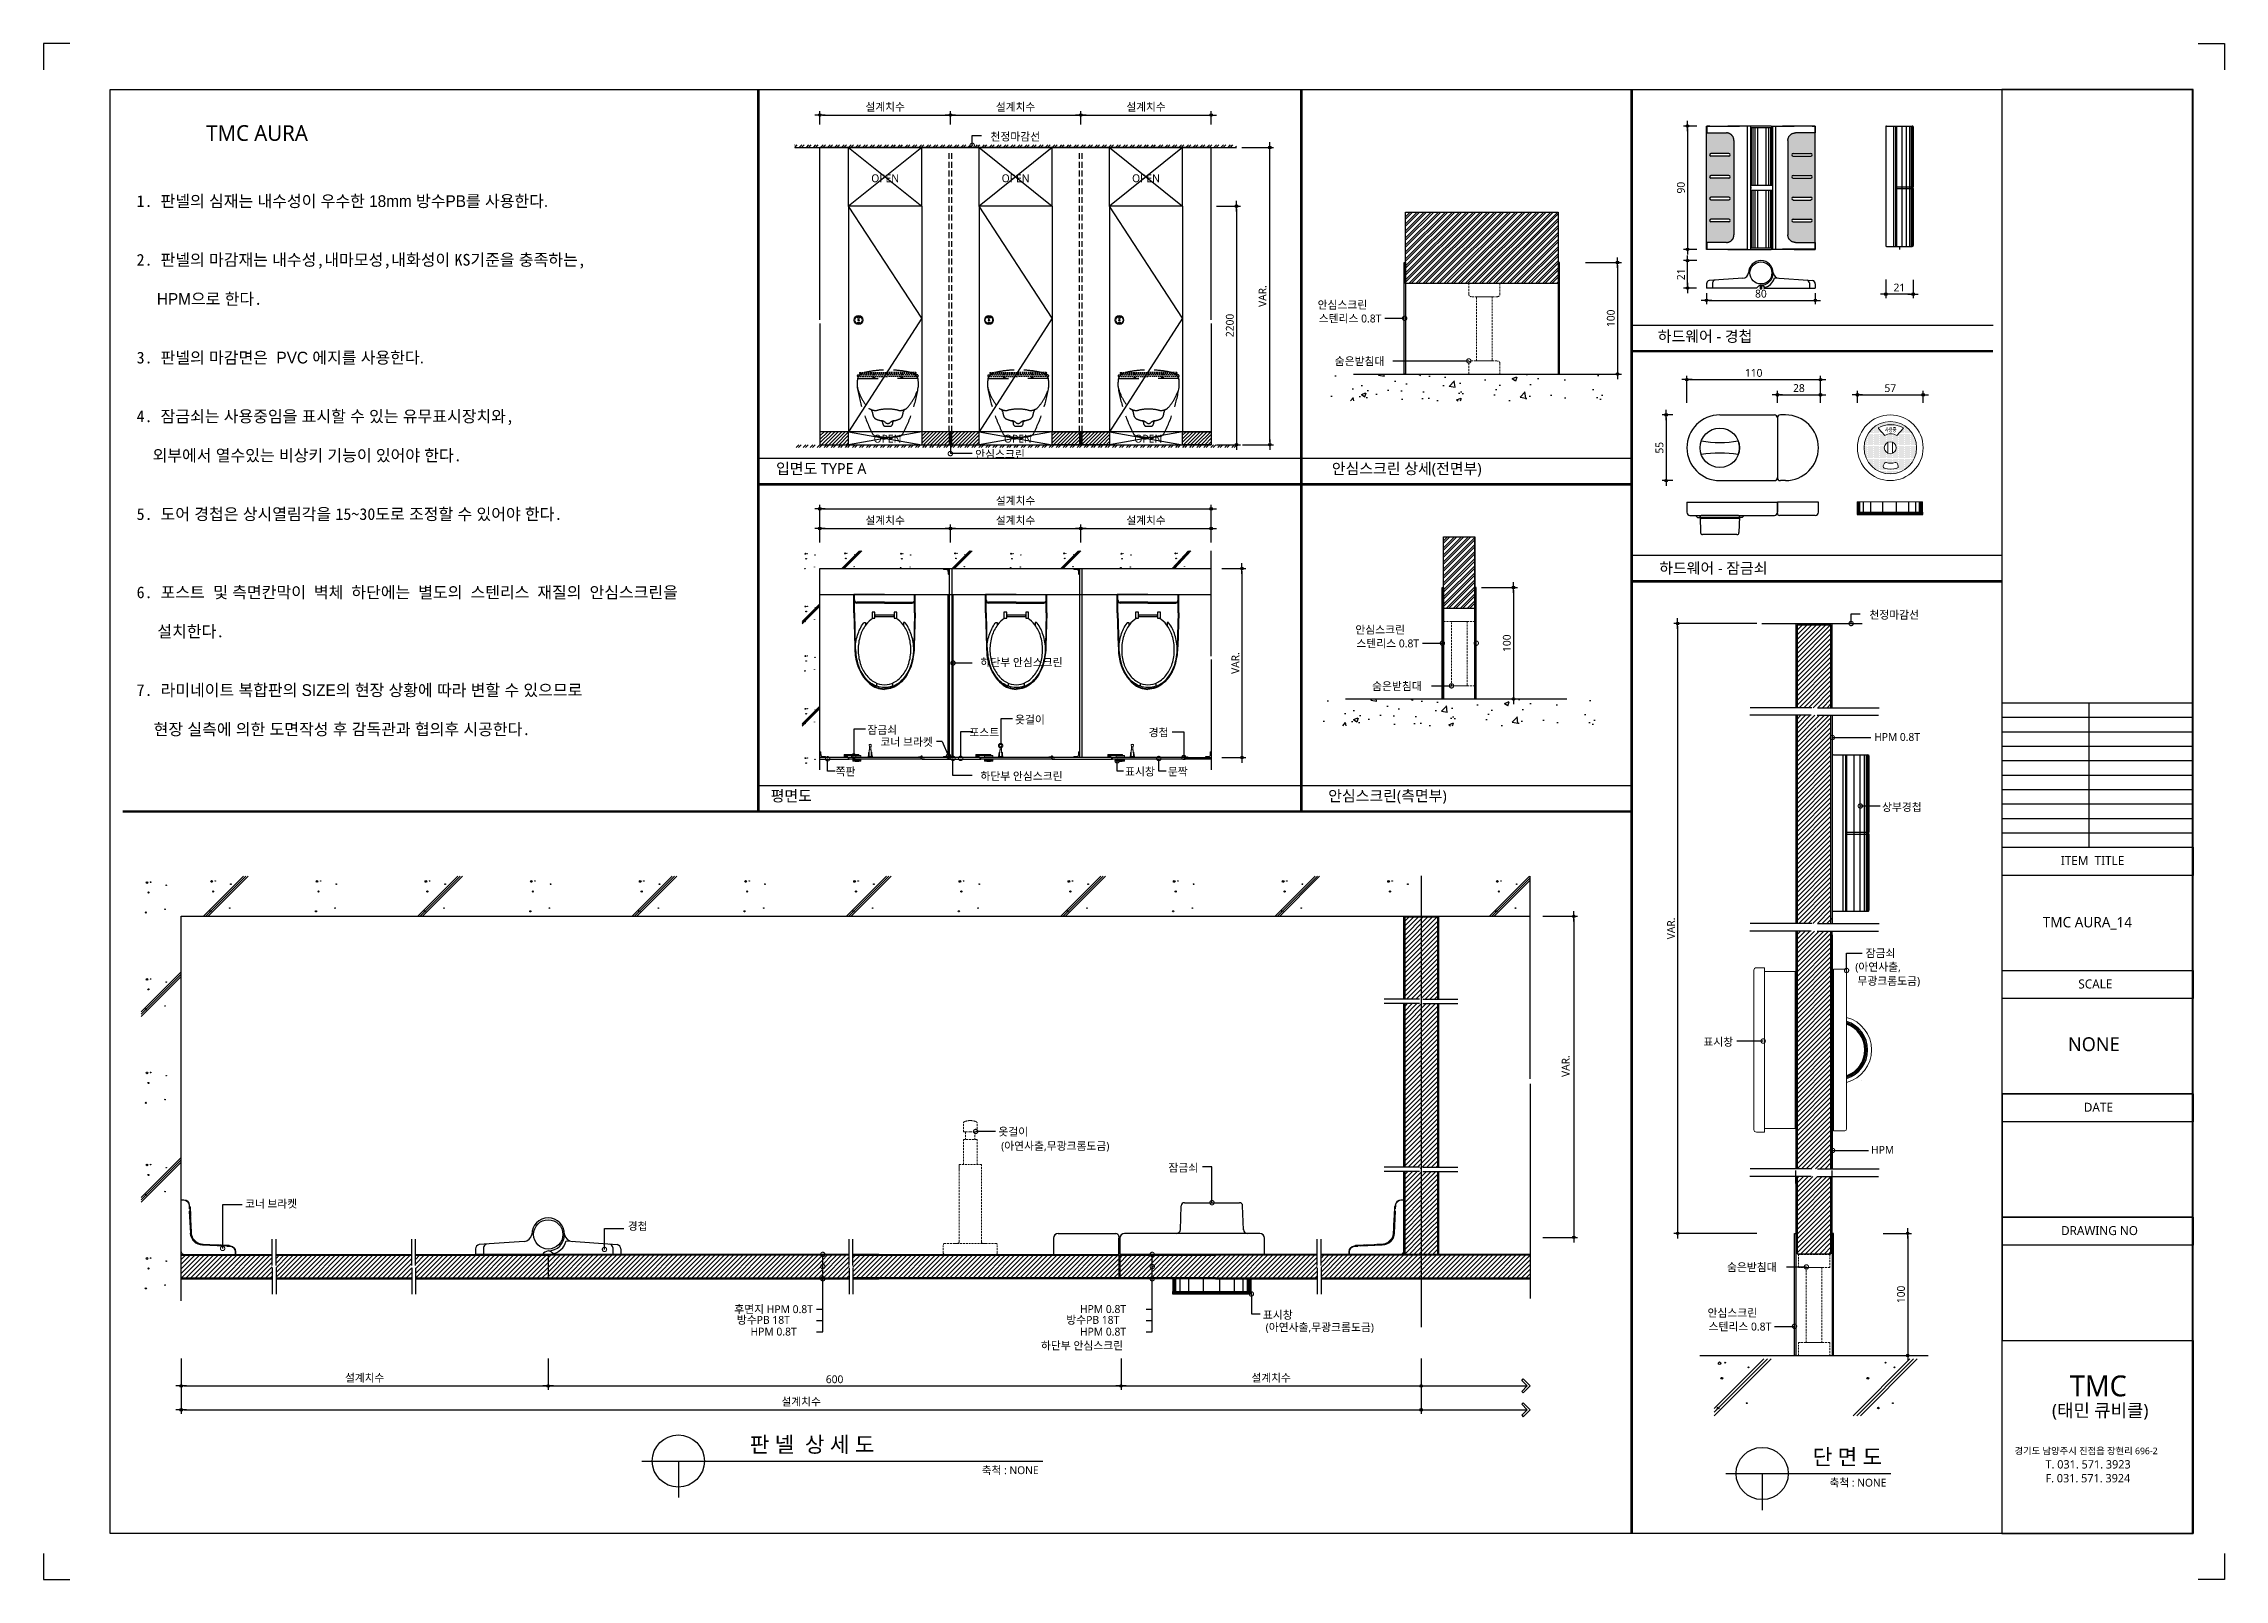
# Model space of a CAD drawing. Extents: x -256 to 8104, y -176 to 5714.
import ezdxf
from ezdxf.enums import TextEntityAlignment as Align

# ---------------------------------------------------------------- set-up
doc = ezdxf.new("R2010")
doc.units = 0
doc.header["$LTSCALE"] = 30
doc.linetypes.add('CEN', pattern=[62, 60, -1, 0, -1])
doc.linetypes.add('HIDDEN', pattern=[0.375, 0.25, -0.125])
doc.layers.get('0').update_dxf_attribs({"linetype": 'CONTINUOUS'})
doc.layers.get('DEFPOINTS').update_dxf_attribs({"linetype": 'CONTINUOUS'})
for name, color, linetype in [('02---제품선', 4, 'CONTINUOUS'), ('0_toilet', 6, 'CONTINUOUS'), ('C', 2, 'CONTINUOUS'), ('curior-0Line', 252, 'CONTINUOUS'), ('DIM', 7, 'CONTINUOUS'), ('HAT', 8, 'CONTINUOUS'), ('HID', 9, 'HIDDEN'), ('jac text', 7, 'CONTINUOUS'), ('TIT', 3, 'CONTINUOUS'), ('경첩', 4, 'CONTINUOUS'), ('문자', 3, 'CONTINUOUS'), ('부자재', 4, 'CONTINUOUS'), ('옷걸이', 4, 'CONTINUOUS'), ('잠금쇠(회전형)', 4, 'CONTINUOUS'), ('중심선', 1, 'CEN'), ('치수', 1, 'CONTINUOUS'), ('판넬', 2, 'CONTINUOUS'), ('해치', 8, 'CONTINUOUS')]:
    doc.layers.add(name, color=color, linetype=linetype)
doc.styles.add('HDW', font='gulim.ttc')
doc.styles.add('돋움', font='malgun.ttf')
doc.dimstyles.new('10', dxfattribs={"dimscale": 10, "dimtxt": 3, "dimasz": 1, "dimexe": 1.5, "dimexo": 2, "dimgap": 1, "dimtad": 1, "dimdec": 0, "dimlunit": 6, "dimtxsty": '돋움', "dimblk": 'DIMDOT', "dimcen": -1, "dimdle": 1.5, "dimclrt": 3, "dimazin": 3, "dimtfac": 1, "dimtdec": 0, "dimtix": 1, "dimtmove": 2, "dimatfit": 3, "dimldrblk": 'DIMDOT', "dimarcsym": 0})
pattern_1 = [(45, (129999.996, 0), (-8.980256, 8.980256), [])]
pattern_2 = [(45, (129939.411, 92.074), (-8.980256, 8.980256), [])]

# ---------------------------------------------------------------- blocks, each defined once
blk = doc.blocks.new('DIMDOT')
at = {"linetype": 'Continuous'}
blk.add_line((-2, 0), (2, 0), dxfattribs=at)
for radius in [0.5, 0.25]:
    blk.add_circle((0, 0), radius, dxfattribs=at)
blk = doc.blocks.new('*D422')
at = {"layer": 'DEFPOINTS', "color": 0}
for p in [(141541.7, 5615.9), (141041.7, 5559.6), (141541.7, 5559.6)]:
    blk.add_point(p, dxfattribs=at)
at = {"layer": 'DIM', "color": 0, "lineweight": -2, "ltscale": 10}
for p, q in [((141041.7, 5579.6), (141041.7, 5630.9)), ((141051.7, 5615.9), (141531.7, 5615.9)), ((141541.7, 5579.6), (141541.7, 5630.9))]:
    blk.add_line(p, q, dxfattribs=at)
at = {"layer": 'DIM', "color": 0, "lineweight": -2, "xscale": 10, "yscale": 10, "zscale": 10, "rotation": 180}
blk.add_blockref('DIMDOT', (141041.7, 5615.9), dxfattribs=at)
at = {"layer": 'DIM', "color": 0, "lineweight": -2, "xscale": 10, "yscale": 10, "zscale": 10}
blk.add_blockref('DIMDOT', (141541.7, 5615.9), dxfattribs=at)
at = {"layer": 'DIM', "color": 3, "insert": (141291.7, 5645.6), "char_height": 30, "attachment_point": 5, "style": '돋움'}
blk.add_mtext('설계치수', dxfattribs=at)
blk = doc.blocks.new('*D423')
at = {"layer": 'DEFPOINTS', "color": 0}
for p in [(142041.7, 5615.9), (141541.7, 5559.6), (142041.7, 5559.6)]:
    blk.add_point(p, dxfattribs=at)
at = {"layer": 'DIM', "color": 0, "lineweight": -2, "ltscale": 10}
for p, q in [((141541.7, 5579.6), (141541.7, 5630.9)), ((141551.7, 5615.9), (142031.7, 5615.9)), ((142041.7, 5579.6), (142041.7, 5630.9))]:
    blk.add_line(p, q, dxfattribs=at)
at = {"layer": 'DIM', "color": 0, "lineweight": -2, "xscale": 10, "yscale": 10, "zscale": 10, "rotation": 180}
blk.add_blockref('DIMDOT', (141541.7, 5615.9), dxfattribs=at)
at = {"layer": 'DIM', "color": 0, "lineweight": -2, "xscale": 10, "yscale": 10, "zscale": 10}
blk.add_blockref('DIMDOT', (142041.7, 5615.9), dxfattribs=at)
at = {"layer": 'DIM', "color": 3, "insert": (141791.7, 5645.6), "char_height": 30, "attachment_point": 5, "style": '돋움'}
blk.add_mtext('설계치수', dxfattribs=at)
blk = doc.blocks.new('*D424')
at = {"layer": 'DEFPOINTS', "color": 0}
for p in [(142541.7, 5615.9), (142041.7, 5559.6), (142541.7, 5559.6)]:
    blk.add_point(p, dxfattribs=at)
at = {"layer": 'DIM', "color": 0, "lineweight": -2, "ltscale": 10}
for p, q in [((142041.7, 5579.6), (142041.7, 5630.9)), ((142051.7, 5615.9), (142531.7, 5615.9)), ((142541.7, 5579.6), (142541.7, 5630.9))]:
    blk.add_line(p, q, dxfattribs=at)
at = {"layer": 'DIM', "color": 0, "lineweight": -2, "xscale": 10, "yscale": 10, "zscale": 10, "rotation": 180}
blk.add_blockref('DIMDOT', (142041.7, 5615.9), dxfattribs=at)
at = {"layer": 'DIM', "color": 0, "lineweight": -2, "xscale": 10, "yscale": 10, "zscale": 10}
blk.add_blockref('DIMDOT', (142541.7, 5615.9), dxfattribs=at)
at = {"layer": 'DIM', "color": 3, "insert": (142291.7, 5645.6), "char_height": 30, "attachment_point": 5, "style": '돋움'}
blk.add_mtext('설계치수', dxfattribs=at)
blk = doc.blocks.new('*D425')
at = {"layer": 'DEFPOINTS', "color": 0}
for p in [(142541.7, 5266.7), (142541.7, 4351.7), (142638.6, 4351.7)]:
    blk.add_point(p, dxfattribs=at)
at = {"layer": 'DIM', "color": 0, "lineweight": -2, "ltscale": 10}
for p, q in [((142561.7, 5266.7), (142653.6, 5266.7)), ((142638.6, 5256.7), (142638.6, 4361.7)), ((142561.7, 4351.7), (142653.6, 4351.7))]:
    blk.add_line(p, q, dxfattribs=at)
at = {"layer": 'DIM', "color": 0, "lineweight": -2, "xscale": 10, "yscale": 10, "zscale": 10}
for p, rotation in [((142638.6, 5266.7), 90), ((142638.6, 4351.7), 270)]:
    blk.add_blockref('DIMDOT', p, dxfattribs=dict(at, rotation=rotation))
at = {"layer": 'DIM', "color": 3, "insert": (142613.1, 4809.2), "char_height": 30, "attachment_point": 5, "rotation": 90, "style": '돋움'}
blk.add_mtext('2200', dxfattribs=at)
blk = doc.blocks.new('*D426')
at = {"layer": 'DEFPOINTS', "color": 0}
for p in [(142562.7, 3876.8), (142562.7, 3151.8), (142659.6, 3151.8)]:
    blk.add_point(p, dxfattribs=at)
at = {"layer": 'DIM', "color": 0, "lineweight": -2, "ltscale": 10}
for p, q in [((142582.7, 3876.8), (142674.6, 3876.8)), ((142659.6, 3866.8), (142659.6, 3161.8)), ((142582.7, 3151.8), (142674.6, 3151.8))]:
    blk.add_line(p, q, dxfattribs=at)
at = {"layer": 'DIM', "color": 0, "lineweight": -2, "xscale": 10, "yscale": 10, "zscale": 10}
for p, rotation in [((142659.6, 3876.8), 90), ((142659.6, 3151.8), 270)]:
    blk.add_blockref('DIMDOT', p, dxfattribs=dict(at, rotation=rotation))
at = {"layer": 'DIM', "color": 3, "insert": (142634.4, 3514.3), "char_height": 30, "attachment_point": 5, "rotation": 90, "style": '돋움'}
blk.add_mtext('VAR.', dxfattribs=at)
blk = doc.blocks.new('_DOTSMALL')
at = {"color": 0, "linetype": 'ByBlock', "const_width": 0.5}
blk.add_lwpolyline([(-0.0625, 0, 1), (0.0625, 0, 1)], format="xyb", close=True, dxfattribs=at)
blk = doc.blocks.new('A$C63EC304E')
at = {"layer": '치수', "color": 1, "xscale": 2.5, "yscale": 2.5, "zscale": 2.5, "rotation": 234.3098741996962}
blk.add_blockref('_DOTSMALL', (0.31, 0.31), dxfattribs=at)
blk = doc.blocks.new('A$C2BC9653E')
at = {"layer": '치수', "xscale": 0.3333333333333333, "yscale": 0.3333333333333333, "zscale": 0.3333333333333333}
blk.add_blockref('A$C63EC304E', (0, 0), dxfattribs=at)
blk = doc.blocks.new('A$C7FC71301')
at = {"layer": '치수', "rotation": 180}
blk.add_blockref('A$C2BC9653E', (0.21, 0.21), dxfattribs=at)
blk = doc.blocks.new('A$C4A20372B')
at = {"layer": '치수'}
blk.add_blockref('A$C7FC71301', (0, 0), dxfattribs=at)
blk = doc.blocks.new('A$C566469F5')
at = {"layer": '치수'}
blk.add_blockref('A$C4A20372B', (0, 0), dxfattribs=at)
blk = doc.blocks.new('A$C7E317CD4')
at = {"layer": '해치', "xscale": 2, "yscale": 2, "zscale": 2}
blk.add_blockref('A$C566469F5', (0, 0), dxfattribs=at)
blk = doc.blocks.new('A$C601D7F27')
at = {"layer": '치수'}
blk.add_blockref('A$C7E317CD4', (0, 0), dxfattribs=at)
blk = doc.blocks.new('A$C38802C08')
at = {"layer": '치수'}
blk.add_blockref('A$C601D7F27', (0, 0), dxfattribs=at)
blk = doc.blocks.new('*D427')
at = {"layer": 'DEFPOINTS', "color": 0}
for p in [(142541.7, 4030.4), (142041.7, 3957.3), (142541.7, 3957.3)]:
    blk.add_point(p, dxfattribs=at)
at = {"layer": 'DIM', "color": 0, "lineweight": -2, "ltscale": 10}
for p, q in [((142041.7, 3977.3), (142041.7, 4045.4)), ((142051.7, 4030.4), (142531.7, 4030.4)), ((142541.7, 3977.3), (142541.7, 4045.4))]:
    blk.add_line(p, q, dxfattribs=at)
at = {"layer": 'DIM', "color": 0, "lineweight": -2, "xscale": 10, "yscale": 10, "zscale": 10, "rotation": 180}
blk.add_blockref('DIMDOT', (142041.7, 4030.4), dxfattribs=at)
at = {"layer": 'DIM', "color": 0, "lineweight": -2, "xscale": 10, "yscale": 10, "zscale": 10}
blk.add_blockref('DIMDOT', (142541.7, 4030.4), dxfattribs=at)
at = {"layer": 'DIM', "color": 3, "insert": (142291.7, 4060), "char_height": 30, "attachment_point": 5, "style": '돋움'}
blk.add_mtext('설계치수', dxfattribs=at)
blk = doc.blocks.new('*D428')
at = {"layer": 'DEFPOINTS', "color": 0}
for p in [(142541.7, 4105.7), (141041.7, 3957.3), (142541.7, 3957.3)]:
    blk.add_point(p, dxfattribs=at)
at = {"layer": 'DIM', "color": 0, "lineweight": -2, "ltscale": 10}
for p, q in [((141041.7, 3977.3), (141041.7, 4120.7)), ((141051.7, 4105.7), (142531.7, 4105.7)), ((142541.7, 3977.3), (142541.7, 4120.7))]:
    blk.add_line(p, q, dxfattribs=at)
at = {"layer": 'DIM', "color": 0, "lineweight": -2, "xscale": 10, "yscale": 10, "zscale": 10, "rotation": 180}
blk.add_blockref('DIMDOT', (141041.7, 4105.7), dxfattribs=at)
at = {"layer": 'DIM', "color": 0, "lineweight": -2, "xscale": 10, "yscale": 10, "zscale": 10}
blk.add_blockref('DIMDOT', (142541.7, 4105.7), dxfattribs=at)
at = {"layer": 'DIM', "color": 3, "insert": (141791.7, 4135.4), "char_height": 30, "attachment_point": 5, "style": '돋움'}
blk.add_mtext('설계치수', dxfattribs=at)
blk = doc.blocks.new('*D429')
at = {"layer": 'DEFPOINTS', "color": 0}
for p in [(142041.7, 4030.4), (141541.7, 3957.3), (142041.7, 3957.3)]:
    blk.add_point(p, dxfattribs=at)
at = {"layer": 'DIM', "color": 0, "lineweight": -2, "ltscale": 10}
for p, q in [((141541.7, 3977.3), (141541.7, 4045.4)), ((141551.7, 4030.4), (142031.7, 4030.4)), ((142041.7, 3977.3), (142041.7, 4045.4))]:
    blk.add_line(p, q, dxfattribs=at)
at = {"layer": 'DIM', "color": 0, "lineweight": -2, "xscale": 10, "yscale": 10, "zscale": 10, "rotation": 180}
blk.add_blockref('DIMDOT', (141541.7, 4030.4), dxfattribs=at)
at = {"layer": 'DIM', "color": 0, "lineweight": -2, "xscale": 10, "yscale": 10, "zscale": 10}
blk.add_blockref('DIMDOT', (142041.7, 4030.4), dxfattribs=at)
at = {"layer": 'DIM', "color": 3, "insert": (141791.7, 4060), "char_height": 30, "attachment_point": 5, "style": '돋움'}
blk.add_mtext('설계치수', dxfattribs=at)
blk = doc.blocks.new('*D430')
at = {"layer": 'DEFPOINTS', "color": 0}
for p in [(141541.7, 4030.4), (141041.7, 3957.3), (141541.7, 3957.3)]:
    blk.add_point(p, dxfattribs=at)
at = {"layer": 'DIM', "color": 0, "lineweight": -2, "ltscale": 10}
for p, q in [((141041.7, 3977.3), (141041.7, 4045.4)), ((141051.7, 4030.4), (141531.7, 4030.4)), ((141541.7, 3977.3), (141541.7, 4045.4))]:
    blk.add_line(p, q, dxfattribs=at)
at = {"layer": 'DIM', "color": 0, "lineweight": -2, "xscale": 10, "yscale": 10, "zscale": 10, "rotation": 180}
blk.add_blockref('DIMDOT', (141041.7, 4030.4), dxfattribs=at)
at = {"layer": 'DIM', "color": 0, "lineweight": -2, "xscale": 10, "yscale": 10, "zscale": 10}
blk.add_blockref('DIMDOT', (141541.7, 4030.4), dxfattribs=at)
at = {"layer": 'DIM', "color": 3, "insert": (141291.7, 4060), "char_height": 30, "attachment_point": 5, "style": '돋움'}
blk.add_mtext('설계치수', dxfattribs=at)
blk = doc.blocks.new('*D431')
at = {"layer": 'DEFPOINTS', "color": 0}
for p in [(144877.2, 4601.3), (144365.2, 4492.7), (144877.2, 4492.7)]:
    blk.add_point(p, dxfattribs=at)
at = {"layer": 'DIM', "color": 0, "lineweight": -2, "ltscale": 10}
for p, q in [((144365.2, 4512.7), (144365.2, 4616.3)), ((144375.2, 4601.3), (144867.2, 4601.3)), ((144877.2, 4512.7), (144877.2, 4616.3))]:
    blk.add_line(p, q, dxfattribs=at)
at = {"layer": 'DIM', "color": 0, "lineweight": -2, "xscale": 10, "yscale": 10, "zscale": 10, "rotation": 180}
blk.add_blockref('DIMDOT', (144365.2, 4601.3), dxfattribs=at)
at = {"layer": 'DIM', "color": 0, "lineweight": -2, "xscale": 10, "yscale": 10, "zscale": 10}
blk.add_blockref('DIMDOT', (144877.2, 4601.3), dxfattribs=at)
at = {"layer": 'DIM', "color": 3, "insert": (144621.2, 4626.9), "char_height": 30, "attachment_point": 5, "style": '돋움'}
blk.add_mtext('110', dxfattribs=at)
blk = doc.blocks.new('*D432')
at = {"layer": 'DEFPOINTS', "color": 0}
for p in [(144877.2, 4543.3), (144712.1, 4492.7), (144877.2, 4492.7)]:
    blk.add_point(p, dxfattribs=at)
at = {"layer": 'DIM', "color": 0, "lineweight": -2, "ltscale": 10}
for p, q in [((144712.1, 4512.7), (144712.1, 4558.3)), ((144722.1, 4543.3), (144867.2, 4543.3)), ((144877.2, 4512.7), (144877.2, 4558.3))]:
    blk.add_line(p, q, dxfattribs=at)
at = {"layer": 'DIM', "color": 0, "lineweight": -2, "xscale": 10, "yscale": 10, "zscale": 10, "rotation": 180}
blk.add_blockref('DIMDOT', (144712.1, 4543.3), dxfattribs=at)
at = {"layer": 'DIM', "color": 0, "lineweight": -2, "xscale": 10, "yscale": 10, "zscale": 10}
blk.add_blockref('DIMDOT', (144877.2, 4543.3), dxfattribs=at)
at = {"layer": 'DIM', "color": 3, "insert": (144794.7, 4568.8), "char_height": 30, "attachment_point": 5, "style": '돋움'}
blk.add_mtext('28', dxfattribs=at)
blk = doc.blocks.new('*D433')
at = {"layer": 'DEFPOINTS', "color": 0}
for p in [(145270.9, 4543.3), (145018.9, 4492.7), (145270.9, 4492.7)]:
    blk.add_point(p, dxfattribs=at)
at = {"layer": 'DIM', "color": 0, "lineweight": -2, "ltscale": 10}
for p, q in [((145018.9, 4512.7), (145018.9, 4558.3)), ((145028.9, 4543.3), (145260.9, 4543.3)), ((145270.9, 4512.7), (145270.9, 4558.3))]:
    blk.add_line(p, q, dxfattribs=at)
at = {"layer": 'DIM', "color": 0, "lineweight": -2, "xscale": 10, "yscale": 10, "zscale": 10, "rotation": 180}
blk.add_blockref('DIMDOT', (145018.9, 4543.3), dxfattribs=at)
at = {"layer": 'DIM', "color": 0, "lineweight": -2, "xscale": 10, "yscale": 10, "zscale": 10}
blk.add_blockref('DIMDOT', (145270.9, 4543.3), dxfattribs=at)
at = {"layer": 'DIM', "color": 3, "insert": (145144.9, 4568.6), "char_height": 30, "attachment_point": 5, "style": '돋움'}
blk.add_mtext('57', dxfattribs=at)
blk = doc.blocks.new('*D434')
at = {"layer": 'DEFPOINTS', "color": 0}
for p in [(144422.8, 5574), (144367.8, 5100.9), (144422.8, 5100.9)]:
    blk.add_point(p, dxfattribs=at)
at = {"layer": 'DIM', "color": 0, "lineweight": -2, "ltscale": 10}
for p, q in [((144402.8, 5574), (144352.8, 5574)), ((144367.8, 5564), (144367.8, 5110.9)), ((144402.8, 5100.9), (144352.8, 5100.9))]:
    blk.add_line(p, q, dxfattribs=at)
at = {"layer": 'DIM', "color": 0, "lineweight": -2, "xscale": 10, "yscale": 10, "zscale": 10}
for p, rotation in [((144367.8, 5574), 90), ((144367.8, 5100.9), 270)]:
    blk.add_blockref('DIMDOT', p, dxfattribs=dict(at, rotation=rotation))
at = {"layer": 'DIM', "color": 3, "insert": (144342.3, 5337.5), "char_height": 30, "attachment_point": 5, "rotation": 90, "style": '돋움'}
blk.add_mtext('90', dxfattribs=at)
blk = doc.blocks.new('*D435')
at = {"layer": 'DEFPOINTS', "color": 0}
for p in [(144440.4, 4952.7), (144857.5, 4952.7), (144857.5, 4905.3)]:
    blk.add_point(p, dxfattribs=at)
at = {"layer": 'DIM', "color": 0, "lineweight": -2, "ltscale": 10}
for p, q in [((144440.4, 4932.7), (144440.4, 4890.3)), ((144857.5, 4932.7), (144857.5, 4890.3)), ((144450.4, 4905.3), (144847.5, 4905.3))]:
    blk.add_line(p, q, dxfattribs=at)
at = {"layer": 'DIM', "color": 0, "lineweight": -2, "xscale": 10, "yscale": 10, "zscale": 10, "rotation": 180}
blk.add_blockref('DIMDOT', (144440.4, 4905.3), dxfattribs=at)
at = {"layer": 'DIM', "color": 0, "lineweight": -2, "xscale": 10, "yscale": 10, "zscale": 10}
blk.add_blockref('DIMDOT', (144857.5, 4905.3), dxfattribs=at)
at = {"layer": 'DIM', "color": 3, "insert": (144648.9, 4930.8), "char_height": 30, "attachment_point": 5, "style": '돋움'}
blk.add_mtext('80', dxfattribs=at)
blk = doc.blocks.new('*D436')
at = {"layer": 'DEFPOINTS', "color": 0}
for p in [(144367.8, 5057.7), (144422.8, 5057.7), (144422.1, 4952.7)]:
    blk.add_point(p, dxfattribs=at)
at = {"layer": 'DIM', "color": 0, "lineweight": -2, "ltscale": 10}
for p, q in [((144402.8, 5057.7), (144352.8, 5057.7)), ((144367.8, 4962.7), (144367.8, 5047.7)), ((144402.1, 4952.7), (144352.8, 4952.7))]:
    blk.add_line(p, q, dxfattribs=at)
at = {"layer": 'DIM', "color": 0, "lineweight": -2, "xscale": 10, "yscale": 10, "zscale": 10}
for p, rotation in [((144367.8, 5057.7), 90), ((144367.8, 4952.7), 270)]:
    blk.add_blockref('DIMDOT', p, dxfattribs=dict(at, rotation=rotation))
at = {"layer": 'DIM', "color": 3, "insert": (144342.5, 5005.2), "char_height": 30, "attachment_point": 5, "rotation": 90, "style": '돋움'}
blk.add_mtext('21', dxfattribs=at)
blk = doc.blocks.new('*D437')
at = {"layer": 'DEFPOINTS', "color": 0}
for p in [(145127.3, 5004.9), (145232.3, 5004.1), (145127.3, 4929.2)]:
    blk.add_point(p, dxfattribs=at)
at = {"layer": 'DIM', "color": 0, "lineweight": -2, "ltscale": 10}
for p, q in [((145127.3, 4984.9), (145127.3, 4914.2)), ((145232.3, 4984.1), (145232.3, 4914.2)), ((145222.3, 4929.2), (145137.3, 4929.2))]:
    blk.add_line(p, q, dxfattribs=at)
at = {"layer": 'DIM', "color": 0, "lineweight": -2, "xscale": 10, "yscale": 10, "zscale": 10, "rotation": 180}
blk.add_blockref('DIMDOT', (145127.3, 4929.2), dxfattribs=at)
at = {"layer": 'DIM', "color": 0, "lineweight": -2, "xscale": 10, "yscale": 10, "zscale": 10}
blk.add_blockref('DIMDOT', (145232.3, 4929.2), dxfattribs=at)
at = {"layer": 'DIM', "color": 3, "insert": (145179.8, 4954.5), "char_height": 30, "attachment_point": 5, "style": '돋움'}
blk.add_mtext('21', dxfattribs=at)
blk = doc.blocks.new('A$C10E41893')
at = {"layer": '부자재'}
for p, q in [((6, 0), (6, 196)), ((123, 196), (6, 196)), ((123, 192), (6, 192)), ((55, 0), (55, 177)), ((61, 0), (61, 177)), ((6, 0), (6, -196)), ((55, 0), (55, -177)), ((61, 0), (61, -177)), ((123, -192), (6, -192)), ((123, -196), (6, -196))]:
    blk.add_line(p, q, dxfattribs=at)
for points in [[(123, 196, -0.012538), (123, 196), (335, 190, -0.055395), (445, 175, -0.154276), (577, 93, -0.179504), (612, 0, -0.179504)], [(123, 192, -0.012538), (123, 192), (335, 187, -0.055395), (444, 172, -0.154276), (574, 91, -0.179504), (608, 0, -0.179504)], [(157, -72, 0.089162), (200, -119, 0.085733), (270, -155, 0.075373), (359, -168, 0.075373), (447, -155, 0.085733), (517, -119, 0.106084), (567, -62, 0.126931), (583, 0, 0.126931), (567, 62, 0.106084), (517, 119, 0.085733), (447, 155, 0.075373), (359, 168, 0.075373), (270, 155, 0.085733), (200, 119, 0.089162), (157, 72)], [(572, 51), (589, 51), (589, 60, 0.021185), (583, 71, 0.106084), (528, 134, 0.085733), (453, 172, 0.075373), (359, 187, 0.075373), (265, 172, 0.085733), (189, 134, 0.007337), (184, 130), (184, 122), (205, 122)], [(123, -196, 0.012538), (123, -196), (335, -190, 0.055395), (445, -175, 0.154276), (577, -93, 0.179504), (612, 0, 0.179504)], [(123, -192, 0.012538), (123, -192), (335, -187, 0.055395), (444, -172, 0.154276), (574, -91, 0.179504), (608, 0, 0.179504)], [(589, -51, 0.090214), (598, 0, 0.090214), (589, 51, 0.106084)], [(572, -51), (589, -51), (589, -60, -0.021185), (583, -71, -0.106084), (528, -134, -0.085733), (453, -172, -0.075373), (359, -187, -0.075373), (265, -172, -0.085733), (189, -134, -0.007337), (184, -130), (184, -122), (205, -122)]]:
    blk.add_lwpolyline(points, format="xyb", dxfattribs=at)
blk.add_lwpolyline([(138, -61), (119, -61), (119, -79), (157, -79), (157, -61), (138, -61), (147, -61), (147, 61), (138, 61), (157, 61), (157, 79), (119, 79), (119, 61), (138, 61), (138, -61), (119, -61)], dxfattribs=at)
for centre, start, end in [((40, 177), 0, 90), ((46, 177), 0, 90), ((40, -177), 270, 0), ((46, -177), 270, 0)]:
    blk.add_arc(centre, 15, start, end, dxfattribs=at)
blk = doc.blocks.new('A$C460A2A32')
at = {"color": 0}
for p, q in [((3, 20), (0, 16)), ((3, 20), (9, 20)), ((4, 10), (162, 10)), ((9, 20), (162, 20)), ((13, 32), (11, 30)), ((13, 32), (162, 32)), ((13, 27), (162, 27)), ((312, 32), (162, 32)), ((312, 27), (162, 27)), ((316, 20), (162, 20)), ((321, 10), (162, 10)), ((312, 32), (313, 30)), ((322, 20), (316, 20)), ((322, 20), (324, 16))]:
    blk.add_line(p, q, dxfattribs=at)
for centre, radius, start, end in [((4, 14), 4, 150.0107, 270), ((13, 29), 2, 135, 270), ((109, 28), 26, 182.6717, 198.4118), ((109, 10), 26, 180, 202.6199), ((107, 28), 23, 183.0205, 200.9186), ((107, 10), 23, 180, 205.7715), ((69, 10), 23, 334.2285, 0), ((69, 28), 23, 339.0814, 356.9795), ((67, 10), 26, 337.3801, 0), ((67, 28), 26, 341.5882, 357.3283), ((257, 10), 26, 180, 202.6199), ((257, 28), 26, 182.6717, 198.4118), ((256, 28), 23, 183.0205, 200.9186), ((256, 10), 23, 180, 205.7715), ((217, 10), 23, 334.2285, 0), ((217, 28), 23, 339.0814, 356.9795), ((216, 28), 26, 341.5882, 357.3283), ((216, 10), 26, 337.3801, 0), ((312, 29), 2, 270, 45), ((321, 14), 4, 270, 29.9893)]:
    blk.add_arc(centre, radius, start, end, dxfattribs=at)
blk = doc.blocks.new('*D438')
at = {"layer": 'DEFPOINTS', "color": 0}
for p in [(144330.8, 4466.1), (144285.2, 4214.1), (144330.8, 4214.1)]:
    blk.add_point(p, dxfattribs=at)
at = {"layer": 'DIM', "color": 0, "lineweight": -2, "ltscale": 10}
for p, q in [((144310.8, 4466.1), (144270.2, 4466.1)), ((144285.2, 4456.1), (144285.2, 4224.1)), ((144310.8, 4214.1), (144270.2, 4214.1))]:
    blk.add_line(p, q, dxfattribs=at)
at = {"layer": 'DIM', "color": 0, "lineweight": -2, "xscale": 10, "yscale": 10, "zscale": 10}
for p, rotation in [((144285.2, 4466.1), 90), ((144285.2, 4214.1), 270)]:
    blk.add_blockref('DIMDOT', p, dxfattribs=dict(at, rotation=rotation))
at = {"layer": 'DIM', "color": 3, "insert": (144259.9, 4340.1), "char_height": 30, "attachment_point": 5, "rotation": 90, "style": '돋움'}
blk.add_mtext('55', dxfattribs=at)
blk = doc.blocks.new('*D439')
at = {"layer": 'DEFPOINTS', "color": 0}
for p in [(144653.8, 3666.1), (144329.7, 1327.1), (144653.8, 1327.1)]:
    blk.add_point(p, dxfattribs=at)
at = {"layer": 'DIM', "color": 0, "lineweight": -2, "ltscale": 10}
for p, q in [((144633.8, 3666.1), (144314.7, 3666.1)), ((144329.7, 3656.1), (144329.7, 1337.1)), ((144633.8, 1327.1), (144314.7, 1327.1))]:
    blk.add_line(p, q, dxfattribs=at)
at = {"layer": 'DIM', "color": 0, "lineweight": -2, "xscale": 10, "yscale": 10, "zscale": 10}
for p, rotation in [((144329.7, 3666.1), 90), ((144329.7, 1327.1), 270)]:
    blk.add_blockref('DIMDOT', p, dxfattribs=dict(at, rotation=rotation))
at = {"layer": 'DIM', "color": 3, "insert": (144304.5, 2496.6), "char_height": 30, "attachment_point": 5, "rotation": 90, "style": '돋움'}
blk.add_mtext('VAR.', dxfattribs=at)
blk = doc.blocks.new('A$C13EB2441')
for p, q in [((0.84, 7.37), (0.84, 14.11)), ((0.84, 6.74), (0.84, 0))]:
    blk.add_line(p, q)
blk = doc.blocks.new('*D440')
at = {"layer": 'DEFPOINTS', "color": 0}
for p in [(145097.3, 1327.2), (145097.3, 858.9), (145211.6, 858.9)]:
    blk.add_point(p, dxfattribs=at)
at = {"layer": 'DIM', "color": 0, "lineweight": -2, "ltscale": 10}
for p, q in [((145117.3, 1327.2), (145226.6, 1327.2)), ((145211.6, 1317.2), (145211.6, 868.9)), ((145117.3, 858.9), (145226.6, 858.9))]:
    blk.add_line(p, q, dxfattribs=at)
at = {"layer": 'DIM', "color": 0, "lineweight": -2, "xscale": 10, "yscale": 10, "zscale": 10}
for p, rotation in [((145211.6, 1327.2), 90), ((145211.6, 858.9), 270)]:
    blk.add_blockref('DIMDOT', p, dxfattribs=dict(at, rotation=rotation))
at = {"layer": 'DIM', "color": 3, "insert": (145186, 1093), "char_height": 30, "attachment_point": 5, "rotation": 90, "style": '돋움'}
blk.add_mtext('100', dxfattribs=at)
blk = doc.blocks.new('*D441')
at = {"layer": 'DEFPOINTS', "color": 0}
for p in [(143557.6, 3804.2), (143557.6, 3376.7), (143700.6, 3376.7)]:
    blk.add_point(p, dxfattribs=at)
at = {"layer": 'DIM', "color": 0, "lineweight": -2, "ltscale": 10}
for p, q in [((143577.6, 3804.2), (143715.6, 3804.2)), ((143700.6, 3794.2), (143700.6, 3386.7)), ((143577.6, 3376.7), (143715.6, 3376.7))]:
    blk.add_line(p, q, dxfattribs=at)
at = {"layer": 'DIM', "color": 0, "lineweight": -2, "xscale": 10, "yscale": 10, "zscale": 10}
for p, rotation in [((143700.6, 3804.2), 90), ((143700.6, 3376.7), 270)]:
    blk.add_blockref('DIMDOT', p, dxfattribs=dict(at, rotation=rotation))
at = {"layer": 'DIM', "color": 3, "insert": (143675, 3590.5), "char_height": 30, "attachment_point": 5, "rotation": 90, "style": '돋움'}
blk.add_mtext('100', dxfattribs=at)
blk = doc.blocks.new('*D442')
at = {"layer": 'DEFPOINTS', "color": 0}
for p in [(142638.6, 5491.5), (142766, 5491.5), (142641.1, 4351.7)]:
    blk.add_point(p, dxfattribs=at)
at = {"layer": 'DIM', "color": 0, "lineweight": -2, "ltscale": 10}
for p, q in [((142658.6, 5491.5), (142781, 5491.5)), ((142766, 4361.7), (142766, 5481.5)), ((142661.1, 4351.7), (142781, 4351.7))]:
    blk.add_line(p, q, dxfattribs=at)
at = {"layer": 'DIM', "color": 0, "lineweight": -2, "xscale": 10, "yscale": 10, "zscale": 10}
for p, rotation in [((142766, 5491.5), 90), ((142766, 4351.7), 270)]:
    blk.add_blockref('DIMDOT', p, dxfattribs=dict(at, rotation=rotation))
at = {"layer": 'DIM', "color": 3, "insert": (142738.7, 4921.6), "char_height": 30, "attachment_point": 5, "rotation": 90, "style": '돋움'}
blk.add_mtext('VAR.', dxfattribs=at)
blk = doc.blocks.new('*D443')
at = {"layer": 'DEFPOINTS', "color": 0}
for p in [(143956.3, 5050.3), (143956.3, 4622.8), (144099.2, 4622.8)]:
    blk.add_point(p, dxfattribs=at)
at = {"layer": 'DIM', "color": 0, "lineweight": -2, "ltscale": 10}
for p, q in [((143976.3, 5050.3), (144114.2, 5050.3)), ((144099.2, 5040.3), (144099.2, 4632.8)), ((143976.3, 4622.8), (144114.2, 4622.8))]:
    blk.add_line(p, q, dxfattribs=at)
at = {"layer": 'DIM', "color": 0, "lineweight": -2, "xscale": 10, "yscale": 10, "zscale": 10}
for p, rotation in [((144099.2, 5050.3), 90), ((144099.2, 4622.8), 270)]:
    blk.add_blockref('DIMDOT', p, dxfattribs=dict(at, rotation=rotation))
at = {"layer": 'DIM', "color": 3, "insert": (144073.6, 4836.6), "char_height": 30, "attachment_point": 5, "rotation": 90, "style": '돋움'}
blk.add_mtext('100', dxfattribs=at)
blk = doc.blocks.new('*D444')
at = {"layer": 'DEFPOINTS', "color": 0}
for p in [(138592.8, 867.6), (139999.9, 867.6), (139999.9, 741.9)]:
    blk.add_point(p, dxfattribs=at)
at = {"layer": 'DIM', "color": 0, "lineweight": -2, "ltscale": 10}
for p, q in [((138592.8, 847.6), (138592.8, 726.9)), ((139999.9, 847.6), (139999.9, 726.9)), ((138602.8, 741.9), (139989.9, 741.9))]:
    blk.add_line(p, q, dxfattribs=at)
at = {"layer": 'DIM', "color": 0, "lineweight": -2, "xscale": 10, "yscale": 10, "zscale": 10, "rotation": 180}
blk.add_blockref('DIMDOT', (138592.8, 741.9), dxfattribs=at)
at = {"layer": 'DIM', "color": 0, "lineweight": -2, "xscale": 10, "yscale": 10, "zscale": 10}
blk.add_blockref('DIMDOT', (139999.9, 741.9), dxfattribs=at)
at = {"layer": 'DIM', "color": 3, "insert": (139296.4, 771.5), "char_height": 30, "attachment_point": 5, "style": '돋움'}
blk.add_mtext('설계치수', dxfattribs=at)
blk = doc.blocks.new('*D445')
at = {"layer": 'DEFPOINTS', "color": 0}
for p in [(138592.8, 867.6), (143346.7, 867.6), (143346.7, 650.4)]:
    blk.add_point(p, dxfattribs=at)
at = {"layer": 'DIM', "color": 0, "lineweight": -2, "ltscale": 10}
for p, q in [((138592.8, 847.6), (138592.8, 635.4)), ((143346.7, 847.6), (143346.7, 635.4)), ((138602.8, 650.4), (143336.7, 650.4))]:
    blk.add_line(p, q, dxfattribs=at)
at = {"layer": 'DIM', "color": 0, "lineweight": -2, "xscale": 10, "yscale": 10, "zscale": 10, "rotation": 180}
blk.add_blockref('DIMDOT', (138592.8, 650.4), dxfattribs=at)
at = {"layer": 'DIM', "color": 0, "lineweight": -2, "xscale": 10, "yscale": 10, "zscale": 10}
blk.add_blockref('DIMDOT', (143346.7, 650.4), dxfattribs=at)
at = {"layer": 'DIM', "color": 3, "insert": (140969.8, 680.1), "char_height": 30, "attachment_point": 5, "style": '돋움'}
blk.add_mtext('설계치수', dxfattribs=at)
blk = doc.blocks.new('*D446')
at = {"layer": 'DEFPOINTS', "color": 0}
for p in [(142195.9, 867.6), (143346.7, 867.6), (143346.7, 741.9)]:
    blk.add_point(p, dxfattribs=at)
at = {"layer": 'DIM', "color": 0, "lineweight": -2, "ltscale": 10}
for p, q in [((142195.9, 847.6), (142195.9, 726.9)), ((143346.7, 847.6), (143346.7, 726.9)), ((142205.9, 741.9), (143336.7, 741.9))]:
    blk.add_line(p, q, dxfattribs=at)
at = {"layer": 'DIM', "color": 0, "lineweight": -2, "xscale": 10, "yscale": 10, "zscale": 10, "rotation": 180}
blk.add_blockref('DIMDOT', (142195.9, 741.9), dxfattribs=at)
at = {"layer": 'DIM', "color": 0, "lineweight": -2, "xscale": 10, "yscale": 10, "zscale": 10}
blk.add_blockref('DIMDOT', (143346.7, 741.9), dxfattribs=at)
at = {"layer": 'DIM', "color": 3, "insert": (142771.3, 771.5), "char_height": 30, "attachment_point": 5, "style": '돋움'}
blk.add_mtext('설계치수', dxfattribs=at)
blk = doc.blocks.new('*D447')
at = {"layer": 'DEFPOINTS', "color": 0}
for p in [(139999.9, 867.6), (142195.9, 867.6), (142195.9, 741.9)]:
    blk.add_point(p, dxfattribs=at)
at = {"layer": 'DIM', "color": 0, "lineweight": -2, "ltscale": 10}
for p, q in [((139999.9, 847.6), (139999.9, 726.9)), ((142195.9, 847.6), (142195.9, 726.9)), ((140009.9, 741.9), (142185.9, 741.9))]:
    blk.add_line(p, q, dxfattribs=at)
at = {"layer": 'DIM', "color": 0, "lineweight": -2, "xscale": 10, "yscale": 10, "zscale": 10, "rotation": 180}
blk.add_blockref('DIMDOT', (139999.9, 741.9), dxfattribs=at)
at = {"layer": 'DIM', "color": 0, "lineweight": -2, "xscale": 10, "yscale": 10, "zscale": 10}
blk.add_blockref('DIMDOT', (142195.9, 741.9), dxfattribs=at)
at = {"layer": 'DIM', "color": 3, "insert": (141097.9, 767.4), "char_height": 30, "attachment_point": 5, "style": '돋움'}
blk.add_mtext('600', dxfattribs=at)
blk = doc.blocks.new('A$C06B31977')
for p, q in [((1.26, 11.06), (1.26, 21.17)), ((1.26, 10.11), (1.26, 0))]:
    blk.add_line(p, q)
blk = doc.blocks.new('*D448')
at = {"layer": 'DEFPOINTS', "color": 0}
for p in [(143793.5, 2543.2), (143793.5, 1311.9), (143931.4, 1311.9)]:
    blk.add_point(p, dxfattribs=at)
at = {"layer": 'DIM', "color": 0, "lineweight": -2, "ltscale": 10}
for p, q in [((143813.5, 2543.2), (143946.4, 2543.2)), ((143931.4, 2533.2), (143931.4, 1321.9)), ((143813.5, 1311.9), (143946.4, 1311.9))]:
    blk.add_line(p, q, dxfattribs=at)
at = {"layer": 'DIM', "color": 0, "lineweight": -2, "xscale": 10, "yscale": 10, "zscale": 10}
for p, rotation in [((143931.4, 2543.2), 90), ((143931.4, 1311.9), 270)]:
    blk.add_blockref('DIMDOT', p, dxfattribs=dict(at, rotation=rotation))
at = {"layer": 'DIM', "color": 3, "insert": (143900.6, 1968.5), "char_height": 30, "attachment_point": 5, "rotation": 90, "style": '돋움'}
blk.add_mtext('VAR.', dxfattribs=at)
blk = doc.blocks.new('AURA_14', base_point=(138321.5, 175.8))
h = blk.add_hatch()
h.set_pattern_fill('ANSI31', color=3, scale=3, angle=180)
h.set_pattern_definition([(225, (138359.996, 0), (6.735192, -6.735192), [])])
h.paths.add_polyline_path([(141151.7, 4401.7), (141041.7, 4401.7), (141041.7, 4351.7), (141151.7, 4351.7)])
h.paths.add_polyline_path([(141536.7, 4401.7), (141431.7, 4401.7), (141431.7, 4351.7), (141536.7, 4351.7)])
h.paths.add_polyline_path([(141651.7, 4401.7), (141546.7, 4401.7), (141546.7, 4351.7), (141651.7, 4351.7)])
h.paths.add_polyline_path([(142036.7, 4401.7), (141931.7, 4401.7), (141931.7, 4351.7), (142036.7, 4351.7)])
h.paths.add_polyline_path([(142151.7, 4401.7), (142046.7, 4401.7), (142046.7, 4351.7), (142151.7, 4351.7)])
h.paths.add_polyline_path([(142541.7, 4401.7), (142431.7, 4401.7), (142431.7, 4351.7), (142541.7, 4351.7)])
h = blk.add_hatch()
h.set_pattern_fill('ANSI31', color=2, style=0)
h.set_pattern_definition([(45, (138359.9965, 0), (-2.245064, 2.245064), [])])
h.paths.add_polyline_path([(141546.7, 4401.7), (141536.7, 4401.7), (141536.7, 4351.7), (141546.7, 4351.7)])
h = blk.add_hatch()
h.set_pattern_fill('ANSI31', color=2, style=0)
h.set_pattern_definition([(45, (138859.9965, 0), (-2.245064, 2.245064), [])])
h.paths.add_polyline_path([(142046.7, 4401.7), (142036.7, 4401.7), (142036.7, 4351.7), (142046.7, 4351.7)])
h = blk.add_hatch()
h.set_pattern_fill('ANSI31', color=2, style=0)
h.set_pattern_definition([(45, (141538.1628, 1839.9894), (-2.245064, 2.245064), [])])
h.paths.add_polyline_path([(143432.6, 3804.2), (143427.6, 3804.2), (143427.6, 3592.5, -1), (143427.6, 3588.4), (143427.6, 3376.7), (143432.6, 3376.7)])
h.paths.add_polyline_path([(143557.6, 3588.4, -1), (143557.6, 3592.5), (143557.6, 3804.2), (143552.6, 3804.2), (143552.6, 3376.7), (143557.6, 3376.7)])
at = {"layer": 'HAT'}
h = blk.add_hatch(dxfattribs=at)
h.set_pattern_fill('ANSI32', color=256, scale=2, style=0)
h.set_pattern_definition([(45, (129705.627, -141.476), (-13.470384, 13.470384), []), (45, (129714.607, -141.476), (-13.470384, 13.470384), [])])
h.paths.add_polyline_path([(140945, 5501.5), (142638.6, 5501.5), (142638.6, 5491.5), (140945, 5491.5)])
h = blk.add_hatch(dxfattribs=at)
h.set_pattern_fill('ANSI32', color=256, scale=2, style=0)
h.set_pattern_definition([(45, (130029.9, -8.834), (-13.470384, 13.470384), []), (45, (130038.881, -8.834), (-13.470384, 13.470384), [])])
h.paths.add_polyline_path([(143286.8, 5244.1), (143872.2, 5244.1), (143872.2, 4969.4), (143286.8, 4969.4)])
h = blk.add_hatch(dxfattribs=at)
h.set_pattern_fill('ANSI32', color=256, scale=2, style=0)
h.set_pattern_definition([(45, (129705.627, 40.504), (-13.470384, 13.470384), []), (45, (129714.607, 40.504), (-13.470384, 13.470384), [])])
h.paths.add_polyline_path([(140945, 4341.3), (142638.6, 4341.3), (142638.6, 4351.3), (140945, 4351.3)])
h = blk.add_hatch(dxfattribs=at)
h.set_pattern_fill('ANSI32', color=256, scale=2, style=0)
h.set_pattern_definition([(45, (138351.314, 0), (-13.470384, 13.470384), []), (45, (138360.294, 0), (-13.470384, 13.470384), [])])
h.paths.add_polyline_path([(143552.6, 3998), (143432.6, 3998), (143432.6, 3723.4), (143552.6, 3723.4), (143552.6, 3804.2)])
at = {"layer": 'HAT', "transparency": 33554687}
h = blk.add_hatch(dxfattribs=at)
h.set_pattern_fill('ANSI31', color=256, scale=4)
h.set_pattern_definition(pattern_1)
h.paths.add_polyline_path([(144844, 3343.1), (144866.2, 3343.1), (144917.6, 3343.1), (144917.6, 3661.1), (144787.6, 3661.1), (144787.6, 3343.1)])
at = {"layer": 'HAT'}
h = blk.add_hatch(dxfattribs=at)
h.set_pattern_fill('ANSI31', color=256, scale=4, style=0)
h.set_pattern_definition(pattern_1)
edge = h.paths.add_edge_path()
edge.add_line((144917.6, 3265.4), (144858.2, 3265.4))
edge.add_arc((144856.1, 3265.4), 2.08, -54.30987, 0, ccw=False)
edge.add_arc((144856.1, 3265.4), 2.08, 125.69013, 305.69013, ccw=False)
edge.add_arc((144856.1, 3265.4), 2.08, 0, 125.69013, ccw=False)
edge.add_line((144858.2, 3265.4), (144917.6, 3265.4))
edge.add_line((144917.6, 3265.4), (144917.6, 3314.1))
edge.add_line((144917.6, 3314.1), (144907.3, 3314.1))
edge.add_spline(control_points=[(144904.5, 3306.3), (144905.5, 3308.9), (144906.4, 3311.6), (144907.3, 3314.1)], knot_values=[0, 0, 0, 0, 0.152076, 0.152076, 0.152076, 0.152076], degree=3, periodic=0)
edge.add_line((144907.3, 3314.1), (144852.6, 3314.1))
edge.add_line((144852.6, 3314.1), (144852.6, 2515.6))
edge.add_line((144852.6, 2515.6), (144909.3, 2515.6))
edge.add_spline(control_points=[(144909.3, 2515.6), (144912.5, 2524.3), (144915.5, 2532.2), (144917.6, 2536)], knot_values=[0.152076, 0.152076, 0.152076, 0.152076, 0.673721, 0.673721, 0.673721, 0.673721], degree=3, periodic=0)
edge.add_spline(control_points=[(144920, 2515.6), (144920.5, 2525.6), (144921.6, 2540.9), (144918.7, 2538), (144917.6, 2536)], knot_values=[0.673721, 0.673721, 0.673721, 0.673721, 1.332503, 1.60798, 1.60798, 1.60798, 1.60798], degree=3, periodic=0)
edge.add_line((144917.6, 2536), (144917.6, 3265.4))
h.paths.add_polyline_path([(144852.6, 3314.1), (144787.6, 3314.1), (144787.6, 2515.6), (144852.6, 2515.6)])
h = blk.add_hatch(dxfattribs=at)
h.set_pattern_fill('ANSI31', color=256, scale=4, style=0)
h.set_pattern_definition(pattern_1)
h.paths.add_polyline_path([(144852.6, 2030), (144787.6, 2030), (144787.6, 1574.5), (144852.6, 1574.5), (144852.6, 1684, -0.567825), (144852.6, 1687.6)])
h.paths.add_polyline_path([(144917.6, 2030), (144852.6, 2030), (144852.6, 1687.6, -0.582142), (144855.8, 1685.8), (144917.6, 1685.8)])
edge = h.paths.add_edge_path()
edge.add_line((144917.6, 1685.8), (144855.8, 1685.8))
edge.add_arc((144853.7, 1685.8), 2.08, -54.30987, 0, ccw=False)
edge.add_arc((144853.7, 1685.8), 2.08, 239.17799, 305.69013, ccw=False)
edge.add_line((144852.6, 1684), (144852.6, 1574.5))
edge.add_line((144852.6, 1574.5), (144909.3, 1574.5))
edge.add_spline(control_points=[(144909.3, 1574.5), (144912.5, 1583.3), (144915.5, 1591.1), (144917.6, 1594.9)], knot_values=[0.152076, 0.152076, 0.152076, 0.152076, 0.673721, 0.673721, 0.673721, 0.673721], degree=3, periodic=0)
edge.add_line((144917.6, 1594.9), (144917.6, 1685.8))
h.paths.add_polyline_path([(144852.6, 2486.6), (144787.6, 2486.6), (144787.6, 2030), (144852.6, 2030)])
edge = h.paths.add_edge_path()
edge.add_line((144917.6, 2486.6), (144907.3, 2486.6))
edge.add_spline(control_points=[(144904.5, 2478.8), (144905.5, 2481.4), (144906.4, 2484), (144907.3, 2486.6)], knot_values=[0, 0, 0, 0, 0.152076, 0.152076, 0.152076, 0.152076], degree=3, periodic=0)
edge.add_line((144907.3, 2486.6), (144852.6, 2486.6))
edge.add_line((144852.6, 2486.6), (144852.6, 2030))
edge.add_line((144852.6, 2030), (144917.6, 2030))
edge.add_line((144917.6, 2030), (144917.6, 2486.6))
at = {"layer": 'HAT', "transparency": 33554687}
h = blk.add_hatch(dxfattribs=at)
h.set_pattern_fill('ANSI31', color=256, scale=4, style=0)
h.set_pattern_definition(pattern_1)
h.paths.add_polyline_path([(144842, 1545.5), (144787.6, 1545.5), (144787.6, 1248.7), (144852.6, 1248.7), (144852.6, 1545.5)])
h.paths.add_polyline_path([(144917.6, 1545.5), (144864.3, 1545.5), (144852.6, 1545.5), (144852.6, 1248.7), (144917.6, 1248.7)])
at = {"layer": '해치'}
h = blk.add_hatch(dxfattribs=at)
h.set_pattern_fill('DOTS', color=256, scale=2.628474)
h.set_pattern_definition([(0, (141478.6703, 5909.0414), (2.086351, 4.172702), [0, -4.172702])])
edge = h.paths.add_edge_path()
edge.add_line((144440.9, 5127.4), (144441, 5127.4))
edge.add_spline(control_points=[(144441, 5127.4), (144441.2, 5127.4), (144452.7, 5127.4)], knot_values=[-0.724312, -0.724312, -0.724312, 0.724312, 0.724312, 0.724312], weights=[1, 0.748956, 1], degree=2, periodic=0)
edge.add_line((144452.7, 5127.4), (144516.6, 5127.4))
edge.add_spline(control_points=[(144516.6, 5127.4), (144545.5, 5127.4), (144545.5, 5156.4)], knot_values=[-1.570796, -1.570796, -1.570796, 0, 0, 0], weights=[1, 0.707107, 1], degree=2, periodic=0)
edge.add_line((144545.5, 5156.4), (144545.5, 5518.6))
edge.add_spline(control_points=[(144545.5, 5518.6), (144545.5, 5547.5), (144516.6, 5547.5)], knot_values=[0, 0, 0, 1.570796, 1.570796, 1.570796], weights=[1, 0.707107, 1], degree=2, periodic=0)
edge.add_line((144516.6, 5547.5), (144452.7, 5547.5))
edge.add_spline(control_points=[(144452.7, 5547.5), (144441.2, 5547.5), (144441, 5547.5)], knot_values=[-0.724312, -0.724312, -0.724312, 0.724312, 0.724312, 0.724312], weights=[1, 0.748956, 1], degree=2, periodic=0)
edge.add_line((144440.9, 5547.5), (144440.9, 5127.4))
h.paths.add_polyline_path([(144525.8, 5468.7, -0.414214), (144531.1, 5463.5, -0.414214), (144525.8, 5458.2), (144457.5, 5458.2, -0.414214), (144452.2, 5463.5, -0.414214), (144457.5, 5468.7)], flags=16)
h.paths.add_polyline_path([(144525.8, 5384.7, -0.414214), (144531.1, 5379.5, -0.414214), (144525.8, 5374.2), (144457.5, 5374.2, -0.414214), (144452.2, 5379.5, -0.414214), (144457.5, 5384.7)], flags=16)
h.paths.add_polyline_path([(144525.8, 5300.7, -0.414214), (144531.1, 5295.5, -0.414214), (144525.8, 5290.2), (144457.5, 5290.2, -0.414214), (144452.2, 5295.5, -0.414214), (144457.5, 5300.7)], flags=16)
h.paths.add_polyline_path([(144525.8, 5216.7, -0.414214), (144531.1, 5211.4, -0.414214), (144525.8, 5206.2), (144457.5, 5206.2, -0.414214), (144452.2, 5211.4, -0.414214), (144457.5, 5216.7)], flags=16)
h = blk.add_hatch(dxfattribs=at)
h.set_pattern_fill('DOTS', color=256, scale=2.628474)
h.set_pattern_definition([(0, (141004.053, 5909.0414), (2.086351, 4.1727023), [0, -4.1727023])])
edge = h.paths.add_edge_path()
edge.add_spline(control_points=[(144752.3, 5518.6), (144752.3, 5547.5), (144781.3, 5547.5)], knot_values=[0, 0, 0, 1.570796, 1.570796, 1.570796], weights=[1, 0.707107, 1], degree=2, periodic=0)
edge.add_line((144781.3, 5547.5), (144845.2, 5547.5))
edge.add_spline(control_points=[(144845.2, 5547.5), (144856.7, 5547.5), (144856.9, 5547.5)], knot_values=[-0.724312, -0.724312, -0.724312, 0.724312, 0.724312, 0.724312], weights=[1, 0.748956, 1], degree=2, periodic=0)
edge.add_line((144857, 5547.5), (144857, 5127.4))
edge.add_line((144857, 5127.4), (144856.9, 5127.4))
edge.add_spline(control_points=[(144856.9, 5127.4), (144856.7, 5127.4), (144845.2, 5127.4)], knot_values=[-0.724312, -0.724312, -0.724312, 0.724312, 0.724312, 0.724312], weights=[1, 0.748956, 1], degree=2, periodic=0)
edge.add_line((144845.2, 5127.4), (144781.3, 5127.4))
edge.add_spline(control_points=[(144781.3, 5127.4), (144752.3, 5127.4), (144752.3, 5156.4)], knot_values=[-1.570796, -1.570796, -1.570796, 0, 0, 0], weights=[1, 0.707107, 1], degree=2, periodic=0)
edge.add_line((144752.3, 5156.4), (144752.3, 5518.6))
h.paths.add_polyline_path([(144772.1, 5468.7, 0.414214), (144766.8, 5463.5, 0.414214), (144772.1, 5458.2), (144840.4, 5458.2, 0.414214), (144845.7, 5463.5, 0.414214), (144840.4, 5468.7)], flags=16)
h.paths.add_polyline_path([(144772.1, 5384.7, 0.414214), (144766.8, 5379.5, 0.414214), (144772.1, 5374.2), (144840.4, 5374.2, 0.414214), (144845.7, 5379.5, 0.414214), (144840.4, 5384.7)], flags=16)
h.paths.add_polyline_path([(144772.1, 5300.7, 0.414214), (144766.8, 5295.5, 0.414214), (144772.1, 5290.2), (144840.4, 5290.2, 0.414214), (144845.7, 5295.5, 0.414214), (144840.4, 5300.7)], flags=16)
h.paths.add_polyline_path([(144772.1, 5216.7, 0.414214), (144766.8, 5211.4, 0.414214), (144772.1, 5206.2), (144840.4, 5206.2, 0.414214), (144845.7, 5211.4, 0.414214), (144840.4, 5216.7)], flags=16)
h = blk.add_hatch(dxfattribs=at)
h.set_pattern_fill('AR-CONC', color=256, style=0)
h.set_pattern_definition([(50, (141568.07, 3086.07), (182.185, -15.939), [19.05, -209.55]), (355, (141568.07, 3086.07), (-35.243, 191.057), [15.24, -167.64]), (100.451, (141583.25, 3084.74), (146.943, 175.117), [16.19, -178.09]), (46.184, (141568.07, 3136.87), (271.079, -42.042), [28.575, -314.325]), (96.636, (141590.66, 3133.37), (237.404, 247.426), [24.285, -267.135]), (351.184, (141568.07, 3136.87), (237.405, 247.425), [22.86, -251.46]), (21, (141593.47, 3124.17), (151.615, -102.2655), [19.05, -209.55]), (326, (141593.47, 3124.17), (61.802, 184.188), [15.24, -167.64]), (71.4514, (141606.1, 3115.65), (213.416, 81.923), [16.19, -178.09]), (37.5, (141568.07, 3086.07), (3.0886, 84.555), [0, -165.608, 0, -170.18, 0, -168.275]), (7.5, (141568.07, 3086.07), (66.8197, 100.1806), [0, -97.028, 0, -161.798, 0, -64.135]), (327.5, (141511.425, 3086.07), (135.5906, -5.7287), [0, -63.5, 0, -198.12, 0, -262.89]), (317.5, (141486.03, 3086.07), (148.129, 25.4265), [0, -82.55, 0, -131.572, 0, -186.69])])
h.paths.add_polyline_path([(144047.6, 4519.8), (144047.6, 4622.8), (142997.5, 4622.8), (142997.5, 4519.8)])
h = blk.add_hatch(dxfattribs=at)
h.set_pattern_fill('DOTS', color=256, scale=2.628474)
h.set_pattern_definition([(0, (139450.865, 882.764), (2.086351, 4.1727023), [0, -4.1727023])])
h.paths.add_polyline_path([(145245.5, 4340.1, 1), (145044.2, 4340.1, 1)])
h.paths.add_polyline_path([(145121.9, 4340.1, -1), (145167.8, 4340.1, -1)], flags=16)
h.paths.add_polyline_path([(145169.6, 4387.4, 0.250537), (145123.7, 4387.4), (145097.9, 4415.8, -0.258173), (145195.4, 4415.8)], flags=16)
h.paths.add_polyline_path([(145172.3, 4278.7), (145175.1, 4270.5, -0.437988), (145170.3, 4261.5, -0.127495), (145123.1, 4261.5, -0.437988), (145118.2, 4270.5), (145121, 4278.7, -0.407197), (145129.8, 4283, 0.156299), (145163.6, 4283, -0.407197)], flags=16)
h.paths.add_polyline_path([(145119.7, 4395.2), (145173.1, 4395.2), (145173.1, 4422.7), (145119.7, 4422.7)], flags=8)
h = blk.add_hatch(dxfattribs=at)
h.set_pattern_fill('AR-CONC', color=256, style=0)
h.set_pattern_definition([(50, (141538.16, 1839.99), (182.185, -15.939), [19.05, -209.55]), (355, (141538.16, 1839.99), (-35.243, 191.057), [15.24, -167.64]), (100.451, (141553.34, 1838.66), (146.943, 175.117), [16.19, -178.09]), (46.184, (141538.16, 1890.8), (271.079, -42.042), [28.575, -314.325]), (96.636, (141560.75, 1887.29), (237.404, 247.426), [24.285, -267.135]), (351.184, (141538.16, 1890.8), (237.405, 247.425), [22.86, -251.46]), (21, (141563.56, 1878.09), (151.615, -102.2655), [19.05, -209.55]), (326, (141563.56, 1878.09), (61.802, 184.188), [15.24, -167.64]), (71.4514, (141576.2, 1869.57), (213.416, 81.923), [16.19, -178.09]), (37.5, (141538.16, 1839.99), (3.0886, 84.555), [0, -165.608, 0, -170.18, 0, -168.275]), (7.5, (141538.16, 1839.99), (66.8197, 100.1806), [0, -97.028, 0, -161.798, 0, -64.135]), (327.5, (141481.52, 1839.99), (135.5906, -5.7287), [0, -63.5, 0, -198.12, 0, -262.89]), (317.5, (141456.12, 1839.99), (148.129, 25.4265), [0, -82.55, 0, -131.572, 0, -186.69])])
h.paths.add_polyline_path([(144017.7, 3273.7), (144017.7, 3376.7), (142967.6, 3376.7), (142967.6, 3273.7)])
h = blk.add_hatch(dxfattribs=at)
h.set_pattern_fill('ANSI31', color=256, scale=4, style=0)
h.set_pattern_definition([(45, (-132963.669, -55904.538), (-8.9802561, 8.9802561), [])])
edge = h.paths.add_edge_path()
edge.add_line((143346.7, 2539.9), (143284.3, 2539.9))
edge.add_line((143284.3, 2539.9), (143283.4, 2539))
edge.add_line((143283.4, 2539), (143283.4, 2438.6))
edge.add_line((143283.4, 2438.6), (143326.3, 2438.6))
edge.add_line((143326.3, 2438.6), (143326.3, 2397.1))
edge.add_line((143326.3, 2397.1), (143283.4, 2397.1))
edge.add_line((143283.4, 2397.1), (143283.4, 2225.4))
edge.add_line((143283.4, 2225.4), (143340, 2225.4))
edge.add_spline(control_points=[(143340, 2225.4), (143342.7, 2233), (143348.8, 2248.4), (143344.9, 2217.5), (143346.4, 2215), (143346.7, 2214.9)], knot_values=[0.456227, 0.456227, 0.456227, 0.456227, 2.847595, 6.178025, 6.737145, 6.737145, 6.737145, 6.737145], degree=3, periodic=0)
edge.add_spline(control_points=[(143346.4, 2215.1), (143346.5, 2218.2), (143346.5, 2220.9), (143346, 2221.3), (143345.9, 2221.3)], knot_values=[0.891967, 0.891967, 0.891967, 0.891967, 1.280656, 1.337888, 1.337888, 1.337888, 1.337888], degree=3, periodic=0)
edge.add_line((143346.7, 2214.9), (143346.7, 2539.9))
edge = h.paths.add_edge_path()
edge.add_line((143410.1, 2539.9), (143346.7, 2539.9))
edge.add_line((143346.7, 2539.9), (143346.7, 2214.9))
edge.add_spline(control_points=[(143346.7, 2214.9), (143347.9, 2214.7), (143350.1, 2219.1), (143352.8, 2225.4)], knot_values=[6.737145, 6.737145, 6.737145, 6.737145, 8.913909, 8.913909, 8.913909, 8.913909], degree=3, periodic=0)
edge.add_spline(control_points=[(143352.8, 2225.4), (143354.8, 2230.2), (143357.1, 2236.1), (143359.5, 2242.1)], knot_values=[8.913909, 8.913909, 8.913909, 8.913909, 10.573873, 10.573873, 10.573873, 10.573873], degree=3, periodic=0)
edge.add_line((143352.8, 2225.4), (143410.1, 2225.4))
edge.add_line((143410.1, 2225.4), (143410.1, 2397.1))
edge.add_line((143410.1, 2397.1), (143367.2, 2397.1))
edge.add_line((143367.2, 2397.1), (143367.2, 2438.6))
edge.add_line((143367.2, 2438.6), (143410.1, 2438.6))
edge.add_line((143410.1, 2438.6), (143410.1, 2539.9))
h.paths.add_polyline_path([(143410.1, 2438.6), (143367.2, 2438.6), (143367.2, 2397.1), (143410.1, 2397.1)], flags=16)
h.paths.add_polyline_path([(143326.3, 2438.6), (143283.4, 2438.6), (143283.4, 2397.1), (143326.3, 2397.1)], flags=16)
h = blk.add_hatch(dxfattribs=at)
h.set_pattern_fill('ANSI31', color=256, scale=4, style=0)
h.set_pattern_definition([(45, (143346.735, 1894.911), (-8.98026, 8.98026), [])])
h.paths.add_polyline_path([(143410.1, 2208.3), (143283.4, 2208.3), (143283.4, 1581.6), (143410.1, 1581.6)])
at = {"layer": '해치', "transparency": 33554687}
h = blk.add_hatch(dxfattribs=at)
h.set_pattern_fill('ANSI31', color=256, scale=4)
h.set_pattern_definition(pattern_2)
edge = h.paths.add_edge_path()
edge.add_spline(control_points=[(143346.7, 1554), (143346.4, 1554.1), (143345.4, 1555.8), (143346.2, 1565.7), (143346.4, 1571.3)], knot_values=[1.337888, 1.337888, 1.337888, 1.337888, 1.524261, 2.245715, 2.245715, 2.245715, 2.245715], degree=3, periodic=0)
edge.add_spline(control_points=[(143346.7, 1571.1), (143346.4, 1571.2), (143344.9, 1573.7), (143348.8, 1604.6), (143342.7, 1589.2), (143340, 1581.6)], knot_values=[0.152076, 0.152076, 0.152076, 0.152076, 0.338449, 1.448592, 2.245715, 2.245715, 2.245715, 2.245715], degree=3, periodic=0)
edge.add_spline(control_points=[(143346.4, 1571.3), (143346.5, 1574.4), (143346.5, 1577.1), (143346, 1577.5), (143345.9, 1577.5)], knot_values=[0.891967, 0.891967, 0.891967, 0.891967, 1.280656, 1.337888, 1.337888, 1.337888, 1.337888], degree=3, periodic=0)
edge.add_spline(control_points=[(143345.9, 1577.5), (143344.9, 1577.6), (143342.5, 1571.5), (143340, 1564.5)], knot_values=[0.152076, 0.152076, 0.152076, 0.152076, 0.891967, 0.891967, 0.891967, 0.891967], degree=3, periodic=0)
edge.add_spline(control_points=[(143338.4, 1560), (143338.9, 1561.5), (143339.4, 1563), (143340, 1564.5)], knot_values=[0, 0, 0, 0, 0.152076, 0.152076, 0.152076, 0.152076], degree=3, periodic=0)
edge.add_line((143340, 1564.5), (143283.4, 1564.5))
edge.add_line((143283.4, 1564.5), (143283.4, 1392))
edge.add_line((143283.4, 1392), (143328.1, 1392))
edge.add_line((143328.1, 1392), (143328.1, 1350.5))
edge.add_line((143328.1, 1350.5), (143283.4, 1350.5))
edge.add_line((143283.4, 1350.5), (143283.4, 1246.2))
edge.add_line((143283.4, 1246.2), (143346.7, 1246.2))
edge.add_line((143346.7, 1246.2), (143346.7, 1554))
h.paths.add_polyline_path([(143410.1, 1392), (143365.3, 1392), (143365.3, 1350.5), (143410.1, 1350.5)])
h.paths.add_polyline_path([(143328.1, 1392), (143283.4, 1392), (143283.4, 1350.5), (143328.1, 1350.5)], flags=16)
h = blk.add_hatch(dxfattribs=at)
h.set_pattern_fill('ANSI31', color=256, scale=4)
h.set_pattern_definition(pattern_2)
h.paths.add_polyline_path([(143410.1, 1503.5), (143346.7, 1503.5), (143346.7, 1246.2), (143410.1, 1246.2), (143410.1, 1350.5), (143365.3, 1350.5), (143365.3, 1392), (143410.1, 1392)])
edge = h.paths.add_edge_path()
edge.add_line((143410.1, 1564.5), (143352.8, 1564.5))
edge.add_spline(control_points=[(143352.8, 1564.5), (143350.1, 1558.1), (143347.9, 1553.8), (143346.7, 1554)], knot_values=[2.245715, 2.245715, 2.245715, 2.245715, 2.971303, 2.971303, 2.971303, 2.971303], degree=3, periodic=0)
edge.add_line((143346.7, 1554), (143346.7, 1503.5))
edge.add_line((143346.7, 1503.5), (143410.1, 1503.5))
edge.add_line((143410.1, 1503.5), (143410.1, 1564.5))
h = blk.add_hatch(dxfattribs=at)
h.set_pattern_fill('ANSI31', color=256, scale=4, style=0)
h.set_pattern_definition(pattern_2)
h.paths.add_polyline_path([(138941.8, 1194.6), (138941.8, 1204.1), (138941.8, 1242.9), (138592.8, 1242.9), (138592.8, 1156.2), (138941.8, 1156.2)])
h.paths.add_polyline_path([(138956.5, 1194.6), (138956.5, 1204.1), (138956.5, 1242.9), (139476.9, 1242.9), (139476.9, 1194.6), (139476.9, 1156.2), (138956.5, 1156.2)])
at = {"layer": '해치'}
h = blk.add_hatch(dxfattribs=at)
h.set_pattern_fill('ANSI31', color=256, scale=4)
h.set_pattern_definition(pattern_2)
h.paths.add_polyline_path([(139999.9, 1156.2), (139999.9, 1242.9), (139491.5, 1242.9), (139491.5, 1156.2)])
at = {"layer": '해치', "transparency": 33554687}
h = blk.add_hatch(dxfattribs=at)
h.set_pattern_fill('ANSI31', color=256, scale=4)
h.set_pattern_definition(pattern_2)
h.paths.add_polyline_path([(139999.9, 1242.9), (139999.9, 1156.2), (141052.9, 1156.2), (141052.9, 1197.5, -0.610943), (141051.2, 1200.8, -0.241509), (141052.9, 1201.6), (141052.9, 1242.9)])
h = blk.add_hatch(dxfattribs=at)
h.set_pattern_fill('ANSI31', color=256, scale=4)
h.set_pattern_definition(pattern_2)
h.paths.add_polyline_path([(141153.6, 1242.9), (141052.9, 1242.9), (141052.9, 1201.6, -0.610943), (141054.6, 1198.3, -0.241509), (141052.9, 1197.5), (141052.9, 1156.2), (141153.6, 1156.2)])
h = blk.add_hatch(dxfattribs=at)
h.set_pattern_fill('ANSI31', color=256, scale=4)
h.set_pattern_definition(pattern_2)
h.paths.add_polyline_path([(142187.9, 1156.2), (142187.9, 1242.9), (141267.8, 1242.9), (141168.2, 1242.9), (141168.2, 1204.1), (141168.2, 1194.6), (141168.2, 1156.2), (141267.8, 1156.2)])
h = blk.add_hatch(dxfattribs=at)
h.set_pattern_fill('ANSI31', color=256, scale=4, style=0)
h.set_pattern_definition(pattern_2)
h.paths.add_polyline_path([(142962.8, 1194.6), (142962.8, 1204.1), (142962.8, 1242.9), (143346.7, 1242.9), (143346.7, 1156.2), (142962.8, 1156.2)])
edge = h.paths.add_edge_path()
edge.add_line((142948.2, 1194.6), (142948.2, 1204.1))
edge.add_line((142948.2, 1204.1), (142948.2, 1242.9))
edge.add_line((142948.2, 1242.9), (142315.7, 1242.9))
edge.add_line((142315.7, 1242.9), (142315.7, 1201.6))
edge.add_arc((142315.7, 1199.6), 2.08, -35.69013, 90, ccw=False)
edge.add_arc((142315.7, 1199.6), 2.08, 270, 324.30987, ccw=False)
edge.add_line((142315.7, 1197.5), (142315.7, 1156.2))
edge.add_line((142315.7, 1156.2), (142948.2, 1156.2))
edge.add_line((142948.2, 1156.2), (142948.2, 1194.6))
h.paths.add_polyline_path([(142190.9, 1242.9), (142190.9, 1156.2), (142315.7, 1156.2), (142315.7, 1197.5, -0.610943), (142314, 1200.8, -0.241509), (142315.7, 1201.6), (142315.7, 1242.9)])
h.paths.add_polyline_path([(143764.4, 1242.9), (143346.7, 1242.9), (143346.7, 1156.2), (143764.4, 1156.2)])
at = {"color": 2}
for p, q in [((138065.6, 5890), (138065.6, 5790)), ((138065.6, 5890), (138065.6, 5790)), ((138065.6, 5890), (138065.6, 5790)), ((138065.6, 5890), (138065.6, 5790)), ((138065.6, 5890), (138065.6, 5790)), ((138065.6, 5890), (138065.6, 5790)), ((138065.6, 5890), (138065.6, 5790)), ((138165.6, 5890), (138065.6, 5890)), ((138065.6, 5890), (138065.6, 5790)), ((146325.6, 5890), (146425.6, 5890)), ((146325.6, 5890), (146425.6, 5890)), ((146325.6, 5890), (146425.6, 5890)), ((146425.6, 5890), (146425.6, 5790)), ((146425.6, 5890), (146425.6, 5790)), ((146425.6, 5890), (146425.6, 5790)), ((140945, 5491.5), (142638.6, 5491.5)), ((145179.8, 5112.5), (145179.8, 5100.9)), ((143086.8, 4622.8), (143976.3, 4622.8)), ((141431.7, 4401.7), (141431.7, 4351.7)), ((141536.7, 4401.7), (141536.7, 4351.7)), ((142036.7, 4401.7), (142036.7, 4351.7)), ((142151.7, 4401.7), (142151.7, 4351.7)), ((141531.7, 3776.8), (141531.7, 3151.8)), ((141551.7, 3776.8), (141551.7, 3151.8)), ((144653, 3666.1), (145037.6, 3666.1)), ((143056.9, 3376.7), (143904.6, 3376.7)), ((139999.9, 1246.2), (139999.9, 1152.9)), ((142187.9, 1242.9), (142187.9, 1156.2)), ((142190.9, 1242.9), (142190.9, 1156.2)), ((138065.6, 100), (138065.6, 0)), ((138065.6, 100), (138065.6, 0)), ((138065.6, 100), (138065.6, 0)), ((138065.6, 100), (138065.6, 0)), ((146425.6, 100), (146425.6, 0)), ((146425.6, 100), (146425.6, 0)), ((146425.6, 100), (146425.6, 0)), ((138065.6, 0), (138165.6, 0)), ((146425.6, 0), (146325.6, 0)), ((146425.6, 0), (146325.6, 0)), ((146425.6, 0), (146325.6, 0))]:
    blk.add_line(p, q, dxfattribs=at)
for p, q in [((141041.7, 4830.4), (141041.7, 5491.5)), ((142541.7, 4830.4), (142541.7, 5491.5)), ((141041.7, 4816.6), (141041.7, 4351.7)), ((142541.7, 4816.6), (142541.7, 4351.7)), ((141041.7, 4351.7), (142541.7, 4351.7)), ((142541.7, 3541), (142541.7, 3944.6)), ((141041.7, 3105.1), (141041.7, 3876.8)), ((141041.7, 3876.8), (142541.7, 3876.8)), ((141041.7, 3776.8), (142541.7, 3776.8)), ((142541.7, 3527.6), (142541.7, 3105.1)), ((143764.4, 1919.6), (143764.4, 2696.4)), ((138592.8, 2543.2), (143764.4, 2543.2)), ((138592.8, 1068.2), (138592.8, 2543.2)), ((143340.1, 2225.4), (143205.3, 2225.4)), ((143352.8, 2225.4), (143487.6, 2225.4)), ((143764.4, 1900.6), (143764.4, 1077.3)), ((143340.1, 1581.6), (143205.3, 1581.6)), ((143352.8, 1581.6), (143487.6, 1581.6)), ((144415.4, 858.9), (145289.8, 858.9))]:
    blk.add_line(p, q)
at = {"color": 8}
for p, q in [((144153.5, 4810.5), (145538.7, 4810.5)), ((140805.6, 4299.9), (144153.5, 4299.9)), ((144153.5, 3927.8), (145573.1, 3927.8)), ((140805.6, 3045), (142768.2, 3045)), ((142768.2, 3045), (144153.5, 3045))]:
    blk.add_line(p, q, dxfattribs=at)
at = {"color": 4}
for p, q in [((141530.4, 3874.7), (141520.7, 3875.3)), ((141530.4, 3874.7), (141531.1, 3874.7)), ((141534.5, 3870.9), (141535, 3860.8)), ((142030.4, 3874.7), (142020.7, 3875.3)), ((142030.4, 3874.7), (142031.1, 3874.7)), ((142034.5, 3870.9), (142035, 3860.8))]:
    blk.add_line(p, q, dxfattribs=at)
at = {"color": 2}
for points in [[(138320.8, 5714.2), (145573.1, 5714.2), (145573.1, 175.8), (138320.8, 175.8)], [(138320.8, 5714.2), (145573.1, 5714.2), (145573.1, 175.8), (138320.8, 175.8)], [(138320.8, 5714.2), (146302.7, 5714.2), (146302.7, 175.8), (138320.8, 175.8)], [(143281.8, 5050.3), (143286.8, 5050.3), (143286.8, 4622.8), (143281.8, 4622.8)], [(143877.2, 5050.3), (143872.2, 5050.3), (143872.2, 4622.8), (143877.2, 4622.8)], [(141151.7, 4401.7), (141041.7, 4401.7), (141041.7, 4351.7), (141151.7, 4351.7)], [(141651.7, 4401.7), (141431.7, 4401.7), (141431.7, 4351.7), (141651.7, 4351.7)], [(141546.7, 4401.7), (141536.7, 4401.7), (141536.7, 4351.7), (141546.7, 4351.7)], [(141931.7, 4401.7), (142151.7, 4401.7), (142151.7, 4351.7), (141931.7, 4351.7)], [(142046.7, 4401.7), (142036.7, 4401.7), (142036.7, 4351.7), (142046.7, 4351.7)], [(142431.7, 4401.7), (142541.7, 4401.7), (142541.7, 4351.7), (142431.7, 4351.7)], [(143427.6, 3804.2), (143432.6, 3804.2), (143432.6, 3376.7), (143427.6, 3376.7)], [(143557.6, 3804.2), (143552.6, 3804.2), (143552.6, 3376.7), (143557.6, 3376.7)], [(144777.6, 1327.1), (144782.6, 1327.1), (144782.6, 858.9), (144777.6, 858.9)], [(144927.6, 1327.1), (144922.6, 1327.1), (144922.6, 858.9), (144927.6, 858.9)]]:
    blk.add_lwpolyline(points, close=True, dxfattribs=at)
at = {"color": 8, "const_width": 10}
for points in [[(140805.6, 2945), (140805.6, 5714.2)], [(142886.6, 2945), (142886.6, 5714.2)], [(144153.5, 175.8), (144153.5, 5714.2)], [(144153.5, 4710.5), (145538.7, 4710.5)], [(140805.6, 4199.9), (144153.5, 4199.9)], [(144153.5, 3827.8), (145573.1, 3827.8)], [(138368.9, 2945), (144153.5, 2945)]]:
    blk.add_lwpolyline(points, dxfattribs=at)
at = {"color": 4}
for centre, radius, start, end in [((141520.8, 3876.9), 1.61, 184.02269, 266.84997), ((141530.9, 3871.1), 3.66, 356.64811, 86.2207), ((141536.7, 3861), 1.65, 186.1664, 269.59836), ((142020.8, 3876.9), 1.61, 184.02269, 266.84997), ((142030.8, 3871.1), 3.66, 356.64811, 86.2207), ((142036.6, 3861), 1.65, 186.1664, 269.59836)]:
    blk.add_arc(centre, radius, start, end, dxfattribs=at)
at = {"layer": '02---제품선'}
for p, q in [((144491.2, 4466.1), (144700.5, 4466.1)), ((144712.1, 4454.5), (144712.1, 4225.7)), ((144712.1, 4454.5), (144712.1, 4225.7)), ((144743.2, 4466.1), (144723.8, 4466.1)), ((144491.2, 4214.1), (144700.5, 4214.1)), ((144743.2, 4214.1), (144723.8, 4214.1)), ((144365.2, 4131.1), (144712.1, 4131.1)), ((144365.2, 4131.1), (144365.2, 4092.4)), ((144712.1, 4131.1), (144712.1, 4092.4)), ((144869.2, 4131.1), (144712.1, 4131.1)), ((144712.1, 4088.5), (144712.1, 4131.1)), ((144869.2, 4092.4), (144869.2, 4131.1)), ((144376.8, 4080.7), (144398.1, 4080.7)), ((144398.1, 4080.7), (144584.2, 4080.7)), ((144405.9, 4073), (144398.1, 4080.7)), ((144405.9, 4073), (144413.6, 4073)), ((144413.6, 4073), (144568.7, 4073)), ((144415.5, 4074.9), (144417.6, 4014.5)), ((144415.6, 4073), (144415.6, 4076.8)), ((144562.9, 4080.7), (144419.4, 4080.7)), ((144562.9, 4069.1), (144419.4, 4069.1)), ((144566.8, 4074.9), (144564.7, 4014.5)), ((144566.8, 4073), (144566.8, 4076.8)), ((144576.5, 4073), (144568.7, 4073)), ((144576.5, 4073), (144584.2, 4080.7)), ((144584.2, 4080.7), (144700.5, 4080.7)), ((144857.5, 4080.7), (144719.9, 4080.7)), ((144557, 4007.1), (144425.4, 4007.1)), ((142423.6, 1341.3), (142426.7, 1432.7)), ((142439.1, 1444.7), (142649.7, 1444.7)), ((142665.3, 1341.3), (142662.1, 1432.7)), ((141936.6, 1308.2), (141936.6, 1246.2)), ((141955.2, 1326.9), (142175.5, 1326.9)), ((142187.9, 1314.5), (142187.9, 1246.2)), ((142187.9, 1246.2), (142187.9, 1308.2)), ((142190.9, 1308.2), (142190.9, 1246.2)), ((142395.6, 1326.9), (142209.5, 1326.9)), ((142408.6, 1326.9), (142395.6, 1326.9)), ((142680.3, 1326.9), (142408.6, 1326.9)), ((142727.4, 1326.9), (142680.3, 1326.9)), ((142746, 1246.2), (142746, 1308.2)), ((141936.6, 1246.2), (142187.9, 1246.2)), ((142746, 1246.2), (142190.9, 1246.2))]:
    blk.add_line(p, q, dxfattribs=at)
blk.add_circle((144491.2, 4340.1), 75.6, dxfattribs=at)
blk.add_circle((144491.2, 4340.1), 75.6, dxfattribs=at)
for centre, radius, start, end in [((144491.2, 4340.1), 126, 90, 180), ((144700.5, 4454.5), 11.6, 0, 90), ((144723.8, 4454.5), 11.6, 90, 180), ((144743.2, 4340.1), 126, 0, 90), ((144491.2, 4776.9), 416.6, 260.2031, 279.7969), ((144491.2, 4340.1), 75.6, 340.75123, 19.24877), ((144491.2, 4340.1), 126, 180, 270), ((144491.2, 3903.3), 416.6, 80.2031, 99.7969), ((144743.2, 4340.1), 126, 270, 0), ((144700.5, 4225.7), 11.6, 270, 0), ((144723.8, 4225.7), 11.6, 180, 270), ((144376.8, 4092.4), 11.6, 180, 270), ((144419.4, 4076.8), 3.88, 90, 180), ((144419.4, 4073), 3.88, 180, 270), ((144425.4, 4014.8), 7.75, 182, 270), ((144557, 4014.8), 7.75, 270, 358), ((144562.9, 4076.8), 3.88, 0, 90), ((144562.9, 4073), 3.88, 270, 0), ((144700.5, 4092.4), 11.6, 270, 0), ((144719.9, 4088.5), 7.75, 180, 270), ((144857.5, 4092.4), 11.6, 270, 0), ((142439.1, 1432.3), 12.4, 90, 178), ((142649.7, 1432.3), 12.4, 2, 90), ((142408.6, 1341.9), 15, 270, 358), ((142680.3, 1341.9), 15, 182, 270), ((141955.2, 1308.2), 18.6, 90, 180), ((142175.5, 1314.5), 12.4, 0, 90), ((142209.5, 1308.2), 18.6, 90, 180), ((142727.4, 1308.2), 18.6, 0, 90)]:
    blk.add_arc(centre, radius, start, end, dxfattribs=at)
at = {"layer": '0_toilet'}
for p, q in [((141536.7, 3876.8), (141536.7, 3151.8)), ((141546.7, 3876.8), (141546.7, 3151.8)), ((142036.7, 3876.8), (142036.7, 3151.8)), ((142046.8, 3151.8), (142046.8, 3876.8)), ((141150.6, 3151.8), (141041.7, 3151.8)), ((141041.7, 3145.8), (141153.6, 3145.8)), ((141150.6, 3148.8), (141150.6, 3151.8)), ((141150.6, 3148.8), (141154.3, 3148.8)), ((141430.2, 3151.8), (141151.3, 3151.8)), ((141151.3, 3148.8), (141151.3, 3151.8)), ((141153.6, 3145.8), (141153.6, 3148.8)), ((141154.3, 3145.8), (141154.3, 3148.8)), ((141430.2, 3145.8), (141154.3, 3145.8)), ((141430.2, 3145.8), (141430.2, 3151.8)), ((141655.6, 3151.8), (141431.7, 3151.8)), ((141431.7, 3145.8), (141431.7, 3151.8)), ((141431.7, 3145.8), (141658.6, 3145.8)), ((141655.6, 3148.8), (141655.6, 3151.8)), ((141655.6, 3148.8), (141659.4, 3148.8)), ((141930.2, 3151.8), (141656.4, 3151.8)), ((141656.4, 3148.8), (141656.4, 3151.8)), ((141658.6, 3145.8), (141658.6, 3148.8)), ((141659.4, 3145.8), (141659.4, 3148.8)), ((141930.2, 3145.8), (141659.4, 3145.8)), ((141930.2, 3145.8), (141930.2, 3151.8)), ((142160.7, 3151.8), (141931.7, 3151.8)), ((141931.7, 3145.8), (141931.7, 3151.8)), ((141931.7, 3145.8), (142163.7, 3145.8)), ((142160.7, 3148.8), (142160.7, 3151.8)), ((142160.7, 3148.8), (142164.4, 3148.8)), ((142440.3, 3151.8), (142161.4, 3151.8)), ((142161.4, 3148.8), (142161.4, 3151.8)), ((142163.7, 3145.8), (142163.7, 3148.8)), ((142164.4, 3145.8), (142164.4, 3148.8)), ((142440.3, 3145.8), (142164.4, 3145.8)), ((142440.3, 3145.8), (142440.3, 3151.8)), ((142441.8, 3151.8), (142541.7, 3151.8)), ((142441.8, 3145.8), (142441.8, 3151.8)), ((142541.7, 3145.8), (142441.8, 3145.8))]:
    blk.add_line(p, q, dxfattribs=at)
at = {"layer": 'C'}
for p, q in [((144787.6, 3661.1), (144787.6, 3343.1)), ((144787.6, 3661.1), (144917.6, 3661.1)), ((144917.6, 3343.1), (144917.6, 3661.1)), ((144787.6, 3314.1), (144787.6, 2515.6)), ((144917.6, 2515.6), (144917.6, 3314.1)), ((144787.6, 2486.6), (144787.6, 1574.5)), ((144917.6, 1574.5), (144917.6, 2486.6)), ((144787.6, 1545.5), (144787.6, 1248.7)), ((144917.6, 1248.7), (144917.6, 1545.5)), ((138592.8, 1242.9), (138941.8, 1242.9)), ((138956.5, 1242.9), (139476.9, 1242.9)), ((139491.5, 1242.9), (139999.9, 1242.9)), ((141153.6, 1242.9), (139999.9, 1242.9)), ((141168.2, 1242.9), (142187.9, 1242.9)), ((141267.8, 1242.9), (141168.2, 1242.9)), ((142190.9, 1242.9), (142557.9, 1242.9)), ((142948.2, 1242.9), (142557.9, 1242.9)), ((143764.4, 1242.9), (142962.8, 1242.9)), ((144787.6, 1248.7), (144917.6, 1248.7)), ((138592.8, 1156.2), (138941.8, 1156.2)), ((138956.5, 1156.2), (139476.9, 1156.2)), ((139491.5, 1156.2), (140016.2, 1156.2)), ((139999.9, 1156.2), (141153.6, 1156.2)), ((142187.9, 1156.2), (141168.2, 1156.2)), ((141168.2, 1156.2), (141267.8, 1156.2)), ((142557.9, 1156.2), (142190.9, 1156.2)), ((142557.9, 1156.2), (142948.2, 1156.2)), ((142962.8, 1156.2), (143764.4, 1156.2))]:
    blk.add_line(p, q, dxfattribs=at)
at = {"layer": 'curior-0Line'}
for p, q in [((145573.1, 5714.2), (145573.1, 176.6)), ((145573.5, 3361.7), (146305.6, 3361.7)), ((145905.7, 3361.7), (145905.7, 2808)), ((145573.5, 3306.3), (146305.6, 3306.3)), ((145573.5, 3251), (146305.6, 3251)), ((145573.5, 3195.6), (146305.6, 3195.6)), ((145573.5, 3140.2), (146305.6, 3140.2)), ((145573.5, 3084.8), (146305.6, 3084.8)), ((145573.5, 3029.5), (146305.6, 3029.5)), ((145573.5, 2974.1), (146305.6, 2974.1)), ((145573.5, 2918.7), (146305.6, 2918.7)), ((145573.5, 2863.3), (146305.6, 2863.3)), ((145573.5, 2808), (146305.6, 2808))]:
    blk.add_line(p, q, dxfattribs=at)
for points in [[(146305.6, 5714.2), (145573.1, 5714.2), (145573.1, 175.8), (146305.6, 175.8)], [(145573.5, 2808), (146305.6, 2808), (146305.6, 2700.2), (145573.5, 2700.2)], [(145573.5, 2335.1), (146305.6, 2335.1), (146305.6, 2227.3), (145573.5, 2227.3)], [(145573.5, 1389.2), (146305.6, 1389.2), (146305.6, 1862.2), (145573.5, 1862.2)], [(145573.5, 1862.2), (146305.6, 1862.2), (146305.6, 1754.4), (145573.5, 1754.4)], [(145573.5, 916.3), (146305.6, 916.3), (146305.6, 1389.2), (145573.5, 1389.2)], [(145573.5, 1389.2), (146305.6, 1389.2), (146305.6, 1281.5), (145573.5, 1281.5)], [(146305.6, 176.6), (145573.8, 176.6), (145573.8, 916.3), (146305.6, 916.3)]]:
    blk.add_lwpolyline(points, close=True, dxfattribs=at)
at = {"layer": 'DIM', "ltscale": 10}
for p, q in [((143732, 762.9), (143737.7, 768.7)), ((143753, 741.9), (143732, 762.9)), ((143764.4, 741.9), (143737.7, 768.7)), ((143346.7, 741.9), (143753, 741.9)), ((143753, 741.9), (143732, 720.8)), ((143732, 720.8), (143737.7, 715.1)), ((143732, 671.5), (143737.7, 677.2)), ((143753, 650.4), (143732, 671.5)), ((143764.4, 741.9), (143737.7, 715.1)), ((143764.4, 650.4), (143737.7, 677.2)), ((143346.7, 650.4), (143753, 650.4)), ((143753, 650.4), (143732, 629.4)), ((143732, 629.4), (143737.7, 623.6)), ((143764.4, 650.4), (143737.7, 623.6))]:
    blk.add_line(p, q, dxfattribs=at)
at = {"layer": 'HAT'}
for radius, start, end in [(114.6, 287.40403, 72.59597), (109.6, 288.22512, 71.77488), (106.6, 288.75679, 71.24321), (104.6, 289.12917, 70.87083)]:
    blk.add_arc((144943.3, 2030.6), radius, start, end, dxfattribs=at)
at = {"layer": 'HID', "ltscale": 3}
for p, q in [((141536.7, 4401.7), (141536.7, 5480.5)), ((141546.7, 4401.7), (141546.7, 5480.5)), ((142036.7, 4401.7), (142036.7, 5480.5)), ((142046.7, 4401.7), (142046.7, 5480.5))]:
    blk.add_line(p, q, dxfattribs=at)
at = {"layer": 'HID', "ltscale": 10}
for p, q in [((141189.5, 4605.8), (141301.7, 4605.8)), ((141413.9, 4605.8), (141301.7, 4605.8)), ((141689.5, 4605.8), (141801.7, 4605.8)), ((141913.9, 4605.8), (141801.7, 4605.8)), ((142189.5, 4605.8), (142301.7, 4605.8)), ((142413.9, 4605.8), (142301.7, 4605.8))]:
    blk.add_line(p, q, dxfattribs=at)
at = {"layer": 'HID', "lineweight": 15}
for p, q in [((141592, 1716.3), (141592, 1751.9)), ((141592, 1716.3), (141599.9, 1716.3)), ((141592, 1591.5), (141592, 1686.5)), ((141643.9, 1686.5), (141592, 1686.5)), ((141599.9, 1716.3), (141617.9, 1716.3)), ((141599.9, 1716.3), (141599.9, 1686.5)), ((141636, 1716.3), (141617.9, 1716.3)), ((141643.9, 1716.3), (141636, 1716.3)), ((141636, 1716.3), (141636, 1686.5)), ((141643.9, 1716.3), (141643.9, 1751.9)), ((141643.9, 1591.5), (141643.9, 1686.5)), ((141660.6, 1591.5), (141575.2, 1591.5)), ((141575.2, 1567.8), (141575.2, 1591.5)), ((141575.2, 1293.9), (141575.2, 1591.5)), ((141660.6, 1293.9), (141660.6, 1591.5)), ((141514.7, 1251.2), (141514.7, 1283.9)), ((141570.2, 1288.9), (141519.7, 1288.9)), ((141675.6, 1288.9), (141560.2, 1288.9)), ((141665.6, 1288.9), (141716.2, 1288.9)), ((141721.2, 1251.2), (141721.2, 1283.9)), ((141716.2, 1246.2), (141519.7, 1246.2)), ((142269.5, 1246.2), (142301.2, 1246.2)), ((142301.2, 1246.2), (142491.2, 1246.2))]:
    blk.add_line(p, q, dxfattribs=at)
for points in [[(143528.7, 4969.4), (143648.7, 4969.4), (143648.7, 4929.4, -0.414214), (143638.7, 4919.4), (143538.7, 4919.4, -0.414214), (143528.7, 4929.4)], [(143538.7, 4672.8), (143638.7, 4672.8, -0.414214), (143648.7, 4662.8), (143648.7, 4622.8), (143528.7, 4622.8), (143528.7, 4662.8, -0.414214)]]:
    blk.add_lwpolyline(points, format="xyb", close=True, dxfattribs=at)
for points in [[(143558.7, 4919.4), (143618.7, 4919.4), (143618.7, 4672.8), (143558.7, 4672.8)], [(143432.6, 3723.4), (143552.6, 3723.4), (143552.6, 3673.4), (143432.6, 3673.4)], [(143462.6, 3673.4), (143522.6, 3673.4), (143522.6, 3426.7), (143462.6, 3426.7)], [(143432.6, 3426.7), (143552.6, 3426.7), (143552.6, 3376.7), (143432.6, 3376.7)], [(144792.6, 1246.3), (144912.6, 1246.3), (144912.6, 1196.3), (144792.6, 1196.3)], [(144822.6, 1196.3), (144882.6, 1196.3), (144882.6, 908.9), (144822.6, 908.9)], [(144792.6, 908.9), (144912.6, 908.9), (144912.6, 858.9), (144792.6, 858.9)]]:
    blk.add_lwpolyline(points, close=True, dxfattribs=at)
at = {"layer": 'HID', "ltscale": 10}
for centre, radius, start, end in [((141364.1, 4581.3), 180, 172.49177, 181.055), ((141189.5, 4601.6), 4.2, 90, 173.38256), ((141194.6, 4603.7), 9, 143.10126, 172.49177), ((141259.3, 4555), 90, 128.00648, 143.10126), ((141207.6, 4621.2), 6, 103.95785, 128.00648), ((141301.7, 4235.4), 403.1, 76.29228, 103.70772), ((141395.8, 4621.2), 6, 51.99352, 76.04215), ((141344.1, 4555), 90, 36.89874, 51.99352), ((141413.9, 4601.6), 4.2, 6.61744, 90), ((141408.8, 4603.7), 9, 7.50823, 36.89874), ((141239.3, 4581.3), 180, 358.945, 7.50823), ((141864.1, 4581.3), 180, 172.49177, 181.055), ((141689.5, 4601.6), 4.2, 90, 173.38256), ((141694.6, 4603.7), 9, 143.10126, 172.49177), ((141759.3, 4555), 90, 128.00648, 143.10126), ((141707.6, 4621.2), 6, 103.95785, 128.00648), ((141801.7, 4235.4), 403.1, 76.29228, 103.70772), ((141895.8, 4621.2), 6, 51.99352, 76.04215), ((141844.1, 4555), 90, 36.89874, 51.99352), ((141913.9, 4601.6), 4.2, 6.61744, 90), ((141908.8, 4603.7), 9, 7.50823, 36.89874), ((141739.3, 4581.3), 180, 358.945, 7.50823), ((142364.1, 4581.3), 180, 172.49177, 181.055), ((142189.5, 4601.6), 4.2, 90, 173.38256), ((142194.6, 4603.7), 9, 143.10126, 172.49177), ((142259.3, 4555), 90, 128.00648, 143.10126), ((142207.6, 4621.2), 6, 103.95785, 128.00648), ((142301.7, 4235.4), 403.1, 76.29228, 103.70772), ((142395.8, 4621.2), 6, 51.99352, 76.04215), ((142344.1, 4555), 90, 36.89874, 51.99352), ((142413.9, 4601.6), 4.2, 6.61744, 90), ((142408.8, 4603.7), 9, 7.50823, 36.89874), ((142239.3, 4581.3), 180, 358.945, 7.50823), ((141226.1, 4578.8), 42, 181.055, 190.5892), ((141357, 4613.8), 177, 192.809, 223.54193), ((141779.1, 4669), 602.3, 189.35681, 207.23829), ((140824.3, 4669), 602.3, 332.76171, 350.64319), ((141246.4, 4613.8), 177, 316.45807, 347.191), ((141377.3, 4578.8), 42, 349.4108, 358.945), ((141726.1, 4578.8), 42, 181.055, 190.5892), ((141857, 4613.8), 177, 192.809, 223.54193), ((142279.1, 4669), 602.3, 189.35681, 207.23829), ((141324.3, 4669), 602.3, 332.76171, 350.64319), ((141746.4, 4613.8), 177, 316.45807, 347.191), ((141877.3, 4578.8), 42, 349.4108, 358.945), ((142226.1, 4578.8), 42, 181.055, 190.5892), ((142357, 4613.8), 177, 192.809, 223.54193), ((142779.1, 4669), 602.3, 189.35681, 207.23829), ((141824.3, 4669), 602.3, 332.76171, 350.64319), ((142246.4, 4613.8), 177, 316.45807, 347.191), ((142377.3, 4578.8), 42, 349.4108, 358.945), ((141254.3, 4525.1), 42, 232.35984, 243.56894), ((141230.3, 4476.7), 12, 6.96095, 63.56894), ((141254.3, 4525.1), 42, 248.0565, 282.86094), ((141332.6, 4489.2), 91.1, 186.96095, 196.58362), ((141265.4, 4469.2), 21, 196.58362, 247.62011), ((141301.7, 4557.3), 116.3, 247.62011, 258.92276), ((141301.7, 4317.4), 171, 90, 102.86094), ((141276.2, 4437.7), 6, 0, 77.96728), ((141273.6, 4413.7), 30, 49.46208, 78.92276), ((141295.6, 4435.3), 13.6, 169.84464, 248.58214), ((141301.7, 4446.6), 13.3, 229.46208, 270), ((141301.7, 4317.4), 171, 77.13906, 90), ((141301.7, 4446.6), 13.3, 270, 310.53792), ((141329.8, 4413.7), 30, 101.07724, 130.53792), ((141307.8, 4435.3), 13.6, 291.41786, 10.15536), ((141327.2, 4437.7), 6, 102.03272, 180), ((141301.7, 4557.3), 116.3, 281.07724, 292.37989), ((141349.1, 4525.1), 42, 257.13906, 291.9435), ((141338, 4469.2), 21, 292.37989, 343.41638), ((141270.9, 4489.2), 91.1, 343.41638, 353.03905), ((141373.2, 4476.7), 12, 116.43106, 173.03905), ((141349.1, 4525.1), 42, 296.43106, 307.64016), ((141754.3, 4525.1), 42, 232.35984, 243.56894), ((141730.3, 4476.7), 12, 6.96095, 63.56894), ((141754.3, 4525.1), 42, 248.0565, 282.86094), ((141832.6, 4489.2), 91.1, 186.96095, 196.58362), ((141765.4, 4469.2), 21, 196.58362, 247.62011), ((141801.7, 4557.3), 116.3, 247.62011, 258.92276), ((141801.7, 4317.4), 171, 90, 102.86094), ((141776.2, 4437.7), 6, 0, 77.96728), ((141773.6, 4413.7), 30, 49.46208, 78.92276), ((141795.6, 4435.3), 13.6, 169.84464, 248.58214), ((141801.7, 4446.6), 13.3, 229.46208, 270), ((141801.7, 4317.4), 171, 77.13906, 90), ((141801.7, 4446.6), 13.3, 270, 310.53792), ((141829.8, 4413.7), 30, 101.07724, 130.53792), ((141807.8, 4435.3), 13.6, 291.41786, 10.15536), ((141827.2, 4437.7), 6, 102.03272, 180), ((141801.7, 4557.3), 116.3, 281.07724, 292.37989), ((141849.1, 4525.1), 42, 257.13906, 291.9435), ((141838, 4469.2), 21, 292.37989, 343.41638), ((141770.9, 4489.2), 91.1, 343.41638, 353.03905), ((141873.2, 4476.7), 12, 116.43106, 173.03905), ((141849.1, 4525.1), 42, 296.43106, 307.64016), ((142254.3, 4525.1), 42, 232.35984, 243.56894), ((142230.3, 4476.7), 12, 6.96095, 63.56894), ((142254.3, 4525.1), 42, 248.0565, 282.86094), ((142332.6, 4489.2), 91.1, 186.96095, 196.58362), ((142265.4, 4469.2), 21, 196.58362, 247.62011), ((142301.7, 4557.3), 116.3, 247.62011, 258.92276), ((142301.7, 4317.4), 171, 90, 102.86094), ((142276.2, 4437.7), 6, 0, 77.96728), ((142273.6, 4413.7), 30, 49.46208, 78.92276), ((142295.6, 4435.3), 13.6, 169.84464, 248.58214), ((142301.7, 4446.6), 13.3, 229.46208, 270), ((142301.7, 4317.4), 171, 77.13906, 90), ((142301.7, 4446.6), 13.3, 270, 310.53792), ((142329.8, 4413.7), 30, 101.07724, 130.53792), ((142307.8, 4435.3), 13.6, 291.41786, 10.15536), ((142327.2, 4437.7), 6, 102.03272, 180), ((142301.7, 4557.3), 116.3, 281.07724, 292.37989), ((142349.1, 4525.1), 42, 257.13906, 291.9435), ((142338, 4469.2), 21, 292.37989, 343.41638), ((142270.9, 4489.2), 91.1, 343.41638, 353.03905), ((142373.2, 4476.7), 12, 116.43106, 173.03905), ((142349.1, 4525.1), 42, 296.43106, 307.64016), ((141259.1, 4402.5), 18, 210.62485, 258.78325), ((141301.7, 4617.3), 237, 258.78325, 270), ((141301.7, 4593.3), 171, 266.28378, 270), ((141301.7, 4593.3), 171, 270, 273.71622), ((141301.7, 4617.3), 237, 270, 281.21675), ((141344.3, 4402.5), 18, 281.21675, 329.37515), ((141759.1, 4402.5), 18, 210.62485, 258.78325), ((141801.7, 4617.3), 237, 258.78325, 270), ((141801.7, 4593.3), 171, 266.28378, 270), ((141801.7, 4593.3), 171, 270, 273.71622), ((141801.7, 4617.3), 237, 270, 281.21675), ((141844.3, 4402.5), 18, 281.21675, 329.37515), ((142259.1, 4402.5), 18, 210.62485, 258.78325), ((142301.7, 4617.3), 237, 258.78325, 270), ((142301.7, 4593.3), 171, 266.28378, 270), ((142301.7, 4593.3), 171, 270, 273.71622), ((142301.7, 4617.3), 237, 270, 281.21675), ((142344.3, 4402.5), 18, 281.21675, 329.37515)]:
    blk.add_arc(centre, radius, start, end, dxfattribs=at)
at = {"layer": 'HID', "lineweight": 15}
for centre, radius, start, end in [((141600.7, 1746.7), 10.2, 101.30209, 148.96549), ((141622.9, 1674.5), 85.6, 93.34554, 106.4545), ((141612.9, 1674.5), 85.6, 73.5455, 86.65446), ((141635.2, 1746.7), 10.2, 31.03451, 78.69791), ((141519.7, 1283.9), 5, 90, 180), ((141570.2, 1293.9), 5, 270, 0), ((141665.6, 1293.9), 5, 180, 270), ((141716.2, 1283.9), 5, 0, 90), ((141519.7, 1251.2), 5, 180, 270), ((141716.2, 1251.2), 5, 270, 0)]:
    blk.add_arc(centre, radius, start, end, dxfattribs=at)
at = {"layer": 'TIT', "color": 7}
for p, q in [((140358.9, 454), (141896.7, 454)), ((140498.9, 454), (140498.9, 314)), ((144513.9, 406.2), (145146.6, 406.2)), ((144654.2, 406.2), (144654.2, 266.2))]:
    blk.add_line(p, q, dxfattribs=at)
for centre in [(140498.9, 454), (144653.9, 406.2)]:
    blk.add_circle(centre, 100, dxfattribs=at)
at = {"layer": '경첩', "color": 4, "linetype": 'Continuous', "lineweight": 15}
for p, q in [((141514.2, 3875.7), (141514.2, 3876.8)), ((141514.2, 3876.8), (141514.5, 3876.8)), ((141514.5, 3875.7), (141514.2, 3875.7)), ((141514.5, 3876.8), (141514.5, 3875.7)), ((141514.5, 3876.8), (141516.6, 3876.8)), ((141518.9, 3873.2), (141516.4, 3873.3)), ((141516.5, 3873.6), (141517.9, 3873.5)), ((141516.6, 3876.8), (141516.6, 3875.6)), ((141516.6, 3875.6), (141516.7, 3875.6)), ((141516.7, 3875.6), (141516.7, 3876.8)), ((141516.7, 3876.8), (141517, 3876.8)), ((141516.7, 3875.6), (141517, 3875.6)), ((141516.9, 3873.1), (141517.1, 3873.3)), ((141516.9, 3873.1), (141517, 3873.1)), ((141517, 3876.8), (141517, 3875.6)), ((141535.2, 3876.8), (141517, 3876.8)), ((141520.2, 3872.9), (141517, 3873.1)), ((141527.9, 3872.8), (141518.9, 3873.2)), ((141519, 3873.5), (141527.9, 3873)), ((141520.2, 3872.9), (141520.5, 3873.1)), ((141520.9, 3872.9), (141521.2, 3873.1)), ((141521.3, 3872.9), (141521.5, 3873.1)), ((141521.9, 3872.8), (141522.2, 3873.1)), ((141524.6, 3872.7), (141521.9, 3872.8)), ((141524.6, 3872.7), (141524.9, 3872.9)), ((141525.3, 3872.7), (141525.5, 3872.9)), ((141525.6, 3872.6), (141525.9, 3872.9)), ((141526.3, 3872.6), (141526.6, 3872.9)), ((141527.7, 3872.6), (141526.3, 3872.6)), ((141527.7, 3872.6), (141527.9, 3872.8)), ((141527.9, 3872.5), (141527.7, 3872.6)), ((141528.9, 3872.4), (141529.1, 3872.6)), ((141529.4, 3872.2), (141529.6, 3872.4)), ((141529.7, 3872.1), (141529.9, 3872.3)), ((141530.2, 3871.9), (141530.3, 3872)), ((141530.4, 3871.7), (141530.5, 3871.9)), ((141531.5, 3870.7), (141531.6, 3870.9)), ((141531.6, 3870.5), (141531.8, 3870.7)), ((141531.9, 3870), (141532.1, 3870.2)), ((141532, 3869.8), (141532.2, 3870)), ((141532.2, 3869.4), (141532.4, 3869.6)), ((141532.5, 3869.1), (141532.3, 3868.9)), ((141532.3, 3868.9), (141532.5, 3869.1)), ((141532.4, 3868.5), (141532.6, 3868.7)), ((141532.4, 3868.3), (141532.6, 3868.5)), ((141532.5, 3867.4), (141532.4, 3868)), ((141532.5, 3867.4), (141532.7, 3867.6)), ((141532.5, 3867.3), (141532.7, 3867.5)), ((141532.5, 3867.3), (141532.5, 3867.4)), ((141532.5, 3866.9), (141532.5, 3867.3)), ((141532.5, 3866.9), (141532.7, 3867.2)), ((141532.5, 3866.8), (141532.7, 3867.1)), ((141532.5, 3866.8), (141532.5, 3866.9)), ((141532.5, 3865.9), (141532.5, 3866.8)), ((141532.5, 3865.9), (141532.8, 3866.2)), ((141532.5, 3865.7), (141532.8, 3865.9)), ((141532.6, 3865.3), (141532.5, 3865.7)), ((141532.6, 3865.2), (141532.8, 3865.5)), ((141532.6, 3865.3), (141532.8, 3865.5)), ((141532.7, 3862.4), (141532.6, 3865.2)), ((141533.1, 3859.1), (141532.7, 3868)), ((141532.7, 3862.4), (141532.9, 3862.6)), ((141532.7, 3862), (141533, 3862.3)), ((141532.7, 3861.4), (141532.7, 3862)), ((141532.7, 3861.4), (141533, 3861.6)), ((141532.8, 3861), (141533, 3861.3)), ((141532.8, 3860.4), (141533, 3860.6)), ((141532.9, 3857.6), (141532.8, 3860.4)), ((141532.9, 3868), (141533.4, 3859.1)), ((141532.9, 3857.6), (141533.2, 3857.9)), ((141533, 3857.1), (141533.2, 3857.2)), ((141533.2, 3856.6), (141533.1, 3859.1)), ((141533.4, 3858), (141533.5, 3856.6)), ((141535.5, 3857.1), (141536.7, 3857.1)), ((141535.5, 3856.8), (141535.5, 3857.1)), ((141535.5, 3856.8), (141535.5, 3856.7)), ((141536.7, 3856.8), (141535.5, 3856.8)), ((141535.5, 3856.7), (141536.7, 3856.7)), ((141535.6, 3854.6), (141536.7, 3854.6)), ((141535.6, 3854.6), (141535.6, 3854.3)), ((141536.7, 3854.3), (141535.6, 3854.3)), ((141536.7, 3857.1), (141536.7, 3875.3)), ((141536.7, 3857.1), (141536.7, 3856.8)), ((141536.7, 3856.7), (141536.7, 3854.6)), ((141536.7, 3854.6), (141536.7, 3854.3)), ((142014.2, 3875.7), (142014.2, 3876.8)), ((142014.2, 3876.8), (142014.4, 3876.8)), ((142014.4, 3875.7), (142014.2, 3875.7)), ((142014.4, 3876.8), (142014.4, 3875.7)), ((142014.4, 3876.8), (142016.6, 3876.8)), ((142016.4, 3873.6), (142017.9, 3873.5)), ((142018.9, 3873.2), (142016.4, 3873.3)), ((142016.6, 3876.8), (142016.6, 3875.6)), ((142016.6, 3875.6), (142016.7, 3875.6)), ((142016.7, 3875.6), (142016.7, 3876.8)), ((142016.7, 3876.8), (142016.9, 3876.8)), ((142016.7, 3875.6), (142016.9, 3875.6)), ((142016.9, 3876.8), (142016.9, 3875.6)), ((142035.2, 3876.8), (142016.9, 3876.8)), ((142016.9, 3873.1), (142017.1, 3873.3)), ((142016.9, 3873.1), (142017, 3873.1)), ((142020.2, 3872.9), (142017, 3873.1)), ((142018.9, 3873.5), (142027.9, 3873)), ((142027.9, 3872.8), (142018.9, 3873.2)), ((142020.2, 3872.9), (142020.4, 3873.1)), ((142020.9, 3872.9), (142021.1, 3873.1)), ((142021.2, 3872.9), (142021.4, 3873.1)), ((142021.9, 3872.8), (142022.1, 3873.1)), ((142024.6, 3872.7), (142021.9, 3872.8)), ((142024.6, 3872.7), (142024.8, 3872.9)), ((142025.3, 3872.7), (142025.5, 3872.9)), ((142025.6, 3872.6), (142025.8, 3872.9)), ((142026.3, 3872.6), (142026.5, 3872.9)), ((142027.6, 3872.6), (142026.3, 3872.6)), ((142027.6, 3872.6), (142027.9, 3872.8)), ((142027.9, 3872.5), (142027.6, 3872.6)), ((142028.9, 3872.4), (142029.1, 3872.6)), ((142029.4, 3872.2), (142029.6, 3872.4)), ((142029.6, 3872.1), (142029.8, 3872.3)), ((142030.1, 3871.9), (142030.3, 3872)), ((142030.3, 3871.7), (142030.5, 3871.9)), ((142031.4, 3870.7), (142031.6, 3870.9)), ((142031.6, 3870.5), (142031.7, 3870.7)), ((142031.8, 3870), (142032, 3870.2)), ((142031.9, 3869.8), (142032.1, 3870)), ((142032.1, 3869.4), (142032.3, 3869.6)), ((142032.5, 3869.1), (142032.3, 3868.9)), ((142032.3, 3868.9), (142032.5, 3869.1)), ((142032.3, 3868.5), (142032.6, 3868.7)), ((142032.4, 3868.3), (142032.6, 3868.5)), ((142032.4, 3867.4), (142032.4, 3868)), ((142032.4, 3867.4), (142032.7, 3867.6)), ((142032.4, 3867.3), (142032.7, 3867.5)), ((142032.4, 3867.3), (142032.4, 3867.4)), ((142032.4, 3866.9), (142032.4, 3867.3)), ((142032.4, 3866.9), (142032.7, 3867.2)), ((142032.4, 3866.8), (142032.7, 3867.1)), ((142032.4, 3866.8), (142032.4, 3866.9)), ((142032.5, 3865.9), (142032.4, 3866.8)), ((142032.5, 3865.9), (142032.7, 3866.2)), ((142032.5, 3865.7), (142032.7, 3865.9)), ((142032.5, 3865.3), (142032.5, 3865.7)), ((142032.5, 3865.2), (142032.8, 3865.5)), ((142032.5, 3865.3), (142032.8, 3865.5)), ((142032.6, 3862.4), (142032.5, 3865.2)), ((142033.1, 3859.1), (142032.6, 3868)), ((142032.6, 3862.4), (142032.9, 3862.6)), ((142032.7, 3862), (142032.9, 3862.3)), ((142032.7, 3861.4), (142032.7, 3862)), ((142032.7, 3861.4), (142032.9, 3861.6)), ((142032.7, 3861), (142033, 3861.3)), ((142032.7, 3860.4), (142033, 3860.6)), ((142032.9, 3857.6), (142032.7, 3860.4)), ((142032.9, 3868), (142033.3, 3859.1)), ((142032.9, 3857.6), (142033.1, 3857.9)), ((142033, 3857.1), (142033.1, 3857.2)), ((142033.2, 3856.6), (142033.1, 3859.1)), ((142033.4, 3858), (142033.4, 3856.6)), ((142035.4, 3857.1), (142036.7, 3857.1)), ((142035.4, 3856.8), (142035.4, 3857.1)), ((142035.4, 3856.8), (142035.4, 3856.7)), ((142036.7, 3856.8), (142035.4, 3856.8)), ((142035.4, 3856.7), (142036.7, 3856.7)), ((142035.5, 3854.6), (142036.7, 3854.6)), ((142035.5, 3854.6), (142035.5, 3854.3)), ((142036.7, 3854.3), (142035.5, 3854.3)), ((142036.7, 3857.1), (142036.7, 3875.3)), ((142036.7, 3857.1), (142036.7, 3856.8)), ((142036.7, 3856.7), (142036.7, 3854.6)), ((142036.7, 3854.6), (142036.7, 3854.3)), ((141041.7, 3174.3), (141042.9, 3174.3)), ((141041.7, 3174.1), (141041.7, 3174.3)), ((141041.7, 3171.9), (141041.7, 3174.1)), ((141042.9, 3174.1), (141041.7, 3174.1)), ((141043, 3171.9), (141041.7, 3171.9)), ((141041.7, 3171.8), (141043, 3171.8)), ((141041.7, 3171.6), (141041.7, 3171.8)), ((141043, 3171.6), (141041.7, 3171.6)), ((141041.7, 3171.6), (141041.7, 3153.3)), ((141042.9, 3174.1), (141042.9, 3174.3)), ((141043, 3171.8), (141043, 3171.9)), ((141043, 3171.8), (141043, 3171.6)), ((141043.2, 3151.8), (141061.5, 3151.8)), ((141045, 3170.6), (141044.9, 3172.1)), ((141045.5, 3160.6), (141045.1, 3169.6)), ((141045.2, 3172.1), (141045.3, 3169.6)), ((141045.4, 3171.6), (141045.2, 3171.4)), ((141045.5, 3171), (141045.3, 3170.7)), ((141045.3, 3169.6), (141045.7, 3160.6)), ((141045.6, 3168.3), (141045.4, 3168)), ((141045.7, 3167.6), (141045.4, 3167.4)), ((141045.7, 3167.3), (141045.4, 3167)), ((141045.5, 3171), (141045.6, 3168.3)), ((141045.7, 3166.6), (141045.5, 3166.4)), ((141045.7, 3166.3), (141045.5, 3166)), ((141045.9, 3163.4), (141045.6, 3163.2)), ((141045.9, 3163.4), (141045.6, 3163.1)), ((141045.9, 3163), (141045.6, 3162.7)), ((141045.7, 3167.3), (141045.7, 3166.6)), ((141045.7, 3166.3), (141045.9, 3163.4)), ((141045.9, 3162.7), (141045.6, 3162.5)), ((141045.9, 3161.8), (141045.7, 3161.6)), ((141045.9, 3161.7), (141045.7, 3161.5)), ((141046, 3161.4), (141045.7, 3161.1)), ((141046, 3161.3), (141045.7, 3161)), ((141046, 3160.4), (141045.8, 3160.1)), ((141046, 3160.1), (141045.8, 3159.9)), ((141045.9, 3163.4), (141045.9, 3163)), ((141045.9, 3162.7), (141045.9, 3161.8)), ((141045.9, 3161.8), (141045.9, 3161.7)), ((141045.9, 3161.7), (141046, 3161.4)), ((141045.9, 3159.5), (141046.1, 3159.8)), ((141046.1, 3159.8), (141045.9, 3159.6)), ((141046, 3161.4), (141046, 3161.3)), ((141046, 3161.3), (141046, 3160.6)), ((141046.3, 3159.2), (141046.1, 3159)), ((141046.4, 3158.8), (141046.2, 3158.6)), ((141046.5, 3158.6), (141046.4, 3158.4)), ((141046.8, 3158.2), (141046.6, 3158)), ((141047, 3158), (141046.8, 3157.8)), ((141048.1, 3156.9), (141047.9, 3156.7)), ((141048.3, 3156.8), (141048.1, 3156.6)), ((141048.7, 3156.5), (141048.5, 3156.3)), ((141049, 3156.4), (141048.8, 3156.2)), ((141049.5, 3156.3), (141049.3, 3156.1)), ((141050.8, 3156.1), (141050.5, 3155.8)), ((141050.5, 3156.1), (141050.8, 3156.1)), ((141050.5, 3155.8), (141059.5, 3155.4)), ((141059.5, 3155.2), (141050.5, 3155.6)), ((141050.8, 3156.1), (141052.1, 3156)), ((141052.1, 3156), (141051.9, 3155.8)), ((141052.8, 3156), (141052.5, 3155.8)), ((141053.1, 3156), (141052.9, 3155.7)), ((141053.8, 3155.9), (141053.6, 3155.7)), ((141053.8, 3155.9), (141056.5, 3155.8)), ((141056.5, 3155.8), (141056.3, 3155.6)), ((141057.2, 3155.8), (141056.9, 3155.5)), ((141057.5, 3155.8), (141057.3, 3155.5)), ((141058.2, 3155.7), (141057.9, 3155.5)), ((141058.2, 3155.7), (141061.4, 3155.6)), ((141059.5, 3155.4), (141062, 3155.3)), ((141062, 3155.1), (141060.5, 3155.1)), ((141061.5, 3155.5), (141061.3, 3155.3)), ((141061.5, 3155.5), (141061.4, 3155.6)), ((141061.5, 3151.8), (141061.5, 3153.1)), ((141061.7, 3153.1), (141061.5, 3153.1)), ((141061.7, 3151.8), (141061.5, 3151.8)), ((141061.8, 3153.1), (141061.7, 3153.1)), ((141061.7, 3153.1), (141061.7, 3151.8)), ((141061.8, 3151.8), (141061.8, 3153.1)), ((141064, 3151.8), (141061.8, 3151.8)), ((141064, 3151.8), (141064, 3153)), ((141064, 3153), (141064.2, 3153)), ((141064.2, 3151.8), (141064, 3151.8)), ((141064.2, 3153), (141064.2, 3151.8)), ((141514.5, 3153), (141514.2, 3153)), ((141514.2, 3153), (141514.2, 3151.8)), ((141514.2, 3151.8), (141514.5, 3151.8)), ((141514.5, 3151.8), (141514.5, 3153)), ((141514.5, 3151.8), (141516.6, 3151.8)), ((141518.9, 3155.4), (141516.4, 3155.3)), ((141516.5, 3155.1), (141517.9, 3155.1)), ((141516.6, 3151.8), (141516.6, 3153.1)), ((141516.6, 3153.1), (141516.7, 3153.1)), ((141516.7, 3153.1), (141517, 3153.1)), ((141516.7, 3153.1), (141516.7, 3151.8)), ((141516.7, 3151.8), (141517, 3151.8)), ((141516.9, 3155.5), (141517, 3155.6)), ((141516.9, 3155.5), (141517.1, 3155.3)), ((141520.2, 3155.7), (141517, 3155.6)), ((141517, 3151.8), (141517, 3153.1)), ((141535.2, 3151.8), (141517, 3151.8)), ((141527.9, 3155.8), (141518.9, 3155.4)), ((141519, 3155.2), (141527.9, 3155.6)), ((141520.2, 3155.7), (141520.5, 3155.5)), ((141520.9, 3155.8), (141521.2, 3155.5)), ((141521.3, 3155.8), (141521.5, 3155.5)), ((141524.6, 3155.9), (141521.9, 3155.8)), ((141521.9, 3155.8), (141522.2, 3155.6)), ((141524.6, 3155.9), (141524.9, 3155.7)), ((141525.3, 3156), (141525.5, 3155.7)), ((141525.6, 3156), (141525.9, 3155.8)), ((141527.7, 3156.1), (141526.3, 3156)), ((141526.3, 3156), (141526.6, 3155.8)), ((141527.7, 3156.1), (141527.9, 3155.8)), ((141527.9, 3156.1), (141527.7, 3156.1)), ((141528.9, 3156.3), (141529.1, 3156.1)), ((141529.4, 3156.4), (141529.6, 3156.2)), ((141529.7, 3156.5), (141529.9, 3156.3)), ((141530.2, 3156.8), (141530.3, 3156.6)), ((141530.4, 3156.9), (141530.5, 3156.7)), ((141531.5, 3158), (141531.6, 3157.8)), ((141531.6, 3158.2), (141531.8, 3158)), ((141531.9, 3158.6), (141532.1, 3158.4)), ((141532, 3158.8), (141532.2, 3158.6)), ((141532.2, 3159.2), (141532.4, 3159)), ((141532.5, 3159.5), (141532.3, 3159.8)), ((141532.3, 3159.8), (141532.5, 3159.6)), ((141532.5, 3161.3), (141532.4, 3160.6)), ((141532.4, 3160.4), (141532.6, 3160.1)), ((141532.4, 3160.1), (141532.6, 3159.9)), ((141532.6, 3163.4), (141532.5, 3163)), ((141532.5, 3163), (141532.8, 3162.7)), ((141532.5, 3162.7), (141532.8, 3162.5)), ((141532.5, 3162.7), (141532.5, 3161.8)), ((141532.5, 3161.8), (141532.7, 3161.6)), ((141532.5, 3161.8), (141532.5, 3161.7)), ((141532.5, 3161.7), (141532.7, 3161.5)), ((141532.5, 3161.7), (141532.5, 3161.4)), ((141532.5, 3161.4), (141532.7, 3161.1)), ((141532.5, 3161.4), (141532.5, 3161.3)), ((141532.5, 3161.3), (141532.7, 3161)), ((141532.7, 3166.3), (141532.6, 3163.4)), ((141532.6, 3163.4), (141532.8, 3163.2)), ((141532.6, 3163.4), (141532.8, 3163.1)), ((141533.1, 3169.6), (141532.7, 3160.6)), ((141532.7, 3167.3), (141533, 3167)), ((141532.7, 3167.3), (141532.7, 3166.6)), ((141532.7, 3166.6), (141533, 3166.4)), ((141532.7, 3166.3), (141532.9, 3166)), ((141532.9, 3171), (141532.8, 3168.3)), ((141532.8, 3168.3), (141533, 3168)), ((141532.8, 3167.6), (141533, 3167.4)), ((141532.9, 3171), (141533.2, 3170.7)), ((141532.9, 3160.6), (141533.4, 3169.6)), ((141533, 3171.6), (141533.2, 3171.4)), ((141533.2, 3172.1), (141533.1, 3169.6)), ((141533.4, 3170.6), (141533.5, 3172.1)), ((141535.5, 3171.8), (141535.5, 3171.9)), ((141535.5, 3171.9), (141536.7, 3171.9)), ((141535.5, 3171.8), (141535.5, 3171.6)), ((141536.7, 3171.8), (141535.5, 3171.8)), ((141535.5, 3171.6), (141536.7, 3171.6)), ((141535.6, 3174.1), (141535.6, 3174.3)), ((141536.7, 3174.3), (141535.6, 3174.3)), ((141535.6, 3174.1), (141536.7, 3174.1)), ((141536.7, 3174.1), (141536.7, 3174.3)), ((141536.7, 3171.9), (141536.7, 3174.1)), ((141536.7, 3171.6), (141536.7, 3171.8)), ((141536.7, 3171.6), (141536.7, 3153.3)), ((142014.4, 3153), (142014.2, 3153)), ((142014.2, 3153), (142014.2, 3151.8)), ((142014.2, 3151.8), (142014.4, 3151.8)), ((142014.4, 3151.8), (142014.4, 3153)), ((142014.4, 3151.8), (142016.6, 3151.8)), ((142018.9, 3155.4), (142016.4, 3155.3)), ((142016.4, 3155.1), (142017.9, 3155.1)), ((142016.6, 3151.8), (142016.6, 3153.1)), ((142016.6, 3153.1), (142016.7, 3153.1)), ((142016.7, 3153.1), (142016.9, 3153.1)), ((142016.7, 3153.1), (142016.7, 3151.8)), ((142016.7, 3151.8), (142016.9, 3151.8)), ((142016.9, 3155.5), (142017, 3155.6)), ((142016.9, 3155.5), (142017.1, 3155.3)), ((142016.9, 3151.8), (142016.9, 3153.1)), ((142035.2, 3151.8), (142016.9, 3151.8)), ((142020.2, 3155.7), (142017, 3155.6)), ((142027.9, 3155.8), (142018.9, 3155.4)), ((142018.9, 3155.2), (142027.9, 3155.6)), ((142020.2, 3155.7), (142020.4, 3155.5)), ((142020.9, 3155.8), (142021.1, 3155.5)), ((142021.2, 3155.8), (142021.4, 3155.5)), ((142024.6, 3155.9), (142021.9, 3155.8)), ((142021.9, 3155.8), (142022.1, 3155.6)), ((142024.6, 3155.9), (142024.8, 3155.7)), ((142025.3, 3156), (142025.5, 3155.7)), ((142025.6, 3156), (142025.8, 3155.8)), ((142027.6, 3156.1), (142026.3, 3156)), ((142026.3, 3156), (142026.5, 3155.8)), ((142027.6, 3156.1), (142027.9, 3155.8)), ((142027.9, 3156.1), (142027.6, 3156.1)), ((142028.9, 3156.3), (142029.1, 3156.1)), ((142029.4, 3156.4), (142029.6, 3156.2)), ((142029.6, 3156.5), (142029.8, 3156.3)), ((142030.1, 3156.8), (142030.3, 3156.6)), ((142030.3, 3156.9), (142030.5, 3156.7)), ((142031.4, 3158), (142031.6, 3157.8)), ((142031.6, 3158.2), (142031.7, 3158)), ((142031.8, 3158.6), (142032, 3158.4)), ((142031.9, 3158.8), (142032.1, 3158.6)), ((142032.1, 3159.2), (142032.3, 3159)), ((142032.3, 3160.1), (142032.6, 3159.9)), ((142032.5, 3159.5), (142032.3, 3159.8)), ((142032.3, 3159.8), (142032.5, 3159.6)), ((142032.5, 3162.7), (142032.4, 3161.8)), ((142032.4, 3161.8), (142032.7, 3161.6)), ((142032.4, 3161.8), (142032.4, 3161.7)), ((142032.4, 3161.7), (142032.7, 3161.5)), ((142032.4, 3161.7), (142032.4, 3161.4)), ((142032.4, 3161.4), (142032.7, 3161.1)), ((142032.4, 3161.4), (142032.4, 3161.3)), ((142032.4, 3161.3), (142032.7, 3161)), ((142032.4, 3161.3), (142032.4, 3160.6)), ((142032.4, 3160.4), (142032.6, 3160.1)), ((142032.6, 3166.3), (142032.5, 3163.4)), ((142032.5, 3163.4), (142032.8, 3163.2)), ((142032.5, 3163.4), (142032.8, 3163.1)), ((142032.5, 3163.4), (142032.5, 3163)), ((142032.5, 3163), (142032.7, 3162.7)), ((142032.5, 3162.7), (142032.7, 3162.5)), ((142033.1, 3169.6), (142032.6, 3160.6)), ((142032.6, 3166.3), (142032.9, 3166)), ((142032.9, 3171), (142032.7, 3168.3)), ((142032.7, 3168.3), (142033, 3168)), ((142032.7, 3167.6), (142033, 3167.4)), ((142032.7, 3167.3), (142032.9, 3167)), ((142032.7, 3167.3), (142032.7, 3166.6)), ((142032.7, 3166.6), (142032.9, 3166.4)), ((142032.9, 3171), (142033.1, 3170.7)), ((142032.9, 3160.6), (142033.3, 3169.6)), ((142033, 3171.6), (142033.1, 3171.4)), ((142033.2, 3172.1), (142033.1, 3169.6)), ((142033.4, 3170.6), (142033.4, 3172.1)), ((142035.4, 3171.8), (142035.4, 3171.9)), ((142035.4, 3171.9), (142036.7, 3171.9)), ((142035.4, 3171.8), (142035.4, 3171.6)), ((142036.7, 3171.8), (142035.4, 3171.8)), ((142035.4, 3171.6), (142036.7, 3171.6)), ((142035.5, 3174.1), (142035.5, 3174.3)), ((142036.7, 3174.3), (142035.5, 3174.3)), ((142035.5, 3174.1), (142036.7, 3174.1)), ((142036.7, 3174.1), (142036.7, 3174.3)), ((142036.7, 3171.9), (142036.7, 3174.1)), ((142036.7, 3171.6), (142036.7, 3171.8)), ((142036.7, 3171.6), (142036.7, 3153.3)), ((142519.5, 3153), (142519.2, 3153)), ((142519.2, 3153), (142519.2, 3151.8)), ((142519.2, 3151.8), (142519.5, 3151.8)), ((142519.5, 3151.8), (142519.5, 3153)), ((142519.5, 3151.8), (142521.6, 3151.8)), ((142523.9, 3155.4), (142521.4, 3155.3)), ((142521.5, 3155.1), (142522.9, 3155.1)), ((142521.6, 3151.8), (142521.6, 3153.1)), ((142521.6, 3153.1), (142521.7, 3153.1)), ((142521.7, 3153.1), (142522, 3153.1)), ((142521.7, 3153.1), (142521.7, 3151.8)), ((142521.7, 3151.8), (142522, 3151.8)), ((142521.9, 3155.5), (142522, 3155.6)), ((142521.9, 3155.5), (142522.1, 3155.3)), ((142525.2, 3155.7), (142522, 3155.6)), ((142522, 3151.8), (142522, 3153.1)), ((142540.2, 3151.8), (142522, 3151.8)), ((142532.9, 3155.8), (142523.9, 3155.4)), ((142524, 3155.2), (142532.9, 3155.6)), ((142525.2, 3155.7), (142525.5, 3155.5)), ((142525.9, 3155.8), (142526.2, 3155.5)), ((142526.3, 3155.8), (142526.5, 3155.5)), ((142529.6, 3155.9), (142526.9, 3155.8)), ((142526.9, 3155.8), (142527.2, 3155.6)), ((142529.6, 3155.9), (142529.9, 3155.7)), ((142530.3, 3156), (142530.5, 3155.7)), ((142530.6, 3156), (142530.9, 3155.8)), ((142532.7, 3156.1), (142531.3, 3156)), ((142531.3, 3156), (142531.6, 3155.8)), ((142532.7, 3156.1), (142532.9, 3155.8)), ((142532.9, 3156.1), (142532.7, 3156.1)), ((142533.9, 3156.3), (142534.1, 3156.1)), ((142534.4, 3156.4), (142534.6, 3156.2)), ((142534.7, 3156.5), (142534.9, 3156.3)), ((142535.2, 3156.8), (142535.3, 3156.6)), ((142535.4, 3156.9), (142535.5, 3156.7)), ((142536.5, 3158), (142536.6, 3157.8)), ((142536.6, 3158.2), (142536.8, 3158)), ((142536.9, 3158.6), (142537.1, 3158.4)), ((142537, 3158.8), (142537.2, 3158.6)), ((142537.2, 3159.2), (142537.4, 3159)), ((142537.5, 3159.5), (142537.3, 3159.8)), ((142537.3, 3159.8), (142537.5, 3159.6)), ((142537.5, 3161.3), (142537.4, 3160.6)), ((142537.4, 3160.4), (142537.6, 3160.1)), ((142537.4, 3160.1), (142537.6, 3159.9)), ((142537.6, 3163.4), (142537.5, 3163)), ((142537.5, 3163), (142537.8, 3162.7)), ((142537.5, 3162.7), (142537.8, 3162.5)), ((142537.5, 3162.7), (142537.5, 3161.8)), ((142537.5, 3161.8), (142537.7, 3161.6)), ((142537.5, 3161.8), (142537.5, 3161.7)), ((142537.5, 3161.7), (142537.7, 3161.5)), ((142537.5, 3161.7), (142537.5, 3161.4)), ((142537.5, 3161.4), (142537.7, 3161.1)), ((142537.5, 3161.4), (142537.5, 3161.3)), ((142537.5, 3161.3), (142537.7, 3161)), ((142537.7, 3166.3), (142537.6, 3163.4)), ((142537.6, 3163.4), (142537.8, 3163.2)), ((142537.6, 3163.4), (142537.8, 3163.1)), ((142538.1, 3169.6), (142537.7, 3160.6)), ((142537.7, 3167.3), (142538, 3167)), ((142537.7, 3167.3), (142537.7, 3166.6)), ((142537.7, 3166.6), (142538, 3166.4)), ((142537.7, 3166.3), (142537.9, 3166)), ((142537.9, 3171), (142537.8, 3168.3)), ((142537.8, 3168.3), (142538, 3168)), ((142537.8, 3167.6), (142538, 3167.4)), ((142537.9, 3171), (142538.2, 3170.7)), ((142537.9, 3160.6), (142538.4, 3169.6)), ((142538, 3171.6), (142538.2, 3171.4)), ((142538.2, 3172.1), (142538.1, 3169.6)), ((142538.4, 3170.6), (142538.5, 3172.1)), ((142540.5, 3171.8), (142540.5, 3171.9)), ((142540.5, 3171.9), (142541.7, 3171.9)), ((142540.5, 3171.8), (142540.5, 3171.6)), ((142541.7, 3171.8), (142540.5, 3171.8)), ((142540.5, 3171.6), (142541.7, 3171.6)), ((142540.6, 3174.1), (142540.6, 3174.3)), ((142541.7, 3174.3), (142540.6, 3174.3)), ((142540.6, 3174.1), (142541.7, 3174.1)), ((142541.7, 3174.1), (142541.7, 3174.3)), ((142541.7, 3171.9), (142541.7, 3174.1)), ((142541.7, 3171.6), (142541.7, 3171.8)), ((142541.7, 3171.6), (142541.7, 3153.3)), ((138592.8, 1456.2), (138603.5, 1456.2)), ((138592.8, 1453.9), (138592.8, 1456.2)), ((138592.8, 1433.8), (138592.8, 1453.9)), ((138603.5, 1453.9), (138592.8, 1453.9)), ((138592.8, 1430.6), (138592.8, 1432.9)), ((138592.8, 1430.6), (138592.8, 1260.2)), ((138603.5, 1453.9), (138603.5, 1456.2)), ((138623.7, 1421.7), (138623, 1435.2)), ((138625.4, 1435.3), (138626.5, 1412)), ((138627.1, 1430.7), (138625.6, 1429.2)), ((138628.2, 1425.1), (138625.9, 1422.9)), ((138628.2, 1425.1), (138629.4, 1399.9)), ((143244, 1425.1), (143242.8, 1399.9)), ((143244, 1425.1), (143246.3, 1422.9)), ((143245.1, 1430.7), (143246.6, 1429.2)), ((143246.9, 1435.3), (143245.8, 1412)), ((143248.5, 1421.7), (143249.2, 1435.2)), ((143268.8, 1453.9), (143268.8, 1456.2)), ((143279.4, 1456.2), (143268.8, 1456.2)), ((143268.8, 1453.9), (143279.4, 1453.9)), ((143279.4, 1453.9), (143279.4, 1456.2)), ((143279.4, 1433.8), (143279.4, 1453.9)), ((143279.4, 1430.6), (143279.4, 1432.9)), ((143279.4, 1430.6), (143279.4, 1260.2)), ((138628.1, 1328.1), (138624.1, 1411.9)), ((138626.5, 1412), (138630.4, 1328.2)), ((138629.4, 1399.9), (138627.1, 1397.7)), ((138629.7, 1393.6), (138627.4, 1391.4)), ((138629.8, 1390.5), (138627.6, 1388.2)), ((138630.1, 1384.2), (138627.9, 1381.9)), ((138630.3, 1381), (138628, 1378.8)), ((138631.5, 1354.2), (138629.3, 1352)), ((138631.5, 1354.2), (138629.3, 1351.9)), ((138631.7, 1350.2), (138629.5, 1348)), ((138631.8, 1348), (138629.6, 1345.8)), ((138629.8, 1390.5), (138630.1, 1384.2)), ((138632.2, 1339.4), (138630, 1337.2)), ((138632.3, 1338.5), (138630, 1336.2)), ((138630.3, 1381), (138631.5, 1354.2)), ((138631.5, 1354.2), (138631.7, 1350.2)), ((138631.8, 1348), (138632.2, 1339.4)), ((138632.2, 1339.4), (138632.3, 1338.5)), ((138632.3, 1338.5), (138632.4, 1335.3)), ((143239.9, 1338.5), (143239.8, 1335.3)), ((143240, 1339.4), (143239.9, 1338.5)), ((143239.9, 1338.5), (143242.2, 1336.2)), ((143240.4, 1348), (143240, 1339.4)), ((143240, 1339.4), (143242.2, 1337.2)), ((143240.4, 1348), (143242.6, 1345.8)), ((143240.7, 1354.2), (143240.5, 1350.2)), ((143240.5, 1350.2), (143242.7, 1348)), ((143242, 1381), (143240.7, 1354.2)), ((143240.7, 1354.2), (143242.9, 1352)), ((143240.7, 1354.2), (143242.9, 1351.9)), ((143245.8, 1412), (143241.8, 1328.2)), ((143242, 1381), (143244.2, 1378.8)), ((143242.4, 1390.5), (143242.1, 1384.2)), ((143242.1, 1384.2), (143244.3, 1381.9)), ((143242.4, 1390.5), (143244.6, 1388.2)), ((143242.5, 1393.6), (143244.8, 1391.4)), ((143242.8, 1399.9), (143245.1, 1397.7)), ((143244.1, 1328.1), (143248.1, 1411.9)), ((138632.4, 1335.3), (138630.2, 1333.1)), ((138632.5, 1334.4), (138630.2, 1332.2)), ((138632.9, 1325.9), (138630.8, 1323.8)), ((138633.2, 1323.8), (138631.2, 1321.8)), ((138633.9, 1320.3), (138631.9, 1318.4)), ((138632, 1318.4), (138633.9, 1320.3)), ((138632.4, 1335.3), (138632.5, 1334.4)), ((138632.5, 1334.4), (138632.7, 1328.3)), ((138635.3, 1315.4), (138633.5, 1313.6)), ((138636.8, 1311.7), (138635.1, 1309.9)), ((138637.9, 1309.5), (138636.2, 1307.8)), ((138640.4, 1305.4), (138638.8, 1303.7)), ((138641.8, 1303.5), (138640.2, 1301.8)), ((138652, 1293.8), (138650.3, 1292.2)), ((138654, 1292.6), (138652.3, 1290.9)), ((138658.3, 1290.3), (138656.5, 1288.5)), ((138660.6, 1289.3), (138658.8, 1287.5)), ((138665.5, 1287.6), (138663.7, 1285.7)), ((138758.5, 1277.5), (138674.7, 1281.5)), ((138674.8, 1283.8), (138758.6, 1279.9)), ((138674.9, 1286.1), (138677.2, 1286)), ((138674.9, 1286.1), (138730.8, 1283.5)), ((138677.2, 1286), (138674.9, 1283.8)), ((138730.8, 1283.5), (138728.5, 1281.3)), ((138737.1, 1283.2), (138734.8, 1281)), ((138740.2, 1283.1), (138738, 1280.8)), ((138746.5, 1282.8), (138744.3, 1280.5)), ((138746.5, 1282.8), (138776.5, 1281.4)), ((138758.6, 1279.9), (138781.9, 1278.8)), ((138781.8, 1276.4), (138768.3, 1277.1)), ((138777.3, 1280.6), (138775.8, 1279.1)), ((138777.3, 1280.6), (138776.5, 1281.4)), ((138800.5, 1246.2), (138800.5, 1256.9)), ((138800.5, 1256.9), (138802.8, 1256.9)), ((138802.8, 1256.9), (138802.8, 1246.2)), ((143071.7, 1256.9), (143069.4, 1256.9)), ((143069.4, 1256.9), (143069.4, 1246.2)), ((143071.7, 1246.2), (143071.7, 1256.9)), ((143113.6, 1279.9), (143090.3, 1278.8)), ((143090.4, 1276.4), (143103.9, 1277.1)), ((143094.9, 1280.6), (143095.7, 1281.4)), ((143094.9, 1280.6), (143096.4, 1279.1)), ((143125.7, 1282.8), (143095.7, 1281.4)), ((143197.4, 1283.8), (143113.6, 1279.9)), ((143113.7, 1277.5), (143197.5, 1281.5)), ((143125.7, 1282.8), (143127.9, 1280.5)), ((143132, 1283.1), (143134.2, 1280.8)), ((143135.2, 1283.2), (143137.4, 1281)), ((143166.7, 1284.7), (143141.5, 1283.5)), ((143141.5, 1283.5), (143143.7, 1281.3)), ((143166.7, 1284.7), (143168.9, 1282.5)), ((143173, 1285), (143175.2, 1282.8)), ((143176.1, 1285.2), (143178.4, 1282.9)), ((143195, 1286), (143182.4, 1285.4)), ((143182.4, 1285.4), (143184.7, 1283.2)), ((143197.3, 1286.1), (143195, 1286)), ((143195, 1286), (143197.3, 1283.8)), ((143206.7, 1287.6), (143208.6, 1285.7)), ((143211.6, 1289.3), (143213.4, 1287.5)), ((143213.9, 1290.3), (143215.7, 1288.5)), ((143218.2, 1292.6), (143219.9, 1290.9)), ((143220.2, 1293.8), (143221.9, 1292.2)), ((143230.4, 1303.5), (143232.1, 1301.8)), ((143231.8, 1305.4), (143233.5, 1303.7)), ((143234.3, 1309.5), (143236, 1307.8)), ((143235.4, 1311.7), (143237.1, 1309.9)), ((143236.9, 1315.4), (143238.7, 1313.6)), ((143240.2, 1318.4), (143238.3, 1320.3)), ((143238.4, 1320.3), (143240.3, 1318.4)), ((143239, 1323.8), (143241, 1321.8)), ((143239.3, 1325.9), (143241.4, 1323.8)), ((143239.8, 1334.4), (143239.5, 1328.3)), ((143239.8, 1335.3), (143242, 1333.1)), ((143239.8, 1335.3), (143239.8, 1334.4)), ((143239.8, 1334.4), (143242, 1332.2)), ((138606.8, 1246.2), (138777.1, 1246.2)), ((138779.5, 1246.2), (138777.1, 1246.2)), ((138800.5, 1246.2), (138780.4, 1246.2)), ((138802.8, 1246.2), (138800.5, 1246.2)), ((143069.4, 1246.2), (143071.7, 1246.2)), ((143071.7, 1246.2), (143091.8, 1246.2)), ((143092.7, 1246.2), (143095.1, 1246.2)), ((143265.4, 1246.2), (143095.1, 1246.2))]:
    blk.add_line(p, q, dxfattribs=at)
at = {"layer": '경첩', "color": 4, "linetype": 'Continuous', "lineweight": 15, "flags": 128}
for points in [[(141516.5, 3873.6), (141516.5, 3873.5), (141516.5, 3873.5), (141516.5, 3873.4), (141516.5, 3873.4), (141516.5, 3873.4), (141516.4, 3873.3), (141516.4, 3873.3), (141516.4, 3873.3)], [(141518.9, 3873.2), (141518.9, 3873.2), (141518.9, 3873.2), (141519, 3873.3), (141519, 3873.3), (141519, 3873.3), (141519, 3873.4), (141519, 3873.4), (141519, 3873.5)], [(141520.9, 3872.9), (141520.9, 3872.9), (141520.9, 3872.9), (141520.8, 3872.9), (141520.7, 3872.9), (141520.6, 3872.9), (141520.5, 3872.9), (141520.4, 3872.9), (141520.2, 3872.9)], [(141521.9, 3872.8), (141521.8, 3872.8), (141521.7, 3872.8), (141521.6, 3872.8), (141521.5, 3872.8), (141521.4, 3872.8), (141521.3, 3872.8), (141521.3, 3872.9), (141521.3, 3872.9), (141521.3, 3872.9)], [(141525.3, 3872.7), (141525.3, 3872.7), (141525.3, 3872.7), (141525.2, 3872.7), (141525.1, 3872.7), (141525, 3872.7), (141524.9, 3872.7), (141524.8, 3872.7), (141524.6, 3872.7)], [(141526.3, 3872.6), (141526.2, 3872.6), (141526.1, 3872.6), (141525.9, 3872.6), (141525.8, 3872.6), (141525.8, 3872.6), (141525.7, 3872.6), (141525.7, 3872.6), (141525.6, 3872.6)], [(141527.9, 3872.8), (141527.9, 3872.8), (141527.9, 3872.8), (141527.9, 3872.8), (141527.9, 3872.9), (141527.9, 3872.9), (141527.9, 3872.9), (141527.9, 3873), (141527.9, 3873)], [(141532.3, 3868.9), (141532.3, 3868.9), (141532.3, 3868.9)], [(141532.4, 3868.3), (141532.4, 3868.4), (141532.4, 3868.5)], [(141532.5, 3865.7), (141532.5, 3865.8), (141532.5, 3865.8), (141532.5, 3865.9)], [(141532.6, 3865.2), (141532.6, 3865.2), (141532.6, 3865.3)], [(141532.7, 3868), (141532.7, 3868), (141532.7, 3868), (141532.7, 3868), (141532.8, 3868), (141532.8, 3868), (141532.8, 3868), (141532.9, 3868), (141532.9, 3868)], [(141532.8, 3860.4), (141532.8, 3860.5), (141532.8, 3860.6), (141532.8, 3860.7), (141532.8, 3860.8), (141532.8, 3860.9), (141532.8, 3861), (141532.8, 3861), (141532.8, 3861)], [(141532.9, 3857.1), (141532.9, 3857.2), (141532.9, 3857.4), (141532.9, 3857.5), (141532.9, 3857.6)], [(141532.9, 3857.1), (141533, 3857.1), (141533, 3857.1), (141533, 3857.1), (141533, 3857.1), (141533, 3857.1), (141533, 3857.1), (141533, 3857.1), (141533, 3857.1)], [(141533.1, 3859.1), (141533.1, 3859.1), (141533.1, 3859.1), (141533.1, 3859.1), (141533.2, 3859.1), (141533.2, 3859.1), (141533.3, 3859.1), (141533.3, 3859.1), (141533.4, 3859.1)], [(141533.5, 3856.6), (141533.4, 3856.6), (141533.4, 3856.6), (141533.3, 3856.6), (141533.3, 3856.6), (141533.3, 3856.6), (141533.2, 3856.6), (141533.2, 3856.6), (141533.2, 3856.6)], [(142016.4, 3873.6), (142016.4, 3873.5), (142016.4, 3873.5), (142016.4, 3873.4), (142016.4, 3873.4), (142016.4, 3873.4), (142016.4, 3873.3), (142016.4, 3873.3), (142016.4, 3873.3)], [(142018.9, 3873.2), (142018.9, 3873.2), (142018.9, 3873.2), (142018.9, 3873.3), (142018.9, 3873.3), (142018.9, 3873.3), (142018.9, 3873.4), (142018.9, 3873.4), (142018.9, 3873.5)], [(142020.9, 3872.9), (142020.9, 3872.9), (142020.8, 3872.9), (142020.8, 3872.9), (142020.7, 3872.9), (142020.6, 3872.9), (142020.5, 3872.9), (142020.3, 3872.9), (142020.2, 3872.9)], [(142021.9, 3872.8), (142021.8, 3872.8), (142021.6, 3872.8), (142021.5, 3872.8), (142021.4, 3872.8), (142021.4, 3872.8), (142021.3, 3872.8), (142021.2, 3872.9), (142021.2, 3872.9), (142021.2, 3872.9)], [(142025.3, 3872.7), (142025.2, 3872.7), (142025.2, 3872.7), (142025.1, 3872.7), (142025.1, 3872.7), (142025, 3872.7), (142024.8, 3872.7), (142024.7, 3872.7), (142024.6, 3872.7)], [(142026.3, 3872.6), (142026.1, 3872.6), (142026, 3872.6), (142025.9, 3872.6), (142025.8, 3872.6), (142025.7, 3872.6), (142025.6, 3872.6), (142025.6, 3872.6), (142025.6, 3872.6)], [(142027.9, 3872.8), (142027.9, 3872.8), (142027.9, 3872.8), (142027.9, 3872.8), (142027.9, 3872.9), (142027.9, 3872.9), (142027.9, 3872.9), (142027.9, 3873), (142027.9, 3873)], [(142032.3, 3868.9), (142032.3, 3868.9), (142032.3, 3868.9)], [(142032.4, 3868.3), (142032.3, 3868.4), (142032.3, 3868.5)], [(142032.5, 3865.7), (142032.5, 3865.8), (142032.5, 3865.8), (142032.5, 3865.9)], [(142032.5, 3865.2), (142032.5, 3865.2), (142032.5, 3865.3)], [(142032.6, 3868), (142032.6, 3868), (142032.7, 3868), (142032.7, 3868), (142032.7, 3868), (142032.7, 3868), (142032.8, 3868), (142032.8, 3868), (142032.9, 3868)], [(142032.7, 3860.4), (142032.7, 3860.5), (142032.7, 3860.6), (142032.7, 3860.7), (142032.7, 3860.8), (142032.7, 3860.9), (142032.7, 3861), (142032.7, 3861), (142032.7, 3861)], [(142032.9, 3857.1), (142032.9, 3857.2), (142032.9, 3857.4), (142032.9, 3857.5), (142032.9, 3857.6)], [(142032.9, 3857.1), (142032.9, 3857.1), (142032.9, 3857.1), (142032.9, 3857.1), (142033, 3857.1), (142033, 3857.1), (142033, 3857.1), (142033, 3857.1), (142033, 3857.1)], [(142033.1, 3859.1), (142033.1, 3859.1), (142033.1, 3859.1), (142033.1, 3859.1), (142033.1, 3859.1), (142033.2, 3859.1), (142033.2, 3859.1), (142033.3, 3859.1), (142033.3, 3859.1)], [(142033.4, 3856.6), (142033.4, 3856.6), (142033.3, 3856.6), (142033.3, 3856.6), (142033.2, 3856.6), (142033.2, 3856.6), (142033.2, 3856.6), (142033.2, 3856.6), (142033.2, 3856.6)], [(141044.9, 3172.1), (141045, 3172.1), (141045, 3172.1), (141045.1, 3172.1), (141045.1, 3172.1), (141045.2, 3172.1), (141045.2, 3172.1), (141045.2, 3172.1), (141045.2, 3172.1)], [(141045.3, 3169.6), (141045.3, 3169.6), (141045.3, 3169.6), (141045.3, 3169.6), (141045.2, 3169.6), (141045.2, 3169.6), (141045.2, 3169.6), (141045.1, 3169.6), (141045.1, 3169.6)], [(141045.5, 3171.5), (141045.5, 3171.5), (141045.4, 3171.5), (141045.4, 3171.5), (141045.4, 3171.6), (141045.4, 3171.6), (141045.4, 3171.6), (141045.4, 3171.6), (141045.4, 3171.6)], [(141045.5, 3171.5), (141045.5, 3171.4), (141045.5, 3171.3), (141045.5, 3171.1), (141045.5, 3171)], [(141045.7, 3160.6), (141045.7, 3160.6), (141045.7, 3160.6), (141045.7, 3160.6), (141045.7, 3160.6), (141045.6, 3160.6), (141045.6, 3160.6), (141045.5, 3160.6), (141045.5, 3160.6)], [(141045.6, 3168.3), (141045.6, 3168.2), (141045.6, 3168), (141045.6, 3167.9), (141045.6, 3167.8), (141045.7, 3167.7), (141045.7, 3167.7), (141045.7, 3167.6), (141045.7, 3167.6)], [(141045.9, 3163.4), (141045.9, 3163.4), (141045.9, 3163.4)], [(141045.9, 3163), (141045.9, 3162.9), (141045.9, 3162.8), (141045.9, 3162.7)], [(141046, 3160.4), (141046, 3160.2), (141046, 3160.1)], [(141046.1, 3159.8), (141046.1, 3159.8), (141046.1, 3159.8)], [(141050.5, 3155.8), (141050.5, 3155.8), (141050.5, 3155.8), (141050.5, 3155.8), (141050.5, 3155.8), (141050.5, 3155.7), (141050.5, 3155.7), (141050.5, 3155.6), (141050.5, 3155.6)], [(141052.1, 3156), (141052.2, 3156), (141052.4, 3156), (141052.5, 3156), (141052.6, 3156), (141052.7, 3156), (141052.7, 3156), (141052.8, 3156), (141052.8, 3156)], [(141053.1, 3156), (141053.1, 3156), (141053.2, 3156), (141053.2, 3156), (141053.3, 3156), (141053.4, 3156), (141053.5, 3156), (141053.7, 3155.9), (141053.8, 3155.9)], [(141056.5, 3155.8), (141056.6, 3155.8), (141056.7, 3155.8), (141056.8, 3155.8), (141056.9, 3155.8), (141057, 3155.8), (141057.1, 3155.8), (141057.1, 3155.8), (141057.2, 3155.8), (141057.2, 3155.8)], [(141057.5, 3155.8), (141057.5, 3155.8), (141057.6, 3155.8), (141057.6, 3155.8), (141057.7, 3155.8), (141057.8, 3155.8), (141057.9, 3155.7), (141058, 3155.7), (141058.2, 3155.7)], [(141059.5, 3155.4), (141059.5, 3155.4), (141059.5, 3155.4), (141059.5, 3155.4), (141059.5, 3155.4), (141059.5, 3155.3), (141059.5, 3155.3), (141059.5, 3155.2), (141059.5, 3155.2)], [(141062, 3155.1), (141062, 3155.1), (141062, 3155.2), (141062, 3155.2), (141062, 3155.2), (141062, 3155.3), (141062, 3155.3), (141062, 3155.3), (141062, 3155.3)], [(141516.5, 3155.1), (141516.5, 3155.1), (141516.5, 3155.2), (141516.5, 3155.2), (141516.5, 3155.2), (141516.5, 3155.3), (141516.4, 3155.3), (141516.4, 3155.3), (141516.4, 3155.3)], [(141518.9, 3155.4), (141518.9, 3155.4), (141518.9, 3155.4), (141519, 3155.4), (141519, 3155.4), (141519, 3155.3), (141519, 3155.3), (141519, 3155.2), (141519, 3155.2)], [(141520.9, 3155.8), (141520.9, 3155.8), (141520.9, 3155.8), (141520.8, 3155.8), (141520.7, 3155.8), (141520.6, 3155.8), (141520.5, 3155.7), (141520.4, 3155.7), (141520.2, 3155.7)], [(141521.9, 3155.8), (141521.8, 3155.8), (141521.7, 3155.8), (141521.6, 3155.8), (141521.5, 3155.8), (141521.4, 3155.8), (141521.3, 3155.8), (141521.3, 3155.8), (141521.3, 3155.8), (141521.3, 3155.8)], [(141525.3, 3156), (141525.3, 3156), (141525.3, 3156), (141525.2, 3156), (141525.1, 3156), (141525, 3156), (141524.9, 3156), (141524.8, 3155.9), (141524.6, 3155.9)], [(141526.3, 3156), (141526.2, 3156), (141526.1, 3156), (141525.9, 3156), (141525.8, 3156), (141525.8, 3156), (141525.7, 3156), (141525.7, 3156), (141525.6, 3156)], [(141527.9, 3155.8), (141527.9, 3155.8), (141527.9, 3155.8), (141527.9, 3155.8), (141527.9, 3155.8), (141527.9, 3155.7), (141527.9, 3155.7), (141527.9, 3155.6), (141527.9, 3155.6)], [(141532.3, 3159.8), (141532.3, 3159.8), (141532.3, 3159.8)], [(141532.4, 3160.4), (141532.4, 3160.2), (141532.4, 3160.1)], [(141532.5, 3163), (141532.5, 3162.9), (141532.5, 3162.8), (141532.5, 3162.7)], [(141532.6, 3163.4), (141532.6, 3163.4), (141532.6, 3163.4)], [(141532.7, 3160.6), (141532.7, 3160.6), (141532.7, 3160.6), (141532.7, 3160.6), (141532.8, 3160.6), (141532.8, 3160.6), (141532.8, 3160.6), (141532.9, 3160.6), (141532.9, 3160.6)], [(141532.8, 3168.3), (141532.8, 3168.2), (141532.8, 3168), (141532.8, 3167.9), (141532.8, 3167.8), (141532.8, 3167.7), (141532.8, 3167.7), (141532.8, 3167.6), (141532.8, 3167.6)], [(141532.9, 3171.5), (141533, 3171.5), (141533, 3171.5), (141533, 3171.5), (141533, 3171.6), (141533, 3171.6), (141533, 3171.6), (141533, 3171.6), (141533, 3171.6)], [(141532.9, 3171.5), (141532.9, 3171.4), (141532.9, 3171.3), (141532.9, 3171.1), (141532.9, 3171)], [(141533.1, 3169.6), (141533.1, 3169.6), (141533.1, 3169.6), (141533.1, 3169.6), (141533.2, 3169.6), (141533.2, 3169.6), (141533.3, 3169.6), (141533.3, 3169.6), (141533.4, 3169.6)], [(141533.5, 3172.1), (141533.4, 3172.1), (141533.4, 3172.1), (141533.3, 3172.1), (141533.3, 3172.1), (141533.3, 3172.1), (141533.2, 3172.1), (141533.2, 3172.1), (141533.2, 3172.1)], [(142016.4, 3155.1), (142016.4, 3155.1), (142016.4, 3155.2), (142016.4, 3155.2), (142016.4, 3155.2), (142016.4, 3155.3), (142016.4, 3155.3), (142016.4, 3155.3), (142016.4, 3155.3)], [(142018.9, 3155.4), (142018.9, 3155.4), (142018.9, 3155.4), (142018.9, 3155.4), (142018.9, 3155.4), (142018.9, 3155.3), (142018.9, 3155.3), (142018.9, 3155.2), (142018.9, 3155.2)], [(142020.9, 3155.8), (142020.9, 3155.8), (142020.8, 3155.8), (142020.8, 3155.8), (142020.7, 3155.8), (142020.6, 3155.8), (142020.5, 3155.7), (142020.3, 3155.7), (142020.2, 3155.7)], [(142021.9, 3155.8), (142021.8, 3155.8), (142021.6, 3155.8), (142021.5, 3155.8), (142021.4, 3155.8), (142021.4, 3155.8), (142021.3, 3155.8), (142021.2, 3155.8), (142021.2, 3155.8), (142021.2, 3155.8)], [(142025.3, 3156), (142025.2, 3156), (142025.2, 3156), (142025.1, 3156), (142025.1, 3156), (142025, 3156), (142024.8, 3156), (142024.7, 3155.9), (142024.6, 3155.9)], [(142026.3, 3156), (142026.1, 3156), (142026, 3156), (142025.9, 3156), (142025.8, 3156), (142025.7, 3156), (142025.6, 3156), (142025.6, 3156), (142025.6, 3156)], [(142027.9, 3155.8), (142027.9, 3155.8), (142027.9, 3155.8), (142027.9, 3155.8), (142027.9, 3155.8), (142027.9, 3155.7), (142027.9, 3155.7), (142027.9, 3155.6), (142027.9, 3155.6)], [(142032.4, 3160.4), (142032.3, 3160.2), (142032.3, 3160.1)], [(142032.3, 3159.8), (142032.3, 3159.8), (142032.3, 3159.8)], [(142032.5, 3163.4), (142032.5, 3163.4), (142032.5, 3163.4)], [(142032.5, 3163), (142032.5, 3162.9), (142032.5, 3162.8), (142032.5, 3162.7)], [(142032.6, 3160.6), (142032.6, 3160.6), (142032.7, 3160.6), (142032.7, 3160.6), (142032.7, 3160.6), (142032.7, 3160.6), (142032.8, 3160.6), (142032.8, 3160.6), (142032.9, 3160.6)], [(142032.7, 3168.3), (142032.7, 3168.2), (142032.7, 3168), (142032.7, 3167.9), (142032.7, 3167.8), (142032.7, 3167.7), (142032.7, 3167.7), (142032.7, 3167.6), (142032.7, 3167.6)], [(142032.9, 3171.5), (142032.9, 3171.5), (142032.9, 3171.5), (142032.9, 3171.5), (142033, 3171.6), (142033, 3171.6), (142033, 3171.6), (142033, 3171.6), (142033, 3171.6)], [(142032.9, 3171.5), (142032.9, 3171.4), (142032.9, 3171.3), (142032.9, 3171.1), (142032.9, 3171)], [(142033.1, 3169.6), (142033.1, 3169.6), (142033.1, 3169.6), (142033.1, 3169.6), (142033.1, 3169.6), (142033.2, 3169.6), (142033.2, 3169.6), (142033.3, 3169.6), (142033.3, 3169.6)], [(142033.4, 3172.1), (142033.4, 3172.1), (142033.3, 3172.1), (142033.3, 3172.1), (142033.2, 3172.1), (142033.2, 3172.1), (142033.2, 3172.1), (142033.2, 3172.1), (142033.2, 3172.1)], [(142521.5, 3155.1), (142521.5, 3155.1), (142521.5, 3155.2), (142521.5, 3155.2), (142521.5, 3155.2), (142521.5, 3155.3), (142521.4, 3155.3), (142521.4, 3155.3), (142521.4, 3155.3)], [(142523.9, 3155.4), (142523.9, 3155.4), (142523.9, 3155.4), (142524, 3155.4), (142524, 3155.4), (142524, 3155.3), (142524, 3155.3), (142524, 3155.2), (142524, 3155.2)], [(142525.9, 3155.8), (142525.9, 3155.8), (142525.9, 3155.8), (142525.8, 3155.8), (142525.7, 3155.8), (142525.6, 3155.8), (142525.5, 3155.7), (142525.4, 3155.7), (142525.2, 3155.7)], [(142526.9, 3155.8), (142526.8, 3155.8), (142526.7, 3155.8), (142526.6, 3155.8), (142526.5, 3155.8), (142526.4, 3155.8), (142526.3, 3155.8), (142526.3, 3155.8), (142526.3, 3155.8), (142526.3, 3155.8)], [(142530.3, 3156), (142530.3, 3156), (142530.3, 3156), (142530.2, 3156), (142530.1, 3156), (142530, 3156), (142529.9, 3156), (142529.8, 3155.9), (142529.6, 3155.9)], [(142531.3, 3156), (142531.2, 3156), (142531.1, 3156), (142530.9, 3156), (142530.8, 3156), (142530.8, 3156), (142530.7, 3156), (142530.7, 3156), (142530.6, 3156)], [(142532.9, 3155.8), (142532.9, 3155.8), (142532.9, 3155.8), (142532.9, 3155.8), (142532.9, 3155.8), (142532.9, 3155.7), (142532.9, 3155.7), (142532.9, 3155.6), (142532.9, 3155.6)], [(142537.3, 3159.8), (142537.3, 3159.8), (142537.3, 3159.8)], [(142537.4, 3160.4), (142537.4, 3160.2), (142537.4, 3160.1)], [(142537.5, 3163), (142537.5, 3162.9), (142537.5, 3162.8), (142537.5, 3162.7)], [(142537.6, 3163.4), (142537.6, 3163.4), (142537.6, 3163.4)], [(142537.7, 3160.6), (142537.7, 3160.6), (142537.7, 3160.6), (142537.7, 3160.6), (142537.8, 3160.6), (142537.8, 3160.6), (142537.8, 3160.6), (142537.9, 3160.6), (142537.9, 3160.6)], [(142537.8, 3168.3), (142537.8, 3168.2), (142537.8, 3168), (142537.8, 3167.9), (142537.8, 3167.8), (142537.8, 3167.7), (142537.8, 3167.7), (142537.8, 3167.6), (142537.8, 3167.6)], [(142537.9, 3171.5), (142538, 3171.5), (142538, 3171.5), (142538, 3171.5), (142538, 3171.6), (142538, 3171.6), (142538, 3171.6), (142538, 3171.6), (142538, 3171.6)], [(142537.9, 3171.5), (142537.9, 3171.4), (142537.9, 3171.3), (142537.9, 3171.1), (142537.9, 3171)], [(142538.1, 3169.6), (142538.1, 3169.6), (142538.1, 3169.6), (142538.1, 3169.6), (142538.2, 3169.6), (142538.2, 3169.6), (142538.3, 3169.6), (142538.3, 3169.6), (142538.4, 3169.6)], [(142538.5, 3172.1), (142538.4, 3172.1), (142538.4, 3172.1), (142538.3, 3172.1), (142538.3, 3172.1), (142538.3, 3172.1), (142538.2, 3172.1), (142538.2, 3172.1), (142538.2, 3172.1)], [(138623, 1435.2), (138623.5, 1435.2), (138623.9, 1435.3), (138624.3, 1435.3), (138624.7, 1435.3), (138625, 1435.3), (138625.2, 1435.3), (138625.3, 1435.3), (138625.4, 1435.3)], [(138628, 1429.9), (138627.8, 1430.1), (138627.6, 1430.2), (138627.5, 1430.4), (138627.4, 1430.5), (138627.3, 1430.6), (138627.2, 1430.6), (138627.2, 1430.7), (138627.1, 1430.7)], [(138628, 1429.9), (138628, 1428.9), (138628.1, 1427.8), (138628.1, 1426.5), (138628.2, 1425.1)], [(143244.3, 1429.9), (143244.2, 1428.9), (143244.2, 1427.8), (143244.1, 1426.5), (143244, 1425.1)], [(143244.3, 1429.9), (143244.4, 1430.1), (143244.6, 1430.2), (143244.7, 1430.4), (143244.9, 1430.5), (143244.9, 1430.6), (143245, 1430.6), (143245, 1430.7), (143245.1, 1430.7)], [(143249.2, 1435.2), (143248.7, 1435.2), (143248.3, 1435.3), (143247.9, 1435.3), (143247.5, 1435.3), (143247.2, 1435.3), (143247, 1435.3), (143246.9, 1435.3), (143246.9, 1435.3)], [(138626.5, 1412), (138626.4, 1412), (138626.3, 1412), (138626.1, 1412), (138625.8, 1412), (138625.4, 1411.9), (138625, 1411.9), (138624.6, 1411.9), (138624.1, 1411.9)], [(138629.4, 1399.9), (138629.4, 1398.7), (138629.5, 1397.5), (138629.5, 1396.4), (138629.6, 1395.5), (138629.6, 1394.7), (138629.6, 1394.1), (138629.7, 1393.7), (138629.7, 1393.6)], [(138631.5, 1354.2), (138631.5, 1354.2), (138631.5, 1354.2)], [(138631.7, 1350.2), (138631.7, 1349.5), (138631.8, 1348.8), (138631.8, 1348)], [(143240.5, 1350.2), (143240.5, 1349.5), (143240.4, 1348.8), (143240.4, 1348)], [(143240.7, 1354.2), (143240.7, 1354.2), (143240.7, 1354.2)], [(143242.8, 1399.9), (143242.8, 1398.7), (143242.7, 1397.5), (143242.7, 1396.4), (143242.6, 1395.5), (143242.6, 1394.7), (143242.6, 1394.1), (143242.6, 1393.7), (143242.5, 1393.6)], [(143245.8, 1412), (143245.8, 1412), (143245.9, 1412), (143246.1, 1412), (143246.4, 1412), (143246.8, 1411.9), (143247.2, 1411.9), (143247.6, 1411.9), (143248.1, 1411.9)], [(138630.4, 1328.2), (138630.4, 1328.2), (138630.2, 1328.2), (138630, 1328.2), (138629.7, 1328.2), (138629.4, 1328.2), (138629, 1328.2), (138628.5, 1328.1), (138628.1, 1328.1)], [(138632.9, 1325.9), (138633.1, 1324.3), (138633.2, 1323.8)], [(138633.9, 1320.3), (138633.9, 1320.3), (138633.9, 1320.3)], [(138674.8, 1283.8), (138674.8, 1283.8), (138674.8, 1283.6), (138674.8, 1283.4), (138674.8, 1283.1), (138674.8, 1282.8), (138674.8, 1282.4), (138674.7, 1281.9), (138674.7, 1281.5)], [(138730.8, 1283.5), (138731.8, 1283.5), (138732.9, 1283.4), (138733.9, 1283.4), (138734.8, 1283.3), (138735.6, 1283.3), (138736.2, 1283.3), (138736.7, 1283.2), (138737, 1283.2), (138737.1, 1283.2)], [(138740.2, 1283.1), (138740.3, 1283.1), (138740.7, 1283), (138741.3, 1283), (138742.1, 1283), (138743, 1282.9), (138744.1, 1282.9), (138745.3, 1282.8), (138746.5, 1282.8)], [(138758.6, 1279.9), (138758.6, 1279.8), (138758.6, 1279.7), (138758.6, 1279.5), (138758.5, 1279.2), (138758.5, 1278.8), (138758.5, 1278.4), (138758.5, 1278), (138758.5, 1277.5)], [(138781.8, 1276.4), (138781.8, 1276.9), (138781.8, 1277.3), (138781.9, 1277.7), (138781.9, 1278.1), (138781.9, 1278.4), (138781.9, 1278.6), (138781.9, 1278.7), (138781.9, 1278.8)], [(143090.4, 1276.4), (143090.4, 1276.9), (143090.4, 1277.3), (143090.4, 1277.7), (143090.3, 1278.1), (143090.3, 1278.4), (143090.3, 1278.6), (143090.3, 1278.7), (143090.3, 1278.8)], [(143113.6, 1279.9), (143113.6, 1279.8), (143113.6, 1279.7), (143113.7, 1279.5), (143113.7, 1279.2), (143113.7, 1278.8), (143113.7, 1278.4), (143113.7, 1278), (143113.7, 1277.5)], [(143132, 1283.1), (143131.9, 1283.1), (143131.5, 1283), (143130.9, 1283), (143130.2, 1283), (143129.2, 1282.9), (143128.1, 1282.9), (143126.9, 1282.8), (143125.7, 1282.8)], [(143141.5, 1283.5), (143140.4, 1283.5), (143139.3, 1283.4), (143138.3, 1283.4), (143137.4, 1283.3), (143136.6, 1283.3), (143136, 1283.3), (143135.5, 1283.2), (143135.3, 1283.2), (143135.2, 1283.2)], [(143173, 1285), (143172.9, 1285), (143172.5, 1285), (143171.9, 1285), (143171.1, 1284.9), (143170.2, 1284.9), (143169.1, 1284.8), (143167.9, 1284.8), (143166.7, 1284.7)], [(143182.4, 1285.4), (143181.2, 1285.4), (143180, 1285.3), (143178.9, 1285.3), (143178, 1285.2), (143177.2, 1285.2), (143176.6, 1285.2), (143176.2, 1285.2), (143176.1, 1285.2)], [(143197.4, 1283.8), (143197.4, 1283.8), (143197.4, 1283.6), (143197.4, 1283.4), (143197.4, 1283.1), (143197.4, 1282.8), (143197.5, 1282.4), (143197.5, 1281.9), (143197.5, 1281.5)], [(143238.4, 1320.3), (143238.4, 1320.3), (143238.4, 1320.3)], [(143239.3, 1325.9), (143239.1, 1324.3), (143239, 1323.8)], [(143241.8, 1328.2), (143241.8, 1328.2), (143242, 1328.2), (143242.2, 1328.2), (143242.5, 1328.2), (143242.8, 1328.2), (143243.2, 1328.2), (143243.7, 1328.1), (143244.1, 1328.1)]]:
    blk.add_lwpolyline(points, dxfattribs=at)
at = {"layer": '경첩', "color": 4, "linetype": 'Continuous', "lineweight": 15}
for centre, radius, start, end in [((141516.6, 3875.7), 2.35, 180, 267.30166), ((141516.6, 3875.7), 2.1, 180, 267.30166), ((141519.1, 3875.6), 2.35, 180, 267.30166), ((141519.1, 3875.6), 2.1, 180, 267.30166), ((141527.7, 3867.8), 5.25, 2.69834, 87.30166), ((141527.7, 3867.8), 5, 2.69834, 87.30166), ((141527.7, 3867.8), 4.75, 75, 87.30166), ((141527.7, 3867.8), 4.75, 68.24939, 75.00018), ((141527.7, 3867.8), 4.75, 58.70023, 65.00519), ((141527.7, 3867.8), 4.75, 55.61419, 58.70089), ((141527.7, 3867.8), 4.75, 37.43916, 55.61511), ((141527.7, 3867.8), 4.75, 34.38551, 37.43877), ((141527.7, 3867.8), 4.75, 28.17355, 34.38489), ((141527.7, 3867.8), 4.75, 19.76602, 24.99481), ((141527.7, 3867.8), 4.75, 13.24314, 19.76602), ((141527.7, 3867.8), 4.75, 8.6056, 13.16233), ((141527.7, 3867.8), 4.75, 2.69834, 5.90882), ((141535.5, 3859.2), 2.35, 182.69834, 270), ((141535.6, 3856.7), 2.35, 182.69834, 270), ((141535.5, 3859.2), 2.1, 182.69834, 270), ((141535.6, 3856.7), 2.1, 182.69834, 270), ((141535.2, 3875.3), 1.5, 0, 90), ((142016.5, 3875.7), 2.35, 180, 267.30166), ((142016.5, 3875.7), 2.1, 180, 267.30166), ((142019, 3875.6), 2.35, 180, 267.30166), ((142019, 3875.6), 2.1, 180, 267.30166), ((142027.6, 3867.8), 5.25, 2.69834, 87.30166), ((142027.6, 3867.8), 5, 2.69834, 87.30166), ((142027.6, 3867.8), 4.75, 75, 87.30166), ((142027.6, 3867.8), 4.75, 68.24939, 75.00018), ((142027.6, 3867.8), 4.75, 58.70023, 65.00519), ((142027.6, 3867.8), 4.75, 55.61419, 58.70089), ((142027.6, 3867.8), 4.75, 37.43916, 55.61511), ((142027.6, 3867.8), 4.75, 34.38551, 37.43877), ((142027.6, 3867.8), 4.75, 28.17355, 34.38489), ((142027.6, 3867.8), 4.75, 19.76602, 24.99481), ((142027.6, 3867.8), 4.75, 13.24314, 19.76602), ((142027.6, 3867.8), 4.75, 8.6056, 13.16233), ((142027.6, 3867.8), 4.75, 2.69834, 5.90882), ((142035.4, 3859.2), 2.35, 182.69834, 270), ((142035.5, 3856.7), 2.35, 182.69834, 270), ((142035.4, 3859.2), 2.1, 182.69834, 270), ((142035.5, 3856.7), 2.1, 182.69834, 270), ((142035.2, 3875.3), 1.5, 0, 90), ((141043.2, 3153.3), 1.5, 180, 270), ((141042.9, 3172), 2.35, 2.69834, 90), ((141042.9, 3172), 2.1, 2.69834, 90), ((141043, 3169.5), 2.35, 2.69834, 90), ((141043, 3169.5), 2.1, 2.69834, 90), ((141050.7, 3160.8), 5.25, 182.69834, 267.30166), ((141050.7, 3160.8), 5, 182.69834, 267.30166), ((141050.7, 3160.8), 4.75, 182.69834, 185.90882), ((141050.7, 3160.8), 4.75, 188.6056, 193.16233), ((141050.7, 3160.8), 4.75, 193.24314, 199.76602), ((141050.7, 3160.8), 4.75, 199.76602, 204.99481), ((141050.7, 3160.8), 4.75, 208.17355, 214.38489), ((141050.7, 3160.8), 4.75, 214.38551, 217.43877), ((141050.7, 3160.8), 4.75, 217.43916, 235.61511), ((141050.7, 3160.8), 4.75, 235.61419, 238.70089), ((141050.7, 3160.8), 4.75, 238.70023, 245.00519), ((141050.7, 3160.8), 4.75, 248.24939, 255.00018), ((141050.7, 3160.8), 4.75, 255, 267.30166), ((141059.4, 3153.1), 2.35, 0, 87.30166), ((141059.4, 3153.1), 2.1, 0, 87.30166), ((141061.9, 3153), 2.35, 0, 87.30166), ((141061.9, 3153), 2.1, 0, 87.30166), ((141516.6, 3153), 2.35, 92.69834, 180), ((141516.6, 3153), 2.1, 92.69834, 180), ((141519.1, 3153.1), 2.35, 92.69834, 180), ((141519.1, 3153.1), 2.1, 92.69834, 180), ((141527.7, 3160.8), 5.25, 272.69834, 357.30166), ((141527.7, 3160.8), 5, 272.69834, 357.30166), ((141527.7, 3160.8), 4.75, 272.69834, 285), ((141527.7, 3160.8), 4.75, 284.99982, 291.75061), ((141527.7, 3160.8), 4.75, 294.99481, 301.29977), ((141527.7, 3160.8), 4.75, 301.29911, 304.38581), ((141527.7, 3160.8), 4.75, 304.38489, 322.56084), ((141527.7, 3160.8), 4.75, 322.56123, 325.61449), ((141527.7, 3160.8), 4.75, 325.61511, 331.82645), ((141527.7, 3160.8), 4.75, 335.00519, 340.23398), ((141527.7, 3160.8), 4.75, 340.23398, 346.75686), ((141527.7, 3160.8), 4.75, 346.83767, 351.3944), ((141527.7, 3160.8), 4.75, 354.09118, 357.30166), ((141535.5, 3169.5), 2.35, 90, 177.30166), ((141535.6, 3172), 2.35, 90, 177.30166), ((141535.5, 3169.5), 2.1, 90, 177.30166), ((141535.6, 3172), 2.1, 90, 177.30166), ((141535.2, 3153.3), 1.5, 270, 0), ((142016.5, 3153), 2.35, 92.69834, 180), ((142016.5, 3153), 2.1, 92.69834, 180), ((142019, 3153.1), 2.35, 92.69834, 180), ((142019, 3153.1), 2.1, 92.69834, 180), ((142027.6, 3160.8), 5.25, 272.69834, 357.30166), ((142027.6, 3160.8), 5, 272.69834, 357.30166), ((142027.6, 3160.8), 4.75, 272.69834, 285), ((142027.6, 3160.8), 4.75, 284.99982, 291.75061), ((142027.6, 3160.8), 4.75, 294.99481, 301.29977), ((142027.6, 3160.8), 4.75, 301.29911, 304.38581), ((142027.6, 3160.8), 4.75, 304.38489, 322.56084), ((142027.6, 3160.8), 4.75, 322.56123, 325.61449), ((142027.6, 3160.8), 4.75, 325.61511, 331.82645), ((142027.6, 3160.8), 4.75, 335.00519, 340.23398), ((142027.6, 3160.8), 4.75, 340.23398, 346.75686), ((142027.6, 3160.8), 4.75, 346.83767, 351.3944), ((142027.6, 3160.8), 4.75, 354.09118, 357.30166), ((142035.4, 3169.5), 2.35, 90, 177.30166), ((142035.5, 3172), 2.35, 90, 177.30166), ((142035.4, 3169.5), 2.1, 90, 177.30166), ((142035.5, 3172), 2.1, 90, 177.30166), ((142035.2, 3153.3), 1.5, 270, 0), ((142521.6, 3153), 2.35, 92.69834, 180), ((142521.6, 3153), 2.1, 92.69834, 180), ((142524.1, 3153.1), 2.35, 92.69834, 180), ((142524.1, 3153.1), 2.1, 92.69834, 180), ((142532.7, 3160.8), 5.25, 272.69834, 357.30166), ((142532.7, 3160.8), 5, 272.69834, 357.30166), ((142532.7, 3160.8), 4.75, 272.69834, 285), ((142532.7, 3160.8), 4.75, 284.99982, 291.75061), ((142532.7, 3160.8), 4.75, 294.99481, 301.29977), ((142532.7, 3160.8), 4.75, 301.29911, 304.38581), ((142532.7, 3160.8), 4.75, 304.38489, 322.56084), ((142532.7, 3160.8), 4.75, 322.56123, 325.61449), ((142532.7, 3160.8), 4.75, 325.61511, 331.82645), ((142532.7, 3160.8), 4.75, 335.00519, 340.23398), ((142532.7, 3160.8), 4.75, 340.23398, 346.75686), ((142532.7, 3160.8), 4.75, 346.83767, 351.3944), ((142532.7, 3160.8), 4.75, 354.09118, 357.30166), ((142540.5, 3169.5), 2.35, 90, 177.30166), ((142540.6, 3172), 2.35, 90, 177.30166), ((142540.5, 3169.5), 2.1, 90, 177.30166), ((142540.6, 3172), 2.1, 90, 177.30166), ((142540.2, 3153.3), 1.5, 270, 0), ((138603.5, 1434.3), 21.9, 2.69834, 90), ((138603.5, 1434.3), 19.6, 2.69834, 90), ((143268.8, 1434.3), 21.9, 90, 177.30166), ((143268.8, 1434.3), 19.6, 90, 177.30166), ((138606.8, 1260.2), 14, 180, 270), ((138677, 1330.4), 49, 182.69834, 267.30166), ((138677, 1330.4), 46.7, 182.69834, 267.30166), ((138677, 1330.4), 44.3, 182.69834, 185.90882), ((138677, 1330.4), 44.3, 188.6056, 193.16233), ((138677, 1330.4), 44.3, 193.24314, 199.76602), ((138677, 1330.4), 44.3, 199.76602, 204.99481), ((138677, 1330.4), 44.3, 208.17355, 214.38489), ((138677, 1330.4), 44.3, 214.38551, 217.43877), ((138677, 1330.4), 44.3, 217.43916, 235.61511), ((138677, 1330.4), 44.3, 235.61419, 238.70089), ((138677, 1330.4), 44.3, 238.70023, 245.00519), ((138677, 1330.4), 44.3, 248.24939, 255.00018), ((138677, 1330.4), 44.3, 255, 267.30166), ((138780.9, 1256.9), 19.6, 0, 87.30166), ((138780.9, 1256.9), 21.9, 0, 87.30166), ((143091.3, 1256.9), 21.9, 92.69834, 180), ((143091.3, 1256.9), 19.6, 92.69834, 180), ((143195.2, 1330.4), 44.3, 272.69834, 285), ((143195.2, 1330.4), 46.7, 272.69834, 357.30166), ((143195.2, 1330.4), 49, 272.69834, 357.30166), ((143195.2, 1330.4), 44.3, 284.99982, 291.75061), ((143195.2, 1330.4), 44.3, 294.99481, 301.29977), ((143195.2, 1330.4), 44.3, 301.29911, 304.38581), ((143195.2, 1330.4), 44.3, 304.38489, 322.56084), ((143195.2, 1330.4), 44.3, 322.56123, 325.61449), ((143195.2, 1330.4), 44.3, 325.61511, 331.82645), ((143195.2, 1330.4), 44.3, 335.00519, 340.23398), ((143195.2, 1330.4), 44.3, 340.23398, 346.75686), ((143195.2, 1330.4), 44.3, 346.83767, 351.3944), ((143195.2, 1330.4), 44.3, 354.09118, 357.30166), ((143265.4, 1260.2), 14, 270, 0)]:
    blk.add_arc(centre, radius, start, end, dxfattribs=at)
at = {"layer": '부자재'}
for p, q in [((144440.4, 5574), (144521.8, 5574)), ((144440.4, 5100.9), (144440.4, 5574)), ((144440.4, 5574), (144441, 5573.5)), ((144440.9, 5127.4), (144440.9, 5547.5)), ((144440.9, 5547.5), (144441, 5547.5)), ((144441, 5573.5), (144441, 5547.5)), ((144452.7, 5573.2), (144566.3, 5573)), ((144452.7, 5547.5), (144516.6, 5547.5)), ((144522, 5573.9), (144521.8, 5574)), ((144609.5, 5573.9), (144522, 5573.9)), ((144545.5, 5518.6), (144545.5, 5156.4)), ((144596.9, 5102.1), (144596.9, 5572.8)), ((144609.5, 5573.9), (144609.5, 5101)), ((144609.5, 5573.9), (144609.6, 5573.9)), ((144688.4, 5573.9), (144775.9, 5573.9)), ((144693.6, 5573.9), (144693.6, 5101)), ((144706.2, 5102.1), (144706.2, 5572.8)), ((144845.2, 5573.2), (144731.5, 5573)), ((144752.3, 5518.6), (144752.3, 5156.4)), ((144775.9, 5573.9), (144776.1, 5574)), ((144857.5, 5574), (144776.1, 5574)), ((144845.2, 5547.5), (144781.3, 5547.5)), ((144857.5, 5574), (144856.9, 5573.5)), ((144856.9, 5573.5), (144856.9, 5547.5)), ((144857, 5547.5), (144856.9, 5547.5)), ((144857, 5127.4), (144857, 5547.5)), ((144857.5, 5100.9), (144857.5, 5574)), ((145127.3, 5571), (145127.3, 5115.5)), ((145130.3, 5574), (145229.3, 5574)), ((145157.3, 5574), (145157.3, 5112.5)), ((145164.8, 5574), (145164.8, 5112.5)), ((145232.3, 5571), (145232.3, 5340.4)), ((144609.7, 5341), (144609.7, 5333.7)), ((145164.8, 5340.4), (145232.3, 5340.4)), ((145164.8, 5334.4), (145232.3, 5334.4)), ((145231.3, 5340.4), (145231.3, 5334.4)), ((145232.3, 5334.4), (145232.3, 5115.5)), ((144441, 5101.5), (144440.4, 5100.9)), ((144521.8, 5100.9), (144440.4, 5100.9)), ((144441, 5127.4), (144440.9, 5127.4)), ((144441, 5127.4), (144441, 5101.5)), ((144516.6, 5127.4), (144452.7, 5127.4)), ((144452.7, 5101.7), (144566.3, 5101.9)), ((144522, 5101), (144521.8, 5100.9)), ((144522, 5101), (144609.5, 5101)), ((144775.9, 5101), (144688.4, 5101)), ((144845.2, 5101.7), (144731.5, 5101.9)), ((144775.9, 5101), (144776.1, 5100.9)), ((144776.1, 5100.9), (144857.5, 5100.9)), ((144781.3, 5127.4), (144845.2, 5127.4)), ((144856.9, 5127.4), (144857, 5127.4)), ((144856.9, 5127.4), (144856.9, 5101.5)), ((144856.9, 5101.5), (144857.5, 5100.9)), ((145130.3, 5112.5), (145229.3, 5112.5)), ((144440.4, 4969.3), (144440.4, 4952.7)), ((144632.2, 4952.7), (144440.4, 4952.7)), ((144579.8, 4990.2), (144450.2, 4981.2)), ((144462.9, 4972.3), (144462.9, 4952.7)), ((144646.7, 4962.6), (144646.7, 4948.2)), ((144651.2, 4948.2), (144646.7, 4948.2)), ((144651.2, 4962.6), (144651.2, 4948.2)), ((144659.6, 4953.5), (144659.6, 4952.7)), ((144659.6, 4952.7), (144857.5, 4952.7)), ((144700.5, 4991.7), (144847.5, 4981.2)), ((144835, 4972.3), (144835, 4952.7)), ((144857.5, 4969.3), (144857.5, 4952.7)), ((141419.5, 3152.7), (141419.5, 3151.8)), ((141430.2, 3151.8), (141419.5, 3151.8)), ((141427.3, 3153.9), (141420.1, 3153.4)), ((141420.8, 3152.9), (141420.8, 3151.8)), ((141431, 3152.4), (141431, 3151.6)), ((141431.2, 3151.6), (141431, 3151.6)), ((141431.2, 3152.4), (141431.2, 3151.6)), ((141431.7, 3151.9), (141431.7, 3151.8)), ((141431.7, 3151.8), (141442.7, 3151.8)), ((141434, 3154), (141442.1, 3153.4)), ((141441.4, 3152.9), (141441.4, 3151.8)), ((141442.7, 3152.7), (141442.7, 3151.8)), ((141919.5, 3152.7), (141919.5, 3151.8)), ((141930.2, 3151.8), (141919.5, 3151.8)), ((141927.3, 3153.9), (141920.1, 3153.4)), ((141920.8, 3152.9), (141920.8, 3151.8)), ((141931, 3152.4), (141931, 3151.6)), ((141931.2, 3151.6), (141931, 3151.6)), ((141931.2, 3152.4), (141931.2, 3151.6)), ((141931.7, 3151.9), (141931.7, 3151.8)), ((141931.7, 3151.8), (141942.7, 3151.8)), ((141934, 3154), (141942.1, 3153.4)), ((141941.4, 3152.9), (141941.4, 3151.8)), ((141942.7, 3152.7), (141942.7, 3151.8)), ((142429.6, 3152.7), (142429.6, 3151.8)), ((142440.3, 3151.8), (142429.6, 3151.8)), ((142437.4, 3153.9), (142430.2, 3153.4)), ((142430.9, 3152.9), (142430.9, 3151.8)), ((142441.1, 3152.4), (142441.1, 3151.6)), ((142441.3, 3151.6), (142441.1, 3151.6)), ((142441.3, 3152.4), (142441.3, 3151.6)), ((142441.8, 3151.9), (142441.8, 3151.8)), ((142441.8, 3151.8), (142452.8, 3151.8)), ((142444.1, 3154), (142452.2, 3153.4)), ((142451.5, 3152.9), (142451.5, 3151.8)), ((142452.8, 3152.7), (142452.8, 3151.8)), ((144922.6, 3158.2), (144922.6, 2566.2)), ((144926.6, 3162.2), (145058.6, 3162.2)), ((144962.6, 3162.2), (144962.6, 2562.2)), ((144972.7, 3162.2), (144972.7, 2562.2)), ((145062.6, 3158.2), (145062.6, 2866.2)), ((144972.7, 2866.2), (145062.6, 2866.2)), ((144972.7, 2858.2), (145062.6, 2858.2)), ((145061.3, 2866.2), (145061.3, 2858.2)), ((145062.6, 2858.2), (145062.6, 2566.2)), ((144926.6, 2562.2), (145058.6, 2562.2)), ((139721.9, 1268.3), (139721.9, 1246.2)), ((139907.7, 1296.3), (139734.9, 1284.2)), ((139751.9, 1272.4), (139751.9, 1246.2)), ((140068.7, 1298.2), (140264.6, 1284.3)), ((140248, 1272.4), (140248, 1246.2)), ((140278, 1268.3), (140278, 1246.2)), ((139999.9, 1246.2), (139721.9, 1246.2)), ((140014.1, 1246.2), (140278, 1246.2))]:
    blk.add_line(p, q, dxfattribs=at)
at = {"layer": '부자재', "color": 3}
blk.add_line((142541.7, 5491.5), (141041.7, 5491.5), dxfattribs=at)
blk.add_line((142541.7, 5491.5), (141041.7, 5491.5), dxfattribs=at)
at = {"layer": '부자재'}
blk.add_circle((144648.9, 5010.4), 42.1, dxfattribs=at)
at = {"layer": '부자재', "color": 1}
for centre, radius in [((141431.1, 3155), 2.34), ((141931.1, 3155), 2.34), ((142441.2, 3155), 2.34), ((139999.9, 1323.2), 56.2)]:
    blk.add_circle(centre, radius, dxfattribs=at)
at = {"layer": '부자재'}
for centre, radius, start, end in [((145130.3, 5571), 3, 90, 180), ((145229.3, 5571), 3, 0, 90), ((145130.3, 5115.5), 3, 180, 270), ((145229.3, 5115.5), 3, 270, 0), ((144648.9, 5010.4), 47.2, 270, 180), ((144453, 4968.9), 12.6, 101.7765, 181.67124), ((144478.2, 4968.1), 15.9, 113.40773, 164.5497), ((144578.6, 5013.5), 23.3, 272.92313, 352.47243), ((144655.4, 4934.3), 29.6, 102.52675, 141.54753), ((144642.5, 4934.3), 29.6, 43.10029, 77.47325), ((144650.6, 5004.2), 51.5, 280.08401, 345.97919), ((144719.3, 5013.5), 23.3, 187.52757, 267.07687), ((144819.6, 4968.1), 15.9, 15.4503, 67.30044), ((144844.9, 4968.9), 12.6, 358.32876, 78.2235), ((141420.2, 3152.7), 0.7, 101.7765, 181.67124), ((141421.6, 3152.7), 0.884, 113.40773, 164.5497), ((141427.2, 3155.2), 1.29, 272.92313, 352.47243), ((141431.1, 3155), 2.62, 270, 180), ((141431.5, 3150.8), 1.65, 102.52675, 141.54753), ((141430.7, 3150.8), 1.65, 43.10029, 77.47325), ((141431.2, 3154.7), 2.86, 280.08401, 345.97919), ((141435, 3155.2), 1.29, 187.52757, 267.07687), ((141440.6, 3152.7), 0.884, 15.4503, 67.30044), ((141442, 3152.7), 0.7, 358.32876, 78.2235), ((141920.2, 3152.7), 0.7, 101.7765, 181.67124), ((141921.6, 3152.7), 0.884, 113.40773, 164.5497), ((141927.2, 3155.2), 1.29, 272.92313, 352.47243), ((141931.1, 3155), 2.62, 270, 180), ((141931.5, 3150.8), 1.65, 102.52675, 141.54753), ((141930.7, 3150.8), 1.65, 43.10029, 77.47325), ((141931.2, 3154.7), 2.86, 280.08401, 345.97919), ((141935, 3155.2), 1.29, 187.52757, 267.07687), ((141940.6, 3152.7), 0.884, 15.4503, 67.30044), ((141942, 3152.7), 0.7, 358.32876, 78.2235), ((142430.3, 3152.7), 0.7, 101.7765, 181.67124), ((142431.7, 3152.7), 0.884, 113.40773, 164.5497), ((142437.3, 3155.2), 1.29, 272.92313, 352.47243), ((142441.2, 3155), 2.62, 270, 180), ((142441.6, 3150.8), 1.65, 102.52675, 141.54753), ((142440.8, 3150.8), 1.65, 43.10029, 77.47325), ((142441.3, 3154.7), 2.86, 280.08401, 345.97919), ((142445.1, 3155.2), 1.29, 187.52757, 267.07687), ((142450.7, 3152.7), 0.884, 15.4503, 67.30044), ((142452.1, 3152.7), 0.7, 358.32876, 78.2235), ((144926.6, 3158.2), 4, 90, 180), ((145058.6, 3158.2), 4, 0, 90), ((144926.6, 2566.2), 4, 180, 270), ((145058.6, 2566.2), 4, 270, 0), ((139999.9, 1323.2), 63, 270, 180), ((139738.7, 1267.8), 16.8, 101.7765, 181.67124), ((139772.3, 1266.7), 21.2, 113.40773, 164.5497), ((139906.2, 1327.3), 31, 272.92313, 352.47243), ((140008.5, 1221.6), 39.5, 102.52675, 141.54753), ((139991.3, 1221.6), 39.5, 43.10029, 77.47325), ((140002.1, 1314.8), 68.6, 280.08401, 345.97919), ((140093.7, 1327.3), 31, 187.52757, 267.07687), ((140227.5, 1266.7), 21.2, 15.4503, 67.30044), ((140261.2, 1267.8), 16.8, 358.32876, 78.2235)]:
    blk.add_arc(centre, radius, start, end, dxfattribs=at)
for points, weights in [([(144452.7, 5573.2), (144441.2, 5573.3), (144441, 5573.5)], [1, 0.748955720789, 1]), ([(144441, 5547.5), (144441.2, 5547.5), (144452.7, 5547.5)], [1, 0.748955720789, 1]), ([(144545.5, 5518.6), (144545.5, 5547.5), (144516.6, 5547.5)], [1, 0.707106781187, 1]), ([(144596.9, 5572.8), (144583.4, 5573), (144566.3, 5573)], [1, 0.964784765128, 1]), ([(144609.5, 5573.9), (144609.5, 5573.9), (144609.5, 5573.9)], [1, 0.999924701899, 1]), ([(144752.3, 5518.6), (144752.3, 5547.5), (144781.3, 5547.5)], [1, 0.707106781187, 1]), ([(144845.2, 5573.2), (144856.7, 5573.3), (144856.9, 5573.5)], [1, 0.748955720789, 1]), ([(144856.9, 5547.5), (144856.7, 5547.5), (144845.2, 5547.5)], [1, 0.748955720789, 1]), ([(144609.5, 5333.7), (144609.5, 5333.7), (144609.5, 5333.7)], [1, 0.999862102782, 1]), ([(144452.7, 5127.4), (144441.2, 5127.4), (144441, 5127.4)], [1, 0.748955720789, 1]), ([(144441, 5101.5), (144441.2, 5101.7), (144452.7, 5101.7)], [1, 0.748955720789, 1]), ([(144516.6, 5127.4), (144545.5, 5127.4), (144545.5, 5156.4)], [1, 0.707106781187, 1]), ([(144566.3, 5101.9), (144583.4, 5101.9), (144596.9, 5102.1)], [1, 0.964784765128, 1]), ([(144609.6, 5100.8), (144609.5, 5100.8), (144609.5, 5100.8)], [1, 0.999734260157, 1]), ([(144781.3, 5127.4), (144752.3, 5127.4), (144752.3, 5156.4)], [1, 0.707106781187, 1]), ([(144845.2, 5127.4), (144856.7, 5127.4), (144856.9, 5127.4)], [1, 0.748955720789, 1]), ([(144856.9, 5101.5), (144856.7, 5101.7), (144845.2, 5101.7)], [1, 0.748955720789, 1])]:
    blk.add_rational_spline(points, weights, degree=2, dxfattribs=at)
for points, weights, knots in [([(144688.4, 5573.9), (144688.4, 5573.9), (144648.9, 5573.9), (144609.5, 5573.9), (144609.5, 5573.9)], [1, 0.707106781186, 1, 0.707106781186, 1], [-1.570796, -1.570796, -1.570796, 0, 0, 1.570796, 1.570796, 1.570796]), ([(144609.5, 5568.7), (144622.1, 5568.7), (144648.9, 5568.7), (144693.6, 5568.7), (144693.6, 5568.7)], [0.872453400774, 0.800943102543, 1, 0.707106781186, 1], [-1.067549, -1.067549, -1.067549, 0, 0, 1.570796, 1.570796, 1.570796]), ([(144693.6, 5346.3), (144693.6, 5346.3), (144653.6, 5346.3), (144623.7, 5346.3), (144609.5, 5346.3)], [1, 0.742797744768, 1, 0.794611058848, 0.917248923756], [-1.467114, -1.467114, -1.467114, 0, 0, 1.171564, 1.171564, 1.171564]), ([(144609.5, 5328.4), (144620.7, 5328.4), (144644.3, 5328.4), (144684.4, 5328.4), (144692.7, 5328.4)], [0.884455168565, 0.830422605945, 1, 0.742797744768, 1], [-0.967291, -0.967291, -0.967291, 0, 0, 1.467114, 1.467114, 1.467114]), ([(144693.6, 5106.1), (144693.6, 5106.1), (144648.9, 5106.1), (144622.1, 5106.1), (144609.5, 5106.1)], [1, 0.707106781186, 1, 0.800943102543, 0.872453400774], [-1.570796, -1.570796, -1.570796, 0, 0, 1.067549, 1.067549, 1.067549]), ([(144609.5, 5100.8), (144609.5, 5100.8), (144648.9, 5100.8), (144688.4, 5100.8), (144688.4, 5100.8)], [1, 0.707106781186, 1, 0.707106781186, 1], [-1.570796, -1.570796, -1.570796, 0, 0, 1.570796, 1.570796, 1.570796])]:
    blk.add_rational_spline(points, weights, degree=2, knots=knots, dxfattribs=at)
blk.add_open_spline([(144609.7, 5341), (144609.7, 5341), (144609.7, 5341), (144609.6, 5341), (144609.6, 5341), (144609.5, 5341.1)], degree=3, knots=[-0.00189331, -0.00189331, -0.00189331, -0.00189331, 0, 0, 0.05421316, 0.05421316, 0.05421316, 0.05421316], dxfattribs=at)
at = {"layer": '옷걸이', "lineweight": 15}
for p, q in [((141230.6, 3202.2), (141231.4, 3192.7)), ((141230.6, 3202.2), (141238.6, 3202.2)), ((141230.9, 3181.6), (141230.7, 3156.3)), ((141238.4, 3181.6), (141230.9, 3181.6)), ((141231.1, 3181.8), (141234.6, 3181.8)), ((141231.4, 3192.7), (141237.9, 3192.7)), ((141232.1, 3192.7), (141232.1, 3181.8)), ((141234.6, 3181.8), (141238.1, 3181.8)), ((141237.1, 3181.8), (141237.1, 3192.7)), ((141237.9, 3192.7), (141238.6, 3202.2)), ((141238.6, 3156.3), (141238.4, 3181.6)), ((141730.6, 3202.2), (141731.3, 3192.7)), ((141730.6, 3202.2), (141738.6, 3202.2)), ((141730.8, 3181.6), (141730.6, 3156.3)), ((141738.3, 3181.6), (141730.8, 3181.6)), ((141731.1, 3181.8), (141734.6, 3181.8)), ((141731.3, 3192.7), (141737.8, 3192.7)), ((141732.1, 3192.7), (141732.1, 3181.8)), ((141734.6, 3181.8), (141738.1, 3181.8)), ((141737.1, 3181.8), (141737.1, 3192.7)), ((141737.8, 3192.7), (141738.6, 3202.2)), ((141738.5, 3156.3), (141738.3, 3181.6)), ((142235.1, 3202.2), (142235.9, 3192.7)), ((142235.1, 3202.2), (142243.1, 3202.2)), ((142235.4, 3181.6), (142235.2, 3156.3)), ((142242.9, 3181.6), (142235.4, 3181.6)), ((142235.6, 3181.8), (142239.1, 3181.8)), ((142235.9, 3192.7), (142242.4, 3192.7)), ((142236.6, 3192.7), (142236.6, 3181.8)), ((142239.1, 3181.8), (142242.6, 3181.8)), ((142241.6, 3181.8), (142241.6, 3192.7)), ((142242.4, 3192.7), (142243.1, 3202.2)), ((142243.1, 3156.3), (142242.9, 3181.6)), ((141225.1, 3151.8), (141226, 3154.4)), ((141227.5, 3151.8), (141225.1, 3151.8)), ((141226, 3154.4), (141226, 3154.4)), ((141226, 3154.4), (141226, 3154.4)), ((141227, 3155.2), (141226.8, 3155.2)), ((141228.4, 3157.2), (141226.9, 3157.2)), ((141228.4, 3157.2), (141226.9, 3157.2)), ((141226.9, 3155.1), (141226.9, 3155.1)), ((141242.3, 3155.1), (141226.9, 3155.1)), ((141228.3, 3154.4), (141227.5, 3151.8)), ((141241.7, 3151.8), (141227.5, 3151.8)), ((141230.7, 3165.4), (141228.3, 3165.4)), ((141228.3, 3156.7), (141228.4, 3157.2)), ((141228.3, 3154.4), (141228.3, 3155.1)), ((141228.3, 3155.1), (141240.9, 3155.1)), ((141240.9, 3154.4), (141228.3, 3154.4)), ((141228.4, 3166.1), (141230.7, 3166.1)), ((141239.4, 3156.3), (141229.8, 3156.3)), ((141230.8, 3172.5), (141230.7, 3172.5)), ((141230.7, 3172.5), (141230.7, 3172.4)), ((141230.8, 3172.4), (141230.7, 3172.4)), ((141230.7, 3170.8), (141230.7, 3170.5)), ((141230.7, 3170.8), (141230.8, 3170.8)), ((141230.8, 3170.5), (141230.7, 3170.5)), ((141238.5, 3172.5), (141238.4, 3172.5)), ((141238.5, 3172.4), (141238.4, 3172.4)), ((141238.5, 3172.5), (141238.5, 3172.4)), ((141238.5, 3170.8), (141238.5, 3170.5)), ((141238.5, 3170.8), (141238.5, 3170.8)), ((141238.5, 3170.5), (141238.5, 3170.5)), ((141238.5, 3166.1), (141240.9, 3166.1)), ((141241, 3165.4), (141238.5, 3165.4)), ((141242.3, 3157.2), (141240.9, 3157.2)), ((141240.9, 3157.2), (141240.9, 3156.7)), ((141242.3, 3157.2), (141240.9, 3157.2)), ((141240.9, 3154.4), (141240.9, 3155.1)), ((141241.7, 3151.8), (141240.9, 3154.4)), ((141244.1, 3151.8), (141241.7, 3151.8)), ((141242.4, 3155.2), (141242.3, 3155.2)), ((141242.3, 3155.1), (141242.3, 3155.1)), ((141242.4, 3155.1), (141242.4, 3155.2)), ((141243.3, 3154.4), (141244.1, 3151.8)), ((141243.3, 3154.4), (141243.3, 3154.4)), ((141243.3, 3154.4), (141243.3, 3154.4)), ((141725.1, 3151.8), (141725.9, 3154.4)), ((141727.4, 3151.8), (141725.1, 3151.8)), ((141725.9, 3154.4), (141725.9, 3154.4)), ((141725.9, 3154.4), (141725.9, 3154.4)), ((141726.9, 3155.2), (141726.8, 3155.2)), ((141728.3, 3157.2), (141726.9, 3157.2)), ((141728.3, 3157.2), (141726.9, 3157.2)), ((141726.9, 3155.1), (141726.9, 3155.1)), ((141742.3, 3155.1), (141726.9, 3155.1)), ((141728.3, 3154.4), (141727.4, 3151.8)), ((141741.7, 3151.8), (141727.4, 3151.8)), ((141730.7, 3165.4), (141728.2, 3165.4)), ((141728.2, 3156.7), (141728.3, 3157.2)), ((141728.3, 3166.1), (141730.7, 3166.1)), ((141728.3, 3154.4), (141728.3, 3155.1)), ((141728.3, 3155.1), (141740.9, 3155.1)), ((141740.9, 3154.4), (141728.3, 3154.4)), ((141739.3, 3156.3), (141729.8, 3156.3)), ((141730.7, 3172.5), (141730.6, 3172.5)), ((141730.6, 3172.5), (141730.6, 3172.4)), ((141730.7, 3172.4), (141730.6, 3172.4)), ((141730.7, 3170.8), (141730.7, 3170.5)), ((141730.7, 3170.8), (141730.7, 3170.8)), ((141730.7, 3170.5), (141730.7, 3170.5)), ((141738.5, 3172.5), (141738.4, 3172.5)), ((141738.5, 3172.4), (141738.4, 3172.4)), ((141738.4, 3170.8), (141738.5, 3170.8)), ((141738.5, 3170.5), (141738.4, 3170.5)), ((141738.5, 3172.5), (141738.5, 3172.4)), ((141738.5, 3170.8), (141738.5, 3170.5)), ((141738.5, 3166.1), (141740.8, 3166.1)), ((141740.9, 3165.4), (141738.5, 3165.4)), ((141742.3, 3157.2), (141740.8, 3157.2)), ((141740.8, 3157.2), (141740.9, 3156.7)), ((141742.3, 3157.2), (141740.8, 3157.2)), ((141740.9, 3154.4), (141740.9, 3155.1)), ((141741.7, 3151.8), (141740.9, 3154.4)), ((141744.1, 3151.8), (141741.7, 3151.8)), ((141742.3, 3155.2), (141742.2, 3155.2)), ((141742.4, 3155.1), (141742.3, 3155.2)), ((141742.3, 3155.1), (141742.3, 3155.1)), ((141743.2, 3154.4), (141744.1, 3151.8)), ((141743.2, 3154.4), (141743.2, 3154.4)), ((141743.2, 3154.4), (141743.2, 3154.4)), ((142229.6, 3151.8), (142230.5, 3154.4)), ((142232, 3151.8), (142229.6, 3151.8)), ((142230.5, 3154.4), (142230.5, 3154.4)), ((142230.5, 3154.4), (142230.5, 3154.4)), ((142231.5, 3155.2), (142231.3, 3155.2)), ((142232.9, 3157.2), (142231.4, 3157.2)), ((142232.9, 3157.2), (142231.4, 3157.2)), ((142231.4, 3155.1), (142231.4, 3155.1)), ((142246.8, 3155.1), (142231.4, 3155.1)), ((142232.8, 3154.4), (142232, 3151.8)), ((142246.3, 3151.8), (142232, 3151.8)), ((142235.2, 3165.4), (142232.8, 3165.4)), ((142232.8, 3156.7), (142232.9, 3157.2)), ((142232.8, 3154.4), (142232.8, 3155.1)), ((142232.8, 3155.1), (142245.4, 3155.1)), ((142245.4, 3154.4), (142232.8, 3154.4)), ((142232.9, 3166.1), (142235.2, 3166.1)), ((142243.9, 3156.3), (142234.4, 3156.3)), ((142235.3, 3172.5), (142235.2, 3172.5)), ((142235.2, 3172.5), (142235.2, 3172.4)), ((142235.3, 3172.4), (142235.2, 3172.4)), ((142235.2, 3170.8), (142235.2, 3170.5)), ((142235.2, 3170.8), (142235.3, 3170.8)), ((142235.3, 3170.5), (142235.2, 3170.5)), ((142243.1, 3172.5), (142243, 3172.5)), ((142243.1, 3172.4), (142243, 3172.4)), ((142243, 3170.8), (142243, 3170.5)), ((142243, 3170.8), (142243, 3170.8)), ((142243, 3170.5), (142243, 3170.5)), ((142243, 3166.1), (142245.4, 3166.1)), ((142245.5, 3165.4), (142243, 3165.4)), ((142243.1, 3172.5), (142243.1, 3172.4)), ((142246.8, 3157.2), (142245.4, 3157.2)), ((142245.4, 3157.2), (142245.4, 3156.7)), ((142246.8, 3157.2), (142245.4, 3157.2)), ((142245.4, 3154.4), (142245.4, 3155.1)), ((142246.3, 3151.8), (142245.4, 3154.4)), ((142248.6, 3151.8), (142246.3, 3151.8)), ((142246.9, 3155.2), (142246.8, 3155.2)), ((142246.8, 3155.1), (142246.8, 3155.1)), ((142246.9, 3155.1), (142246.9, 3155.2)), ((142247.8, 3154.4), (142248.6, 3151.8)), ((142247.8, 3154.4), (142247.8, 3154.4)), ((142247.8, 3154.4), (142247.8, 3154.4))]:
    blk.add_line(p, q, dxfattribs=at)
at = {"layer": '옷걸이', "lineweight": 15, "flags": 128}
for points in [[(141226.7, 3157), (141226.7, 3157), (141226.7, 3157)], [(141226.9, 3155.2), (141226.8, 3155.2), (141226.8, 3155.1)], [(141226.9, 3157.2), (141226.9, 3157.2), (141226.9, 3157.2)], [(141227, 3155.2), (141226.9, 3155.1), (141226.9, 3155.1)], [(141226.9, 3155.2), (141226.9, 3155.2), (141227, 3155.2)], [(141228, 3165.4), (141228, 3165.4), (141228.1, 3165.4), (141228.1, 3165.4), (141228.1, 3165.4), (141228.1, 3165.4), (141228.2, 3165.4), (141228.2, 3165.4), (141228.3, 3165.4)], [(141230.7, 3172.4), (141230.6, 3172.5), (141230.3, 3172.4), (141230, 3172.4), (141229.7, 3172.3), (141229.4, 3172.2), (141229.1, 3172.1), (141228.8, 3171.9), (141228.6, 3171.7), (141228.5, 3171.5), (141228.3, 3171.3), (141228.2, 3171.1), (141228.2, 3170.8), (141228.2, 3170.8)], [(141230.7, 3172.4), (141230.3, 3172.3), (141229.9, 3172.3), (141229.5, 3172.2), (141229.1, 3172), (141228.8, 3171.8), (141228.6, 3171.6), (141228.4, 3171.4), (141228.3, 3171.1), (141228.2, 3170.8), (141228.2, 3170.7)], [(141228.2, 3169.2), (141228.2, 3169.5), (141228.3, 3169.8), (141228.5, 3170), (141228.8, 3170.2), (141229, 3170.4), (141229.4, 3170.6), (141229.8, 3170.7), (141230.2, 3170.8), (141230.7, 3170.8)], [(141229.1, 3155.1), (141228.7, 3155.1), (141228.5, 3155.2), (141228.4, 3155.2), (141228.5, 3155.2), (141228.8, 3155.3), (141228.9, 3155.3)], [(141230.7, 3170.5), (141230.2, 3170.4), (141229.9, 3170.4), (141229.5, 3170.3), (141229.2, 3170.1), (141229, 3169.9), (141228.7, 3169.7), (141228.6, 3169.5), (141228.5, 3169.3), (141228.5, 3169)], [(141230.7, 3157.6), (141230.1, 3157.6), (141228.8, 3157.5)], [(141241, 3170.7), (141241, 3170.7), (141241, 3171), (141241, 3171.2), (141240.9, 3171.4), (141240.7, 3171.6), (141240.5, 3171.8), (141240.3, 3172), (141240, 3172.1), (141239.8, 3172.2), (141239.5, 3172.3), (141239.1, 3172.4), (141238.8, 3172.4), (141238.5, 3172.4)], [(141241, 3170.7), (141241, 3171), (141240.9, 3171.3), (141240.8, 3171.5), (141240.5, 3171.7), (141240.2, 3171.9), (141239.9, 3172.1), (141239.5, 3172.2), (141239.1, 3172.3), (141238.6, 3172.4), (141238.5, 3172.4)], [(141238.5, 3170.8), (141239, 3170.8), (141239.4, 3170.7), (141239.8, 3170.6), (141240.1, 3170.5), (141240.4, 3170.3), (141240.7, 3170.1), (141240.9, 3169.8), (141241, 3169.6), (141241, 3169.2)], [(141240.8, 3169), (141240.7, 3169.3), (141240.6, 3169.6), (141240.4, 3169.8), (141240.2, 3170), (141239.9, 3170.2), (141239.6, 3170.3), (141239.3, 3170.4), (141238.9, 3170.5), (141238.5, 3170.5)], [(141240.4, 3157.5), (141238.9, 3157.6), (141238.6, 3157.6)], [(141240.4, 3155.3), (141240.6, 3155.2), (141240.8, 3155.2), (141240.8, 3155.2), (141240.7, 3155.1), (141240.3, 3155.1), (141239.9, 3155.1)], [(141241.2, 3165.4), (141241.2, 3165.4), (141241.2, 3165.4), (141241.2, 3165.4), (141241.1, 3165.4), (141241.1, 3165.4), (141241.1, 3165.4), (141241, 3165.4), (141241, 3165.4)], [(141242.3, 3155.1), (141242.3, 3155.1), (141242.3, 3155.2)], [(141242.4, 3155.2), (141242.3, 3155.2), (141242.3, 3155.2)], [(141726.6, 3157), (141726.6, 3157), (141726.6, 3157)], [(141726.8, 3155.2), (141726.8, 3155.2), (141726.7, 3155.1)], [(141726.8, 3155.2), (141726.9, 3155.2), (141726.9, 3155.2)], [(141726.9, 3157.2), (141726.9, 3157.2), (141726.9, 3157.2)], [(141726.9, 3155.2), (141726.9, 3155.1), (141726.9, 3155.1)], [(141728, 3165.4), (141728, 3165.4), (141728, 3165.4), (141728, 3165.4), (141728.1, 3165.4), (141728.1, 3165.4), (141728.1, 3165.4), (141728.2, 3165.4), (141728.2, 3165.4)], [(141730.6, 3172.4), (141730.6, 3172.5), (141730.3, 3172.4), (141729.9, 3172.4), (141729.6, 3172.3), (141729.3, 3172.2), (141729, 3172.1), (141728.8, 3171.9), (141728.6, 3171.7), (141728.4, 3171.5), (141728.3, 3171.3), (141728.2, 3171.1), (141728.1, 3170.8), (141728.1, 3170.8)], [(141730.6, 3172.4), (141730.2, 3172.3), (141729.8, 3172.3), (141729.4, 3172.2), (141729.1, 3172), (141728.8, 3171.8), (141728.5, 3171.6), (141728.3, 3171.4), (141728.2, 3171.1), (141728.1, 3170.8), (141728.1, 3170.7)], [(141728.2, 3169.2), (141728.2, 3169.5), (141728.3, 3169.8), (141728.5, 3170), (141728.7, 3170.2), (141729, 3170.4), (141729.3, 3170.6), (141729.7, 3170.7), (141730.1, 3170.8), (141730.7, 3170.8)], [(141729.1, 3155.1), (141728.7, 3155.1), (141728.4, 3155.2), (141728.3, 3155.2), (141728.4, 3155.2), (141728.7, 3155.3), (141728.8, 3155.3)], [(141730.7, 3170.5), (141730.2, 3170.4), (141729.8, 3170.4), (141729.5, 3170.3), (141729.2, 3170.1), (141728.9, 3169.9), (141728.7, 3169.7), (141728.5, 3169.5), (141728.4, 3169.3), (141728.4, 3169)], [(141730.6, 3157.6), (141730, 3157.6), (141728.7, 3157.5)], [(141741, 3170.7), (141741, 3170.7), (141741, 3171), (141740.9, 3171.2), (141740.8, 3171.4), (141740.7, 3171.6), (141740.5, 3171.8), (141740.3, 3172), (141740, 3172.1), (141739.7, 3172.2), (141739.4, 3172.3), (141739.1, 3172.4), (141738.8, 3172.4), (141738.5, 3172.4)], [(141741, 3170.7), (141741, 3171), (141740.9, 3171.3), (141740.7, 3171.5), (141740.5, 3171.7), (141740.2, 3171.9), (141739.9, 3172.1), (141739.5, 3172.2), (141739.1, 3172.3), (141738.6, 3172.4), (141738.5, 3172.4)], [(141738.5, 3170.8), (141738.9, 3170.8), (141739.3, 3170.7), (141739.7, 3170.6), (141740.1, 3170.5), (141740.4, 3170.3), (141740.6, 3170.1), (141740.8, 3169.8), (141740.9, 3169.6), (141741, 3169.2)], [(141740.7, 3169), (141740.7, 3169.3), (141740.6, 3169.6), (141740.4, 3169.8), (141740.2, 3170), (141739.9, 3170.2), (141739.6, 3170.3), (141739.2, 3170.4), (141738.9, 3170.5), (141738.5, 3170.5)], [(141740.4, 3157.5), (141738.8, 3157.6), (141738.5, 3157.6)], [(141740.3, 3155.3), (141740.6, 3155.2), (141740.8, 3155.2), (141740.8, 3155.2), (141740.6, 3155.1), (141740.3, 3155.1), (141739.8, 3155.1)], [(141741.2, 3165.4), (141741.2, 3165.4), (141741.1, 3165.4), (141741.1, 3165.4), (141741.1, 3165.4), (141741, 3165.4), (141741, 3165.4), (141741, 3165.4), (141740.9, 3165.4)], [(141742.3, 3155.1), (141742.3, 3155.1), (141742.2, 3155.2)], [(141742.3, 3155.2), (141742.3, 3155.2), (141742.2, 3155.2)], [(142231.2, 3157), (142231.2, 3157), (142231.2, 3157)], [(142231.4, 3155.2), (142231.3, 3155.2), (142231.3, 3155.1)], [(142231.4, 3157.2), (142231.4, 3157.2), (142231.4, 3157.2)], [(142231.5, 3155.2), (142231.4, 3155.1), (142231.4, 3155.1)], [(142231.4, 3155.2), (142231.4, 3155.2), (142231.5, 3155.2)], [(142232.5, 3165.4), (142232.5, 3165.4), (142232.6, 3165.4), (142232.6, 3165.4), (142232.6, 3165.4), (142232.7, 3165.4), (142232.7, 3165.4), (142232.7, 3165.4), (142232.8, 3165.4)], [(142235.2, 3172.4), (142235.1, 3172.5), (142234.8, 3172.4), (142234.5, 3172.4), (142234.2, 3172.3), (142233.9, 3172.2), (142233.6, 3172.1), (142233.4, 3171.9), (142233.1, 3171.7), (142233, 3171.5), (142232.8, 3171.3), (142232.7, 3171.1), (142232.7, 3170.8), (142232.7, 3170.8)], [(142235.2, 3172.4), (142234.8, 3172.3), (142234.4, 3172.3), (142234, 3172.2), (142233.6, 3172), (142233.3, 3171.8), (142233.1, 3171.6), (142232.9, 3171.4), (142232.8, 3171.1), (142232.7, 3170.8), (142232.7, 3170.7)], [(142232.7, 3169.2), (142232.7, 3169.5), (142232.9, 3169.8), (142233, 3170), (142233.3, 3170.2), (142233.6, 3170.4), (142233.9, 3170.6), (142234.3, 3170.7), (142234.7, 3170.8), (142235.2, 3170.8)], [(142233.6, 3155.1), (142233.2, 3155.1), (142233, 3155.2), (142232.9, 3155.2), (142233, 3155.2), (142233.3, 3155.3), (142233.4, 3155.3)], [(142235.2, 3170.5), (142234.7, 3170.4), (142234.4, 3170.4), (142234, 3170.3), (142233.7, 3170.1), (142233.5, 3169.9), (142233.2, 3169.7), (142233.1, 3169.5), (142233, 3169.3), (142233, 3169)], [(142235.2, 3157.6), (142234.6, 3157.6), (142233.3, 3157.5)], [(142243, 3170.8), (142243.5, 3170.8), (142243.9, 3170.7), (142244.3, 3170.6), (142244.6, 3170.5), (142244.9, 3170.3), (142245.2, 3170.1), (142245.4, 3169.8), (142245.5, 3169.6), (142245.5, 3169.2)], [(142245.3, 3169), (142245.2, 3169.3), (142245.1, 3169.6), (142245, 3169.8), (142244.7, 3170), (142244.5, 3170.2), (142244.1, 3170.3), (142243.8, 3170.4), (142243.4, 3170.5), (142243, 3170.5)], [(142245.6, 3170.7), (142245.6, 3170.7), (142245.5, 3171), (142245.5, 3171.2), (142245.4, 3171.4), (142245.2, 3171.6), (142245, 3171.8), (142244.8, 3172), (142244.6, 3172.1), (142244.3, 3172.2), (142244, 3172.3), (142243.6, 3172.4), (142243.3, 3172.4), (142243.1, 3172.4)], [(142245.6, 3170.7), (142245.5, 3171), (142245.4, 3171.3), (142245.3, 3171.5), (142245, 3171.7), (142244.7, 3171.9), (142244.4, 3172.1), (142244, 3172.2), (142243.6, 3172.3), (142243.1, 3172.4), (142243.1, 3172.4)], [(142245, 3157.5), (142243.4, 3157.6), (142243.1, 3157.6)], [(142244.9, 3155.3), (142245.1, 3155.2), (142245.3, 3155.2), (142245.3, 3155.2), (142245.2, 3155.1), (142244.8, 3155.1), (142244.4, 3155.1)], [(142245.7, 3165.4), (142245.7, 3165.4), (142245.7, 3165.4), (142245.7, 3165.4), (142245.6, 3165.4), (142245.6, 3165.4), (142245.6, 3165.4), (142245.5, 3165.4), (142245.5, 3165.4)], [(142246.8, 3155.1), (142246.8, 3155.1), (142246.8, 3155.2)], [(142246.9, 3155.2), (142246.8, 3155.2), (142246.8, 3155.2)]]:
    blk.add_lwpolyline(points, dxfattribs=at)
at = {"layer": '옷걸이', "lineweight": 15}
for centre, radius, start, end in [((141234.6, 3191.9), 11, 68.76069, 111.23931), ((141231.1, 3181.6), 0.25, 90, 179.5), ((141238.1, 3181.6), 0.25, 0.5, 90), ((141734.6, 3191.9), 11, 68.76069, 111.23931), ((141731.1, 3181.6), 0.25, 90, 179.5), ((141738.1, 3181.6), 0.25, 0.5, 90), ((142239.1, 3191.9), 11, 68.76069, 111.23931), ((142235.6, 3181.6), 0.25, 90, 179.5), ((142242.6, 3181.6), 0.25, 0.5, 90), ((141176.7, 3169.2), 51.5, 343.23764, 346.25768), ((141227.1, 3154), 1.17, 101.39698, 160.6752), ((141226.9, 3154.1), 1, 89.99372, 161.80813), ((141177.1, 3169.4), 51.3, 343.52264, 346.23766), ((141175.4, 3169.6), 52.8, 346.23171, 355.4136), ((141226.9, 3157), 0.25, 90.27283, 166.23947), ((141226.9, 3157), 0.247, 89.25852, 165.91582), ((141226.5, 3157), 1.81, 282.06066, 352.51429), ((141175.4, 3169.6), 53, 346.50971, 355.4136), ((141226.4, 3157.4), 2.24, 284.82654, 3.59318), ((141175.4, 3169.6), 52.8, 355.41362, 356.45105), ((141175.4, 3169.6), 52.8, 356.45107, 359.60958), ((141228.3, 3166.3), 0.23, 185.45744, 275.18876), ((141175.4, 3169.6), 52.8, 359.60958, 1.23689), ((141228.4, 3169.3), 0.227, 188.20874, 276.39203), ((141194.4, 3168.8), 34.1, 354.27357, 355.56682), ((141175.4, 3169.4), 53, 356.45107, 359.60958), ((141228.7, 3157.2), 0.376, 79.93932, 150.54556), ((141228.6, 3157.2), 0.248, 89.5881, 179.72305), ((141228.8, 3157.2), 0.307, 84.77864, 118.98165), ((141228.5, 3156.6), 1.43, 284.10574, 346.92454), ((141234.7, 3556.2), 401.1, 269.19679, 270.73159), ((141175.4, 3171.2), 55.3, 359.61891, 1.20733), ((141293.8, 3171.2), 55.3, 178.79267, 180.38109), ((141240.8, 3156.6), 1.44, 193.11861, 255.96551), ((141240.5, 3157.3), 0.271, 58.63439, 97.60531), ((141240.5, 3157.1), 0.4, 32.00917, 97.80826), ((141242.9, 3157.4), 2.24, 176.39085, 255.18943), ((141240.6, 3157.2), 0.248, 0.27695, 90.4119), ((141240.8, 3169.3), 0.227, 263.60797, 351.79126), ((141293.8, 3169.4), 53, 180.39042, 183.54893), ((141240.9, 3166.3), 0.23, 264.81124, 354.54256), ((141274.9, 3168.8), 34.1, 184.43326, 185.72635), ((141242.7, 3156.9), 1.8, 186.78644, 258.2605), ((141293.8, 3169.6), 52.8, 178.76311, 180.39042), ((141293.8, 3169.6), 52.8, 180.39042, 183.54893), ((141293.8, 3169.6), 53, 184.5864, 193.49029), ((141293.8, 3169.6), 52.8, 183.54888, 184.58645), ((141293.8, 3169.6), 52.8, 184.5864, 193.76829), ((141242.3, 3157), 0.25, 13.76166, 89.45314), ((141242.3, 3157), 0.247, 14.08418, 90.74148), ((141292, 3169.4), 51.2, 193.75841, 196.46904), ((141242.3, 3154.1), 1, 18.19187, 90.00628), ((141242.2, 3154), 1.16, 19.29372, 79.39421), ((141292.8, 3169.3), 51.7, 193.74931, 196.75644), ((141676.6, 3169.2), 51.5, 343.23764, 346.25768), ((141727, 3154), 1.17, 101.39698, 160.6752), ((141726.9, 3154.1), 1, 89.99372, 161.80813), ((141677, 3169.4), 51.3, 343.52264, 346.23766), ((141675.4, 3169.6), 52.8, 346.23171, 355.4136), ((141726.9, 3157), 0.25, 90.27283, 166.23947), ((141726.9, 3157), 0.247, 89.25852, 165.91582), ((141726.5, 3157), 1.81, 282.06066, 352.51429), ((141675.4, 3169.6), 53, 346.50971, 355.4136), ((141726.3, 3157.4), 2.24, 284.82654, 3.59318), ((141675.4, 3169.6), 52.8, 355.41362, 356.45105), ((141675.4, 3169.6), 52.8, 359.60958, 1.23689), ((141675.4, 3169.6), 52.8, 356.45107, 359.60958), ((141728.3, 3166.3), 0.23, 185.45744, 275.18876), ((141728.4, 3169.3), 0.227, 188.20874, 276.39203), ((141694.3, 3168.8), 34.1, 354.27357, 355.56682), ((141675.4, 3169.4), 53, 356.45107, 359.60958), ((141728.7, 3157.2), 0.376, 79.93932, 150.54556), ((141728.6, 3157.2), 0.248, 89.5881, 179.72305), ((141728.7, 3157.2), 0.307, 84.77864, 118.98165), ((141728.4, 3156.6), 1.43, 284.10574, 346.92454), ((141734.7, 3556.2), 401.1, 269.19679, 270.73159), ((141675.4, 3171.2), 55.3, 359.61891, 1.20733), ((141793.8, 3171.2), 55.3, 178.79267, 180.38109), ((141740.7, 3156.6), 1.44, 193.11861, 255.96551), ((141740.5, 3157.1), 0.4, 32.00917, 97.80826), ((141740.4, 3157.3), 0.271, 58.63439, 97.60531), ((141742.8, 3157.4), 2.24, 176.39085, 255.18943), ((141740.6, 3157.2), 0.248, 0.27695, 90.4119), ((141740.8, 3169.3), 0.227, 263.60797, 351.79126), ((141793.8, 3169.4), 53, 180.39042, 183.54893), ((141740.9, 3166.3), 0.23, 264.81124, 354.54256), ((141774.8, 3168.8), 34.1, 184.43326, 185.72635), ((141793.8, 3169.6), 53, 184.5864, 193.49029), ((141742.7, 3156.9), 1.8, 186.78644, 258.2605), ((141793.8, 3169.6), 52.8, 178.76311, 180.39042), ((141793.8, 3169.6), 52.8, 180.39042, 183.54893), ((141793.7, 3169.6), 52.8, 183.54888, 184.58645), ((141793.8, 3169.6), 52.8, 184.5864, 193.76829), ((141742.3, 3157), 0.25, 13.76166, 89.45314), ((141742.3, 3157), 0.247, 14.08418, 90.74148), ((141791.9, 3169.4), 51.2, 193.75841, 196.46904), ((141742.1, 3154), 1.16, 19.29372, 79.39421), ((141742.3, 3154.1), 1, 18.19187, 90.00628), ((141792.7, 3169.3), 51.7, 193.74931, 196.75644), ((142181.2, 3169.2), 51.5, 343.23764, 346.25768), ((142231.6, 3154), 1.17, 101.39698, 160.6752), ((142231.4, 3154.1), 1, 89.99372, 161.80813), ((142181.6, 3169.4), 51.3, 343.52264, 346.23766), ((142179.9, 3169.6), 52.8, 346.23171, 355.4136), ((142231.4, 3157), 0.25, 90.27283, 166.23947), ((142231.4, 3157), 0.247, 89.25852, 165.91582), ((142231, 3157), 1.81, 282.06066, 352.51429), ((142179.9, 3169.6), 53, 346.50971, 355.4136), ((142230.9, 3157.4), 2.24, 284.82654, 3.59318), ((142179.9, 3169.6), 52.8, 355.41362, 356.45105), ((142179.9, 3169.6), 52.8, 356.45107, 359.60958), ((142232.8, 3166.3), 0.23, 185.45744, 275.18876), ((142179.9, 3169.6), 52.8, 359.60958, 1.23689), ((142232.9, 3169.3), 0.227, 188.20874, 276.39203), ((142198.9, 3168.8), 34.1, 354.27357, 355.56682), ((142179.9, 3169.4), 53, 356.45107, 359.60958), ((142233.2, 3157.2), 0.376, 79.93932, 150.54556), ((142233.1, 3157.2), 0.248, 89.5881, 179.72305), ((142233.3, 3157.2), 0.307, 84.77864, 118.98165), ((142233, 3156.6), 1.43, 284.10574, 346.92454), ((142239.3, 3556.2), 401.1, 269.19679, 270.73159), ((142179.9, 3171.2), 55.3, 359.61891, 1.20733), ((142298.3, 3171.2), 55.3, 178.79267, 180.38109), ((142245.3, 3156.6), 1.44, 193.11861, 255.96551), ((142245, 3157.1), 0.4, 32.00917, 97.80826), ((142245, 3157.3), 0.271, 58.63439, 97.60531), ((142247.4, 3157.4), 2.24, 176.39085, 255.18943), ((142245.1, 3157.2), 0.248, 0.27695, 90.4119), ((142245.3, 3169.3), 0.227, 263.60797, 351.79126), ((142298.3, 3169.4), 53, 180.39042, 183.54893), ((142245.4, 3166.3), 0.23, 264.81124, 354.54256), ((142279.4, 3168.8), 34.1, 184.43326, 185.72635), ((142247.2, 3156.9), 1.8, 186.78644, 258.2605), ((142298.3, 3169.6), 52.8, 178.76311, 180.39042), ((142298.3, 3169.6), 52.8, 180.39042, 183.54893), ((142298.3, 3169.6), 53, 184.5864, 193.49029), ((142298.3, 3169.6), 52.8, 183.54888, 184.58645), ((142298.3, 3169.6), 52.8, 184.5864, 193.76829), ((142246.8, 3157), 0.25, 13.76166, 89.45314), ((142246.8, 3157), 0.247, 14.08418, 90.74148), ((142296.5, 3169.4), 51.2, 193.75841, 196.46904), ((142246.8, 3154.1), 1, 18.19187, 90.00628), ((142246.7, 3154), 1.16, 19.29372, 79.39421), ((142297.3, 3169.3), 51.7, 193.74931, 196.75644)]:
    blk.add_arc(centre, radius, start, end, dxfattribs=at)
at = {"layer": '잠금쇠(회전형)', "linetype": 'Continuous', "lineweight": 15}
for p, q in [((141183.1, 4840.4), (141186.8, 4836.5)), ((141186.4, 4821.2), (141186, 4820.1)), ((141188.3, 4832.8), (141188.3, 4827)), ((141191, 4832.7), (141191, 4826.9)), ((141196.8, 4840.4), (141193.2, 4836.5)), ((141193.6, 4821.2), (141194, 4820.1)), ((141683.1, 4840.4), (141686.8, 4836.5)), ((141686.4, 4821.2), (141686, 4820.1)), ((141688.3, 4832.8), (141688.3, 4827)), ((141691, 4832.7), (141691, 4826.9)), ((141696.8, 4840.4), (141693.2, 4836.5)), ((141693.6, 4821.2), (141694, 4820.1)), ((142183.1, 4840.4), (142186.8, 4836.5)), ((142186.4, 4821.2), (142186, 4820.1)), ((142188.3, 4832.8), (142188.3, 4827)), ((142191, 4832.7), (142191, 4826.9)), ((142196.8, 4840.4), (142193.2, 4836.5)), ((142193.6, 4821.2), (142194, 4820.1)), ((145097.9, 4415.8), (145123.7, 4387.4)), ((145134.9, 4360.9), (145134.9, 4319.6)), ((145154, 4360.4), (145154, 4319.2)), ((145195.4, 4415.8), (145169.6, 4387.4)), ((145121, 4278.7), (145118.2, 4270.5)), ((145172.3, 4278.7), (145175.1, 4270.5)), ((145018.1, 4132.6), (145268.5, 4132.6)), ((145018.1, 4132.6), (145018.1, 4092.4)), ((145018.9, 4132.6), (145018.9, 4092.4)), ((145268.5, 4132.6), (145268.5, 4092.4)), ((145017.3, 4092.4), (145269.3, 4092.4)), ((145017.3, 4084.6), (145017.3, 4092.4)), ((145017.3, 4084.9), (145269.3, 4084.9)), ((145269.3, 4084.6), (145269.3, 4092.4)), ((141134.8, 3162.9), (141134.8, 3160.4)), ((141134.8, 3160.4), (141138.1, 3160.4)), ((141134.8, 3158.8), (141134.8, 3151.8)), ((141135.2, 3158.8), (141134.8, 3158.8)), ((141134.8, 3151.8), (141147.3, 3151.8)), ((141135.2, 3153.8), (141135.2, 3158.8)), ((141135.2, 3158.8), (141135.7, 3158.8)), ((141146.9, 3153.8), (141135.2, 3153.8)), ((141137.2, 3163.4), (141135.3, 3163.4)), ((141135.3, 3159.3), (141135.7, 3159.3)), ((141135.7, 3158.8), (141135.7, 3159.3)), ((141135.7, 3159.3), (141137.6, 3159.3)), ((141135.7, 3158.8), (141135.7, 3154.3)), ((141137.6, 3158.8), (141135.7, 3158.8)), ((141135.7, 3154.3), (141135.8, 3154.3)), ((141135.8, 3158.3), (141137.6, 3158.3)), ((141135.8, 3154.3), (141135.8, 3158.3)), ((141136.3, 3157.8), (141135.8, 3158.3)), ((141135.8, 3154.3), (141135.9, 3154.3)), ((141135.9, 3154.3), (141146.3, 3154.3)), ((141136.3, 3157.8), (141136.3, 3154.3)), ((141137.6, 3157.8), (141136.3, 3157.8)), ((141136.8, 3156.8), (141136.8, 3155.3)), ((141144, 3156.8), (141136.8, 3156.8)), ((141136.8, 3155.3), (141144, 3155.3)), ((141137.1, 3157.1), (141143.8, 3157.1)), ((141143.8, 3155.1), (141137.1, 3155.1)), ((141137.6, 3158.8), (141137.6, 3159.3)), ((141137.6, 3159.3), (141138.6, 3159.3)), ((141137.6, 3158.3), (141137.6, 3158.8)), ((141138.1, 3158.8), (141137.6, 3158.8)), ((141137.6, 3158.3), (141137.6, 3157.8)), ((141137.6, 3158.3), (141138.1, 3158.3)), ((141138.6, 3157.8), (141137.6, 3157.8)), ((141138.1, 3160.4), (141138.1, 3160.4)), ((141138.1, 3158.8), (141138.1, 3158.3)), ((141138.6, 3158.8), (141138.1, 3158.8)), ((141138.1, 3158.3), (141138.6, 3158.3)), ((141138.6, 3159.9), (141138.6, 3157.1)), ((141163.6, 3163.2), (141141.1, 3163.2)), ((141163.6, 3163.2), (141141.1, 3163.2)), ((141141.1, 3163.2), (141141.1, 3163.2)), ((141141.1, 3163), (141185.1, 3163)), ((141141.1, 3162.5), (141141.1, 3163)), ((141141.1, 3162.5), (141141.1, 3160.9)), ((141185.1, 3162.5), (141141.1, 3162.5)), ((141167.5, 3160.9), (141141.1, 3160.9)), ((141143.6, 3157.1), (141143.6, 3159.9)), ((141143.6, 3159.3), (141144.6, 3159.3)), ((141144.1, 3158.8), (141143.6, 3158.8)), ((141143.6, 3158.3), (141144.1, 3158.3)), ((141144.6, 3157.8), (141143.6, 3157.8)), ((141143.8, 3157.1), (141145.1, 3157.1)), ((141145.1, 3155.1), (141143.8, 3155.1)), ((141145.3, 3156.8), (141144, 3156.8)), ((141144, 3155.3), (141145.3, 3155.3)), ((141144.1, 3160.4), (141151.3, 3160.4)), ((141144.6, 3158.8), (141144.1, 3158.8)), ((141144.1, 3158.3), (141144.1, 3158.8)), ((141144.1, 3158.3), (141144.6, 3158.3)), ((141144.6, 3159.3), (141144.6, 3158.8)), ((141144.6, 3159.3), (141146.5, 3159.3)), ((141146.5, 3158.8), (141144.6, 3158.8)), ((141144.6, 3158.8), (141144.6, 3158.3)), ((141144.6, 3158.3), (141146.3, 3158.3)), ((141144.6, 3158.3), (141144.6, 3157.8)), ((141145.8, 3157.8), (141144.6, 3157.8)), ((141145.3, 3155.3), (141145.3, 3156.8)), ((141146.3, 3158.3), (141145.8, 3157.8)), ((141145.8, 3154.3), (141145.8, 3157.8)), ((141146.3, 3158.3), (141146.3, 3154.3)), ((141146.3, 3154.3), (141146.3, 3154.3)), ((141146.3, 3154.3), (141146.5, 3154.3)), ((141146.5, 3159.3), (141146.5, 3158.8)), ((141146.5, 3159.3), (141146.8, 3159.3)), ((141146.5, 3154.3), (141146.5, 3158.8)), ((141146.5, 3158.8), (141146.9, 3158.8)), ((141146.9, 3158.8), (141146.9, 3153.8)), ((141147.3, 3158.8), (141146.9, 3158.8)), ((141147.3, 3151.8), (141147.3, 3158.8)), ((141153.3, 3160.4), (141166.3, 3160.4)), ((141163.6, 3163.2), (141163.6, 3163.2)), ((141166.3, 3160.4), (141166.3, 3160.4)), ((141190.8, 3163.4), (141167.5, 3163.4)), ((141167.6, 3141.8), (141167.6, 3140.8)), ((141199.1, 3141.8), (141167.6, 3141.8)), ((141199.1, 3140.8), (141167.6, 3140.8)), ((141167.6, 3139.8), (141167.6, 3138.3)), ((141199.1, 3139.8), (141167.6, 3139.8)), ((141167.6, 3138.3), (141183.3, 3138.3)), ((141167.8, 3158.8), (141167.8, 3153.9)), ((141198.8, 3153.9), (141167.8, 3153.9)), ((141167.8, 3153.8), (141167.8, 3152.1)), ((141167.8, 3153.8), (141198.8, 3153.8)), ((141167.8, 3152.1), (141198.8, 3152.1)), ((141183.3, 3137.8), (141168, 3137.8)), ((141198.6, 3151.8), (141168.1, 3151.8)), ((141198.6, 3140.3), (141168.1, 3140.3)), ((141198.6, 3140.3), (141168.1, 3140.3)), ((141198.4, 3145.7), (141168.3, 3145.7)), ((141168.4, 3145.8), (141183.3, 3145.8)), ((141169.2, 3159.4), (141169.1, 3159.6)), ((141198.8, 3158.9), (141169.3, 3158.9)), ((141169.9, 3159.4), (141169.9, 3159.9)), ((141169.9, 3159.9), (141185.1, 3159.9)), ((141169.9, 3159.4), (141198.3, 3159.4)), ((141171.2, 3137.5), (141195.5, 3137.5)), ((141171.2, 3137.5), (141183.3, 3137.5)), ((141195.2, 3137.5), (141171.5, 3137.5)), ((141175.6, 3153.9), (141175.6, 3153.8)), ((141177.7, 3137.3), (141188.9, 3137.3)), ((141177.7, 3137.3), (141177.7, 3137.3)), ((141180.6, 3137.2), (141180.6, 3137.3)), ((141181.2, 3137.1), (141185.5, 3137.1)), ((141181.2, 3137.1), (141185.5, 3137.1)), ((141181.5, 3137.3), (141181.5, 3137.2)), ((141181.5, 3137.2), (141185.1, 3137.2)), ((141185.1, 3137.1), (141181.6, 3137.1)), ((141183.3, 3145.8), (141198.2, 3145.8)), ((141183.3, 3138.3), (141199.1, 3138.3)), ((141198.6, 3137.8), (141183.3, 3137.8)), ((141183.3, 3137.5), (141195.5, 3137.5)), ((141185.1, 3163), (141185.1, 3162.5)), ((141185.1, 3159.9), (141185.1, 3162.5)), ((141185.1, 3159.4), (141185.1, 3159.9)), ((141185.1, 3159.9), (141191.3, 3159.9)), ((141185.1, 3137.2), (141185.1, 3137.3)), ((141186, 3137.3), (141186, 3137.2)), ((141188.9, 3137.3), (141189.1, 3137.3)), ((141191.1, 3153.8), (141191.1, 3153.9)), ((141191.3, 3159.9), (141191.3, 3162.9)), ((141195.7, 3153.8), (141195.7, 3153.9)), ((141197.8, 3153.8), (141197.8, 3153.9)), ((141197.8, 3153.8), (141197.8, 3153.9)), ((141198.8, 3153.9), (141198.8, 3158.9)), ((141198.8, 3152.1), (141198.8, 3153.8)), ((141199.1, 3140.8), (141199.1, 3141.8)), ((141199.1, 3138.3), (141199.1, 3139.8)), ((141639.9, 3162.9), (141639.9, 3160.4)), ((141639.9, 3160.4), (141643.2, 3160.4)), ((141639.9, 3158.8), (141639.9, 3151.8)), ((141640.3, 3158.8), (141639.9, 3158.8)), ((141639.9, 3151.8), (141652.4, 3151.8)), ((141640.3, 3153.8), (141640.3, 3158.8)), ((141640.3, 3158.8), (141640.8, 3158.8)), ((141652, 3153.8), (141640.3, 3153.8)), ((141642.2, 3163.4), (141640.4, 3163.4)), ((141640.4, 3159.3), (141640.8, 3159.3)), ((141640.8, 3158.8), (141640.8, 3159.3)), ((141640.8, 3159.3), (141642.6, 3159.3)), ((141640.8, 3158.8), (141640.8, 3154.3)), ((141642.6, 3158.8), (141640.8, 3158.8)), ((141640.8, 3154.3), (141640.9, 3154.3)), ((141640.9, 3158.3), (141642.6, 3158.3)), ((141640.9, 3154.3), (141640.9, 3158.3)), ((141641.4, 3157.8), (141640.9, 3158.3)), ((141640.9, 3154.3), (141641, 3154.3)), ((141641, 3154.3), (141651.3, 3154.3)), ((141641.4, 3157.8), (141641.4, 3154.3)), ((141642.6, 3157.8), (141641.4, 3157.8)), ((141641.9, 3156.8), (141641.9, 3155.3)), ((141649, 3156.8), (141641.9, 3156.8)), ((141641.9, 3155.3), (141649, 3155.3)), ((141642.1, 3157.1), (141648.9, 3157.1)), ((141648.9, 3155.1), (141642.1, 3155.1)), ((141642.6, 3158.8), (141642.6, 3159.3)), ((141642.6, 3159.3), (141643.6, 3159.3)), ((141642.6, 3158.3), (141642.6, 3158.8)), ((141643.1, 3158.8), (141642.6, 3158.8)), ((141642.6, 3158.3), (141642.6, 3157.8)), ((141642.6, 3158.3), (141643.1, 3158.3)), ((141643.6, 3157.8), (141642.6, 3157.8)), ((141643.1, 3158.8), (141643.1, 3158.3)), ((141643.6, 3158.8), (141643.1, 3158.8)), ((141643.1, 3158.3), (141643.6, 3158.3)), ((141643.2, 3160.4), (141643.2, 3160.4)), ((141643.6, 3159.9), (141643.6, 3157.1)), ((141668.6, 3163.2), (141646.1, 3163.2)), ((141668.6, 3163.2), (141646.1, 3163.2)), ((141646.1, 3163.2), (141646.1, 3163.2)), ((141646.1, 3163), (141690.1, 3163)), ((141646.1, 3162.5), (141646.1, 3163)), ((141646.1, 3162.5), (141646.1, 3160.9)), ((141690.1, 3162.5), (141646.1, 3162.5)), ((141672.6, 3160.9), (141646.1, 3160.9)), ((141648.6, 3157.1), (141648.6, 3159.9)), ((141648.6, 3159.3), (141649.6, 3159.3)), ((141649.1, 3158.8), (141648.6, 3158.8)), ((141648.6, 3158.3), (141649.1, 3158.3)), ((141649.6, 3157.8), (141648.6, 3157.8)), ((141648.9, 3157.1), (141650.1, 3157.1)), ((141650.1, 3155.1), (141648.9, 3155.1)), ((141650.4, 3156.8), (141649, 3156.8)), ((141649, 3155.3), (141650.4, 3155.3)), ((141649.1, 3160.4), (141656.4, 3160.4)), ((141649.6, 3158.8), (141649.1, 3158.8)), ((141649.1, 3158.3), (141649.1, 3158.8)), ((141649.1, 3158.3), (141649.6, 3158.3)), ((141649.6, 3159.3), (141649.6, 3158.8)), ((141649.6, 3159.3), (141651.5, 3159.3)), ((141651.5, 3158.8), (141649.6, 3158.8)), ((141649.6, 3158.8), (141649.6, 3158.3)), ((141649.6, 3158.3), (141651.4, 3158.3)), ((141649.6, 3158.3), (141649.6, 3157.8)), ((141650.9, 3157.8), (141649.6, 3157.8)), ((141650.4, 3155.3), (141650.4, 3156.8)), ((141651.4, 3158.3), (141650.9, 3157.8)), ((141650.9, 3154.3), (141650.9, 3157.8)), ((141651.3, 3154.3), (141651.4, 3154.3)), ((141651.4, 3158.3), (141651.4, 3154.3)), ((141651.4, 3154.3), (141651.5, 3154.3)), ((141651.5, 3159.3), (141651.5, 3158.8)), ((141651.5, 3159.3), (141651.9, 3159.3)), ((141651.5, 3154.3), (141651.5, 3158.8)), ((141651.5, 3158.8), (141652, 3158.8)), ((141652, 3158.8), (141652, 3153.8)), ((141652.4, 3158.8), (141652, 3158.8)), ((141652.4, 3151.8), (141652.4, 3158.8)), ((141658.4, 3160.4), (141671.3, 3160.4)), ((141668.6, 3163.2), (141668.6, 3163.2)), ((141671.3, 3160.4), (141671.3, 3160.4)), ((141695.9, 3163.4), (141672.5, 3163.4)), ((141672.6, 3141.8), (141672.6, 3140.8)), ((141704.1, 3141.8), (141672.6, 3141.8)), ((141704.1, 3140.8), (141672.6, 3140.8)), ((141672.6, 3139.8), (141672.6, 3138.3)), ((141704.1, 3139.8), (141672.6, 3139.8)), ((141672.6, 3138.3), (141688.4, 3138.3)), ((141672.9, 3158.8), (141672.9, 3153.9)), ((141703.9, 3153.9), (141672.9, 3153.9)), ((141672.9, 3153.8), (141672.9, 3152.1)), ((141672.9, 3153.8), (141703.9, 3153.8)), ((141672.9, 3152.1), (141703.9, 3152.1)), ((141703.6, 3151.8), (141673.1, 3151.8)), ((141703.6, 3140.3), (141673.1, 3140.3)), ((141703.6, 3140.3), (141673.1, 3140.3)), ((141688.4, 3137.8), (141673.1, 3137.8)), ((141703.4, 3145.7), (141673.3, 3145.7)), ((141673.5, 3145.8), (141688.4, 3145.8)), ((141674.2, 3159.4), (141674.2, 3159.6)), ((141703.9, 3158.9), (141674.3, 3158.9)), ((141675, 3159.4), (141675, 3159.9)), ((141675, 3159.9), (141690.1, 3159.9)), ((141675, 3159.4), (141703.4, 3159.4)), ((141676.3, 3137.5), (141700.5, 3137.5)), ((141676.3, 3137.5), (141688.4, 3137.5)), ((141700.2, 3137.5), (141676.6, 3137.5)), ((141680.6, 3153.9), (141680.6, 3153.8)), ((141682.7, 3137.3), (141682.8, 3137.3)), ((141682.8, 3137.3), (141694, 3137.3)), ((141685.7, 3137.2), (141685.7, 3137.3)), ((141686.2, 3137.1), (141690.6, 3137.1)), ((141686.2, 3137.1), (141690.6, 3137.1)), ((141686.6, 3137.3), (141686.6, 3137.2)), ((141686.6, 3137.2), (141690.2, 3137.2)), ((141690.1, 3137.1), (141686.6, 3137.1)), ((141688.4, 3145.8), (141703.3, 3145.8)), ((141688.4, 3138.3), (141704.1, 3138.3)), ((141703.7, 3137.8), (141688.4, 3137.8)), ((141688.4, 3137.5), (141700.5, 3137.5)), ((141690.1, 3163), (141690.1, 3162.5)), ((141690.1, 3159.9), (141690.1, 3162.5)), ((141690.1, 3159.4), (141690.1, 3159.9)), ((141690.1, 3159.9), (141696.4, 3159.9)), ((141690.2, 3137.2), (141690.2, 3137.3)), ((141691.1, 3137.3), (141691.1, 3137.2)), ((141694, 3137.3), (141694.1, 3137.3)), ((141696.1, 3153.8), (141696.1, 3153.9)), ((141696.4, 3159.9), (141696.4, 3162.9)), ((141700.8, 3153.8), (141700.8, 3153.9)), ((141702.9, 3153.8), (141702.9, 3153.9)), ((141702.9, 3153.8), (141702.9, 3153.9)), ((141703.9, 3153.9), (141703.9, 3158.9)), ((141703.9, 3152.1), (141703.9, 3153.8)), ((141704.1, 3140.8), (141704.1, 3141.8)), ((141704.1, 3138.3), (141704.1, 3139.8)), ((142144.9, 3162.9), (142144.9, 3160.4)), ((142144.9, 3160.4), (142148.2, 3160.4)), ((142144.9, 3158.8), (142144.9, 3151.8)), ((142145.3, 3158.8), (142144.9, 3158.8)), ((142144.9, 3151.8), (142157.4, 3151.8)), ((142145.3, 3153.8), (142145.3, 3158.8)), ((142145.3, 3158.8), (142145.8, 3158.8)), ((142157, 3153.8), (142145.3, 3153.8)), ((142147.3, 3163.4), (142145.4, 3163.4)), ((142145.4, 3159.3), (142145.8, 3159.3)), ((142145.8, 3158.8), (142145.8, 3159.3)), ((142145.8, 3159.3), (142147.7, 3159.3)), ((142145.8, 3158.8), (142145.8, 3154.3)), ((142147.7, 3158.8), (142145.8, 3158.8)), ((142145.8, 3154.3), (142145.9, 3154.3)), ((142145.9, 3158.3), (142147.7, 3158.3)), ((142145.9, 3154.3), (142145.9, 3158.3)), ((142146.4, 3157.8), (142145.9, 3158.3)), ((142145.9, 3154.3), (142146, 3154.3)), ((142146, 3154.3), (142156.4, 3154.3)), ((142146.4, 3157.8), (142146.4, 3154.3)), ((142147.7, 3157.8), (142146.4, 3157.8)), ((142146.9, 3156.8), (142146.9, 3155.3)), ((142154.1, 3156.8), (142146.9, 3156.8)), ((142146.9, 3155.3), (142154.1, 3155.3)), ((142147.2, 3157.1), (142153.9, 3157.1)), ((142153.9, 3155.1), (142147.2, 3155.1)), ((142147.7, 3158.8), (142147.7, 3159.3)), ((142147.7, 3159.3), (142148.7, 3159.3)), ((142147.7, 3158.3), (142147.7, 3158.8)), ((142148.2, 3158.8), (142147.7, 3158.8)), ((142147.7, 3158.3), (142147.7, 3157.8)), ((142147.7, 3158.3), (142148.2, 3158.3)), ((142148.7, 3157.8), (142147.7, 3157.8)), ((142148.2, 3160.4), (142148.2, 3160.4)), ((142148.2, 3158.8), (142148.2, 3158.3)), ((142148.7, 3158.8), (142148.2, 3158.8)), ((142148.2, 3158.3), (142148.7, 3158.3)), ((142148.7, 3159.9), (142148.7, 3157.1)), ((142173.7, 3163.2), (142151.2, 3163.2)), ((142173.7, 3163.2), (142151.2, 3163.2)), ((142151.2, 3163.2), (142151.2, 3163.2)), ((142151.2, 3163), (142195.2, 3163)), ((142151.2, 3162.5), (142151.2, 3163)), ((142151.2, 3162.5), (142151.2, 3160.9)), ((142195.2, 3162.5), (142151.2, 3162.5)), ((142177.6, 3160.9), (142151.2, 3160.9)), ((142153.7, 3157.1), (142153.7, 3159.9)), ((142153.7, 3159.3), (142154.7, 3159.3)), ((142154.2, 3158.8), (142153.7, 3158.8)), ((142153.7, 3158.3), (142154.2, 3158.3)), ((142154.7, 3157.8), (142153.7, 3157.8)), ((142153.9, 3157.1), (142155.2, 3157.1)), ((142155.2, 3155.1), (142153.9, 3155.1)), ((142155.4, 3156.8), (142154.1, 3156.8)), ((142154.1, 3155.3), (142155.4, 3155.3)), ((142154.2, 3160.4), (142161.4, 3160.4)), ((142154.7, 3158.8), (142154.2, 3158.8)), ((142154.2, 3158.3), (142154.2, 3158.8)), ((142154.2, 3158.3), (142154.7, 3158.3)), ((142154.7, 3159.3), (142154.7, 3158.8)), ((142154.7, 3159.3), (142156.6, 3159.3)), ((142156.6, 3158.8), (142154.7, 3158.8)), ((142154.7, 3158.8), (142154.7, 3158.3)), ((142154.7, 3158.3), (142156.4, 3158.3)), ((142154.7, 3158.3), (142154.7, 3157.8)), ((142155.9, 3157.8), (142154.7, 3157.8)), ((142155.4, 3155.3), (142155.4, 3156.8)), ((142156.4, 3158.3), (142155.9, 3157.8)), ((142155.9, 3154.3), (142155.9, 3157.8)), ((142156.4, 3158.3), (142156.4, 3154.3)), ((142156.4, 3154.3), (142156.4, 3154.3)), ((142156.4, 3154.3), (142156.6, 3154.3)), ((142156.6, 3159.3), (142156.6, 3158.8)), ((142156.6, 3159.3), (142156.9, 3159.3)), ((142156.6, 3154.3), (142156.6, 3158.8)), ((142156.6, 3158.8), (142157, 3158.8)), ((142157, 3158.8), (142157, 3153.8)), ((142157.4, 3158.8), (142157, 3158.8)), ((142157.4, 3151.8), (142157.4, 3158.8)), ((142163.4, 3160.4), (142176.4, 3160.4)), ((142173.7, 3163.2), (142173.7, 3163.2)), ((142176.4, 3160.4), (142176.4, 3160.4)), ((142200.9, 3163.4), (142177.6, 3163.4)), ((142177.7, 3141.8), (142177.7, 3140.8)), ((142209.2, 3141.8), (142177.7, 3141.8)), ((142209.2, 3140.8), (142177.7, 3140.8)), ((142177.7, 3139.8), (142177.7, 3138.3)), ((142209.2, 3139.8), (142177.7, 3139.8)), ((142177.7, 3138.3), (142193.4, 3138.3)), ((142177.9, 3158.8), (142177.9, 3153.9)), ((142208.9, 3153.9), (142177.9, 3153.9)), ((142177.9, 3153.8), (142177.9, 3152.1)), ((142177.9, 3153.8), (142208.9, 3153.8)), ((142177.9, 3152.1), (142208.9, 3152.1)), ((142193.4, 3137.8), (142178.1, 3137.8)), ((142208.7, 3151.8), (142178.2, 3151.8)), ((142208.7, 3140.3), (142178.2, 3140.3)), ((142208.7, 3140.3), (142178.2, 3140.3)), ((142208.5, 3145.7), (142178.4, 3145.7)), ((142178.5, 3145.8), (142193.4, 3145.8)), ((142179.3, 3159.4), (142179.2, 3159.6)), ((142208.9, 3158.9), (142179.4, 3158.9)), ((142180, 3159.4), (142180, 3159.9)), ((142180, 3159.9), (142195.2, 3159.9)), ((142180, 3159.4), (142208.4, 3159.4)), ((142181.3, 3137.5), (142205.6, 3137.5)), ((142181.3, 3137.5), (142193.4, 3137.5)), ((142205.3, 3137.5), (142181.6, 3137.5)), ((142185.7, 3153.9), (142185.7, 3153.8)), ((142187.8, 3137.3), (142199, 3137.3)), ((142187.8, 3137.3), (142187.8, 3137.3)), ((142190.7, 3137.2), (142190.7, 3137.3)), ((142191.3, 3137.1), (142195.6, 3137.1)), ((142191.3, 3137.1), (142195.6, 3137.1)), ((142191.6, 3137.3), (142191.6, 3137.2)), ((142191.6, 3137.2), (142195.2, 3137.2)), ((142195.2, 3137.1), (142191.7, 3137.1)), ((142193.4, 3145.8), (142208.3, 3145.8)), ((142193.4, 3138.3), (142209.2, 3138.3)), ((142208.7, 3137.8), (142193.4, 3137.8)), ((142193.4, 3137.5), (142205.6, 3137.5)), ((142195.2, 3163), (142195.2, 3162.5)), ((142195.2, 3159.9), (142195.2, 3162.5)), ((142195.2, 3159.4), (142195.2, 3159.9)), ((142195.2, 3159.9), (142201.4, 3159.9)), ((142195.2, 3137.2), (142195.2, 3137.3)), ((142196.1, 3137.3), (142196.1, 3137.2)), ((142199, 3137.3), (142199.2, 3137.3)), ((142201.2, 3153.8), (142201.2, 3153.9)), ((142201.4, 3159.9), (142201.4, 3162.9)), ((142205.8, 3153.8), (142205.8, 3153.9)), ((142207.9, 3153.8), (142207.9, 3153.9)), ((142207.9, 3153.8), (142207.9, 3153.9)), ((142208.9, 3153.9), (142208.9, 3158.9)), ((142208.9, 3152.1), (142208.9, 3153.8)), ((142209.2, 3140.8), (142209.2, 3141.8)), ((142209.2, 3138.3), (142209.2, 3139.8)), ((144631.7, 2345.6), (144662.6, 2345.6)), ((144662.6, 2345.6), (144662.6, 1715.6)), ((144621.7, 2336.5), (144621.7, 1724.6)), ((144780.7, 2331.3), (144662.6, 2331.3)), ((144780.7, 2331.3), (144780.7, 1729.8)), ((144782.6, 1732.6), (144782.6, 2328.5)), ((144922.6, 2335.6), (144922.6, 1720.6)), ((144927.6, 2340.6), (144970.6, 2340.6)), ((144927.6, 1720.6), (144927.6, 2340.6)), ((144977.6, 2333.6), (144977.6, 1727.6)), ((145036.4, 1914.1), (145036.4, 1914.1)), ((144662.6, 1715.6), (144631.7, 1715.6)), ((144780.7, 1729.8), (144662.6, 1729.8)), ((144970.6, 1720.6), (144927.6, 1720.6)), ((142393.2, 1103.9), (142695.6, 1103.9)), ((142393.2, 1094.6), (142393.2, 1103.9)), ((142393.2, 1094.9), (142695.6, 1094.9)), ((142394.2, 1152.2), (142694.6, 1152.2)), ((142394.2, 1152.2), (142394.2, 1103.9)), ((142395.1, 1152.2), (142395.1, 1103.9)), ((142694.6, 1152.2), (142694.6, 1103.9)), ((142695.6, 1094.6), (142695.6, 1103.9))]:
    blk.add_line(p, q, dxfattribs=at)
at = {"layer": '잠금쇠(회전형)', "linetype": 'Continuous', "lineweight": 15, "flags": 128}
for points in [[(141141.1, 3163.2), (141140.4, 3163.2), (141139.8, 3163.2), (141139.2, 3163.3), (141138.6, 3163.3), (141138.2, 3163.3), (141137.8, 3163.4), (141137.5, 3163.4), (141137.3, 3163.4), (141137.2, 3163.4), (141137.2, 3163.4)], [(141177.7, 3137.3), (141177.5, 3137.3), (141177.4, 3137.3), (141177.4, 3137.3), (141177.5, 3137.3), (141177.7, 3137.3)], [(141181.6, 3137.1), (141181.6, 3137.1), (141181.6, 3137.1), (141181.6, 3137.1), (141181.5, 3137.1), (141181.5, 3137.1), (141181.5, 3137.2), (141181.5, 3137.2), (141181.5, 3137.2)], [(141185.1, 3137.1), (141185.1, 3137.1), (141185.1, 3137.1), (141185.1, 3137.1), (141185.1, 3137.1), (141185.1, 3137.1), (141185.1, 3137.2), (141185.1, 3137.2), (141185.1, 3137.2)], [(141189.1, 3137.3), (141189.1, 3137.3), (141189.3, 3137.3), (141189.3, 3137.3), (141189.2, 3137.3), (141189, 3137.3)], [(141646.1, 3163.2), (141645.5, 3163.2), (141644.8, 3163.2), (141644.2, 3163.3), (141643.7, 3163.3), (141643.2, 3163.3), (141642.8, 3163.4), (141642.5, 3163.4), (141642.3, 3163.4), (141642.2, 3163.4), (141642.2, 3163.4)], [(141682.7, 3137.3), (141682.5, 3137.3), (141682.4, 3137.3), (141682.5, 3137.3), (141682.6, 3137.3), (141682.7, 3137.3)], [(141686.6, 3137.1), (141686.6, 3137.1), (141686.6, 3137.1), (141686.6, 3137.1), (141686.6, 3137.1), (141686.6, 3137.1), (141686.6, 3137.2), (141686.6, 3137.2), (141686.6, 3137.2)], [(141690.1, 3137.1), (141690.1, 3137.1), (141690.2, 3137.1), (141690.2, 3137.1), (141690.2, 3137.1), (141690.2, 3137.1), (141690.2, 3137.2), (141690.2, 3137.2), (141690.2, 3137.2)], [(141694.1, 3137.3), (141694.2, 3137.3), (141694.3, 3137.3), (141694.3, 3137.3), (141694.2, 3137.3), (141694.1, 3137.3)], [(142151.2, 3163.2), (142150.5, 3163.2), (142149.9, 3163.2), (142149.3, 3163.3), (142148.7, 3163.3), (142148.3, 3163.3), (142147.9, 3163.4), (142147.6, 3163.4), (142147.4, 3163.4), (142147.3, 3163.4), (142147.3, 3163.4)], [(142187.8, 3137.3), (142187.6, 3137.3), (142187.5, 3137.3), (142187.5, 3137.3), (142187.6, 3137.3), (142187.8, 3137.3)], [(142191.7, 3137.1), (142191.7, 3137.1), (142191.7, 3137.1), (142191.7, 3137.1), (142191.6, 3137.1), (142191.6, 3137.1), (142191.6, 3137.2), (142191.6, 3137.2), (142191.6, 3137.2)], [(142195.2, 3137.1), (142195.2, 3137.1), (142195.2, 3137.1), (142195.2, 3137.1), (142195.2, 3137.1), (142195.2, 3137.1), (142195.2, 3137.2), (142195.2, 3137.2), (142195.2, 3137.2)], [(142199.2, 3137.3), (142199.2, 3137.3), (142199.4, 3137.3), (142199.4, 3137.3), (142199.3, 3137.3), (142199.1, 3137.3)]]:
    blk.add_lwpolyline(points, dxfattribs=at)
at = {"layer": '잠금쇠(회전형)', "linetype": 'Continuous', "lineweight": 15}
for centre, radius in [((141189.7, 4829.8), 17.6), ((141189.7, 4829.8), 14.1), ((141189.7, 4829.8), 3.21), ((141689.7, 4829.8), 17.6), ((141689.7, 4829.8), 14.1), ((141689.7, 4829.8), 3.21), ((142189.7, 4829.8), 17.6), ((142189.7, 4829.8), 14.1), ((142189.7, 4829.8), 3.21), ((145144.9, 4340.1), 126), ((145144.9, 4340.1), 100.6), ((145144.9, 4340.1), 22.9)]:
    blk.add_circle(centre, radius, dxfattribs=at)
for centre, radius, start, end in [((141190, 4828.1), 14.1, 61.04777, 118.95223), ((141186.9, 4819.8), 0.98, 160.85714, 255.46853), ((141187.3, 4820.9), 0.98, 72.23319, 160.85714), ((141190, 4831.6), 13.2, 255.46853, 284.53147), ((141190, 4830.5), 6.81, 61.86965, 118.13035), ((141190, 4829.2), 7.75, 252.23319, 287.76681), ((141192.6, 4820.9), 0.98, 19.14286, 107.76681), ((141193, 4819.8), 0.98, 284.53147, 19.14286), ((141690, 4828.1), 14.1, 61.04777, 118.95223), ((141686.9, 4819.8), 0.98, 160.85714, 255.46853), ((141687.3, 4820.9), 0.98, 72.23319, 160.85714), ((141690, 4831.6), 13.2, 255.46853, 284.53147), ((141690, 4830.5), 6.81, 61.86965, 118.13035), ((141690, 4829.2), 7.75, 252.23319, 287.76681), ((141692.6, 4820.9), 0.98, 19.14286, 107.76681), ((141693, 4819.8), 0.98, 284.53147, 19.14286), ((142190, 4828.1), 14.1, 61.04777, 118.95223), ((142186.9, 4819.8), 0.98, 160.85714, 255.46853), ((142187.3, 4820.9), 0.98, 72.23319, 160.85714), ((142190, 4831.6), 13.2, 255.46853, 284.53147), ((142190, 4830.5), 6.81, 61.86965, 118.13035), ((142190, 4829.2), 7.75, 252.23319, 287.76681), ((142192.6, 4820.9), 0.98, 19.14286, 107.76681), ((142193, 4819.8), 0.98, 284.53147, 19.14286), ((145146.7, 4327.7), 100.7, 61.04777, 118.95223), ((145146.7, 4344.5), 48.7, 61.86965, 118.13035), ((145124.8, 4268.2), 7, 160.85714, 255.46853), ((145127.7, 4276.4), 7, 72.23319, 160.85714), ((145146.7, 4335.7), 55.3, 252.23319, 287.76681), ((145165.7, 4276.4), 7, 19.14286, 107.76681), ((145168.5, 4268.2), 7, 284.53147, 19.14286), ((145146.7, 4352.5), 94.1, 255.46853, 284.53147), ((141135.3, 3162.9), 0.5, 90, 180), ((141141.1, 3208.9), 46.4, 262.20818, 269.95155), ((141141.1, 3121), 39.9, 90.07036, 99.07748), ((141135.3, 3158.8), 0.5, 90, 180), ((141135.7, 3158.8), 0.485, 91.96218, 181.83618), ((141136, 3153.5), 0.816, 110.82653, 158.26403), ((141141.1, 3201.8), 38.9, 261.42989, 269.94115), ((141137.1, 3156.8), 0.25, 90, 180), ((141137.1, 3155.3), 0.25, 180, 270), ((141137.6, 3158.8), 0.5, 0, 90), ((141137.6, 3158.3), 0.5, 270, 0), ((141141.1, 3120.2), 40.4, 85.73711, 94.23801), ((141138.1, 3159.9), 0.5, 0.43639, 88.04749), ((141141.1, 3132.3), 27.7, 84.8219, 95.14791), ((141144.1, 3159.9), 0.5, 89.96877, 179.9724), ((141144.6, 3158.8), 0.5, 90, 180), ((141144.6, 3158.3), 0.5, 180, 270), ((141145.1, 3156.8), 0.25, 0, 90), ((141145.1, 3155.3), 0.25, 270, 0), ((141146.4, 3158.8), 0.485, 358.16382, 88.03782), ((141146.2, 3153.5), 0.816, 21.73597, 69.17347), ((141146.8, 3158.8), 0.5, 0, 90), ((141152.3, 3121.1), 39.3, 88.54257, 91.43969), ((141163.6, 3202.8), 39.6, 270.01404, 275.67028), ((141158.8, 3181.4), 22.3, 289.48526, 292.98802), ((141166.3, 3158.9), 1.56, 359.59497, 89.95031), ((141167.6, 3159.4), 1.54, 8.60077, 92.9035), ((141178.6, 3141.8), 11, 159.29961, 180), ((141167.6, 3140.3), 0.5, 0, 90), ((141167.6, 3140.3), 0.5, 270, 0), ((141168.1, 3138.3), 0.5, 180, 264.55841), ((141189.8, 3111.2), 52.5, 113.13853, 114.70837), ((141168.1, 3152.1), 0.25, 180, 270), ((141183.3, 3298.4), 161.3, 264.55841, 265.68596), ((141168.4, 3145.7), 0.15, 90, 159.29961), ((141169.9, 3158.7), 1.18, 89.48836, 132.25903), ((141170.8, 3159.6), 1.69, 184.58266, 202.32751), ((141169.9, 3158.8), 0.588, 82.63369, 171.85158), ((141171.2, 3137.6), 0.125, 265.68596, 270), ((141171.5, 3137.6), 0.125, 235.46261, 265.79687), ((141183.3, 3298.5), 161.5, 265.79687, 269.22758), ((141177.6, 3135.5), 1.78, 88.63824, 96.02732), ((141183.6, 3218), 80.9, 265.77886, 267.82871), ((141183.7, 3218), 80.8, 266.53826, 267.82898), ((141180.5, 3137.2), 0.114, 281.53171, 6.60874), ((141181.6, 3167.8), 30.7, 268.0585, 270.00127), ((141181.5, 3159.8), 22.6, 267.73509, 270.00139), ((141185.1, 3201.8), 38.8, 270.0516, 278.57737), ((141185.1, 3208.8), 46.3, 270.0429, 277.79737), ((141185.2, 3159.6), 22.4, 269.98808, 272.27544), ((141185.1, 3167.5), 30.5, 269.98969, 271.95054), ((141183.3, 3298.5), 161.5, 270.77242, 274.20313), ((141183, 3218), 80.8, 272.17102, 273.46174), ((141186.2, 3137.2), 0.114, 173.39126, 258.46829), ((141183.1, 3218), 80.9, 272.17129, 274.22114), ((141189, 3137.4), 0.0882, 204.57309, 265.36208), ((141189.1, 3136.2), 1.13, 83.08581, 90.71909), ((141190.8, 3162.9), 0.5, 0, 90), ((141191.8, 3159.9), 0.5, 180, 270), ((141195.2, 3137.6), 0.125, 274.20313, 304.53739), ((141183.3, 3298.4), 161.3, 274.31404, 275.44159), ((141195.5, 3137.6), 0.125, 270, 274.31404), ((141198.2, 3145.7), 0.15, 20.70039, 90), ((141198.3, 3158.9), 0.5, 0, 90), ((141188, 3141.8), 11, 0, 20.70039), ((141198.6, 3152.1), 0.25, 270, 0), ((141199.1, 3140.3), 0.5, 90, 180), ((141199.1, 3140.3), 0.5, 180, 270), ((141198.6, 3138.3), 0.5, 275.44159, 0), ((141640.4, 3162.9), 0.5, 90, 180), ((141646.2, 3208.9), 46.4, 262.20818, 269.95155), ((141646.2, 3121), 39.9, 90.07036, 99.07748), ((141640.4, 3158.8), 0.5, 90, 180), ((141640.8, 3158.8), 0.485, 91.96218, 181.83618), ((141641, 3153.5), 0.816, 110.82653, 158.26403), ((141646.2, 3201.8), 38.9, 261.42989, 269.94115), ((141642.1, 3156.8), 0.25, 90, 180), ((141642.1, 3155.3), 0.25, 180, 270), ((141642.6, 3158.8), 0.5, 0, 90), ((141642.6, 3158.3), 0.5, 270, 0), ((141646.1, 3120.2), 40.4, 85.73711, 94.23801), ((141643.1, 3159.9), 0.5, 0.43639, 88.04749), ((141646.1, 3132.3), 27.7, 84.8219, 95.14791), ((141649.1, 3159.9), 0.5, 89.96877, 179.9724), ((141649.6, 3158.8), 0.5, 90, 180), ((141649.6, 3158.3), 0.5, 180, 270), ((141650.1, 3156.8), 0.25, 0, 90), ((141650.1, 3155.3), 0.25, 270, 0), ((141651.5, 3158.8), 0.485, 358.16382, 88.03782), ((141651.2, 3153.5), 0.816, 21.73597, 69.17347), ((141651.9, 3158.8), 0.5, 0, 90), ((141657.4, 3121.1), 39.3, 88.54257, 91.43969), ((141668.6, 3202.8), 39.6, 270.01404, 275.67028), ((141663.9, 3181.4), 22.3, 289.48526, 292.98802), ((141671.3, 3158.9), 1.56, 359.59497, 89.95031), ((141672.7, 3159.4), 1.54, 8.60077, 92.9035), ((141683.7, 3141.8), 11, 159.29961, 180), ((141672.6, 3140.3), 0.5, 0, 90), ((141672.6, 3140.3), 0.5, 270, 0), ((141673.1, 3138.3), 0.5, 180, 264.55841), ((141694.8, 3111.2), 52.5, 113.13853, 114.70837), ((141673.1, 3152.1), 0.25, 180, 270), ((141688.4, 3298.4), 161.3, 264.55841, 265.68596), ((141673.5, 3145.7), 0.15, 90, 159.29961), ((141675, 3158.7), 1.18, 89.48836, 132.25903), ((141675.9, 3159.6), 1.69, 184.58266, 202.32751), ((141674.9, 3158.8), 0.588, 82.63369, 171.85158), ((141676.3, 3137.6), 0.125, 265.68596, 270), ((141676.6, 3137.6), 0.125, 235.46261, 265.79687), ((141688.4, 3298.5), 161.5, 265.79687, 269.22758), ((141682.7, 3135.5), 1.78, 88.63824, 96.02732), ((141688.7, 3218), 80.9, 265.77886, 267.82871), ((141688.7, 3218), 80.8, 266.53826, 267.82898), ((141685.6, 3137.2), 0.114, 281.53171, 6.60874), ((141686.6, 3167.8), 30.7, 268.0585, 270.00127), ((141686.6, 3159.8), 22.6, 267.73509, 270.00139), ((141690.1, 3201.8), 38.8, 270.0516, 278.57737), ((141690.1, 3208.8), 46.3, 270.0429, 277.79737), ((141690.1, 3167.5), 30.5, 269.98969, 271.95054), ((141690.2, 3159.6), 22.4, 269.98808, 272.27544), ((141688.4, 3298.5), 161.5, 270.77242, 274.20313), ((141688, 3218), 80.8, 272.17102, 273.46174), ((141691.2, 3137.2), 0.114, 173.39126, 258.46829), ((141688.1, 3218), 80.9, 272.17129, 274.22114), ((141694.1, 3137.4), 0.0882, 204.57309, 265.36208), ((141694.1, 3136.2), 1.13, 83.08581, 90.71909), ((141695.9, 3162.9), 0.5, 0, 90), ((141696.9, 3159.9), 0.5, 180, 270), ((141700.2, 3137.6), 0.125, 274.20313, 304.53739), ((141688.4, 3298.4), 161.3, 274.31404, 275.44159), ((141700.5, 3137.6), 0.125, 270, 274.31404), ((141703.3, 3145.7), 0.15, 20.70039, 90), ((141703.4, 3158.9), 0.5, 0, 90), ((141693.1, 3141.8), 11, 0, 20.70039), ((141703.6, 3152.1), 0.25, 270, 0), ((141704.1, 3140.3), 0.5, 90, 180), ((141704.1, 3140.3), 0.5, 180, 270), ((141703.6, 3138.3), 0.5, 275.44159, 0), ((142145.4, 3162.9), 0.5, 90, 180), ((142151.2, 3208.9), 46.4, 262.20818, 269.95155), ((142151.2, 3121), 39.9, 90.07036, 99.07748), ((142145.4, 3158.8), 0.5, 90, 180), ((142145.8, 3158.8), 0.485, 91.96218, 181.83618), ((142146.1, 3153.5), 0.816, 110.82653, 158.26403), ((142151.2, 3201.8), 38.9, 261.42989, 269.94115), ((142147.2, 3156.8), 0.25, 90, 180), ((142147.2, 3155.3), 0.25, 180, 270), ((142147.7, 3158.8), 0.5, 0, 90), ((142147.7, 3158.3), 0.5, 270, 0), ((142151.2, 3120.2), 40.4, 85.73711, 94.23801), ((142148.2, 3159.9), 0.5, 0.43639, 88.04749), ((142151.2, 3132.3), 27.7, 84.8219, 95.14791), ((142154.2, 3159.9), 0.5, 89.96877, 179.9724), ((142154.7, 3158.8), 0.5, 90, 180), ((142154.7, 3158.3), 0.5, 180, 270), ((142155.2, 3156.8), 0.25, 0, 90), ((142155.2, 3155.3), 0.25, 270, 0), ((142156.5, 3158.8), 0.485, 358.16382, 88.03782), ((142156.3, 3153.5), 0.816, 21.73597, 69.17347), ((142156.9, 3158.8), 0.5, 0, 90), ((142162.4, 3121.1), 39.3, 88.54257, 91.43969), ((142173.7, 3202.8), 39.6, 270.01404, 275.67028), ((142168.9, 3181.4), 22.3, 289.48526, 292.98802), ((142176.4, 3158.9), 1.56, 359.59497, 89.95031), ((142177.7, 3159.4), 1.54, 8.60077, 92.9035), ((142188.7, 3141.8), 11, 159.29961, 180), ((142177.7, 3140.3), 0.5, 0, 90), ((142177.7, 3140.3), 0.5, 270, 0), ((142178.2, 3138.3), 0.5, 180, 264.55841), ((142199.9, 3111.2), 52.5, 113.13853, 114.70837), ((142178.2, 3152.1), 0.25, 180, 270), ((142193.4, 3298.4), 161.3, 264.55841, 265.68596), ((142178.5, 3145.7), 0.15, 90, 159.29961), ((142180, 3158.7), 1.18, 89.48836, 132.25903), ((142180.9, 3159.6), 1.69, 184.58266, 202.32751), ((142180, 3158.8), 0.588, 82.63369, 171.85158), ((142181.3, 3137.6), 0.125, 265.68596, 270), ((142181.6, 3137.6), 0.125, 235.46261, 265.79687), ((142193.4, 3298.5), 161.5, 265.79687, 269.22758), ((142187.7, 3135.5), 1.78, 88.63824, 96.02732), ((142193.7, 3218), 80.9, 265.77886, 267.82871), ((142193.8, 3218), 80.8, 266.53826, 267.82898), ((142190.6, 3137.2), 0.114, 281.53171, 6.60874), ((142191.7, 3167.8), 30.7, 268.0585, 270.00127), ((142191.6, 3159.8), 22.6, 267.73509, 270.00139), ((142195.2, 3201.8), 38.8, 270.0516, 278.57737), ((142195.2, 3208.8), 46.3, 270.0429, 277.79737), ((142195.3, 3159.6), 22.4, 269.98808, 272.27544), ((142195.2, 3167.5), 30.5, 269.98969, 271.95054), ((142193.4, 3298.5), 161.5, 270.77242, 274.20313), ((142193.1, 3218), 80.8, 272.17102, 273.46174), ((142196.3, 3137.2), 0.114, 173.39126, 258.46829), ((142193.2, 3218), 80.9, 272.17129, 274.22114), ((142199.1, 3137.4), 0.0882, 204.57309, 265.36208), ((142199.2, 3136.2), 1.13, 83.08581, 90.71909), ((142200.9, 3162.9), 0.5, 0, 90), ((142201.9, 3159.9), 0.5, 180, 270), ((142205.3, 3137.6), 0.125, 274.20313, 304.53739), ((142193.4, 3298.4), 161.3, 274.31404, 275.44159), ((142205.6, 3137.6), 0.125, 270, 274.31404), ((142208.3, 3145.7), 0.15, 20.70039, 90), ((142208.4, 3158.9), 0.5, 0, 90), ((142198.1, 3141.8), 11, 0, 20.70039), ((142208.7, 3152.1), 0.25, 270, 0), ((142209.2, 3140.3), 0.5, 90, 180), ((142209.2, 3140.3), 0.5, 180, 270), ((142208.7, 3138.3), 0.5, 275.44159, 0), ((144631.7, 2335.6), 10, 90, 174.55841), ((144779.6, 2328.5), 3, 0, 69.29961), ((144927.6, 2335.6), 5, 90, 180), ((144970.6, 2333.6), 7, 0, 90), ((144943.3, 2030.6), 129.6, 285.33684, 74.66316), ((144631.7, 1725.6), 10, 185.44159, 270), ((144779.6, 1732.6), 3, 290.70039, 0), ((144927.6, 1725.6), 5, 180, 270), ((144970.6, 1727.6), 7, 270, 0)]:
    blk.add_arc(centre, radius, start, end, dxfattribs=at)
at = {"layer": '중심선'}
blk.add_line((143346.7, 2698.7), (143346.7, 966.8), dxfattribs=at)
at = {"layer": '치수'}
for p, q in [((141625.4, 5500.1), (141625.4, 5537.2)), ((141625.4, 5537.2), (141660.5, 5537.2)), ((141151.7, 5491.5), (141431.7, 5266.7)), ((141431.7, 5491.5), (141151.7, 5266.7)), ((141651.7, 5491.5), (141931.7, 5266.7)), ((141931.7, 5491.5), (141651.7, 5266.7)), ((142151.7, 5491.5), (142431.7, 5266.7)), ((142431.7, 5491.5), (142151.7, 5266.7)), ((141431.7, 4837.1), (141151.7, 5266.7)), ((141931.7, 4837.1), (141651.7, 5266.7)), ((142431.7, 4837.1), (142151.7, 5266.7)), ((141431.7, 4837.1), (141151.7, 4401.7)), ((141931.7, 4837.1), (141651.7, 4401.7)), ((142431.7, 4837.1), (142151.7, 4401.7)), ((143207, 4836.6), (143283, 4836.6)), ((143237.6, 4672.8), (143529, 4672.8)), ((141151.7, 4401.7), (141431.7, 4351.7)), ((141431.7, 4401.7), (141151.7, 4351.7)), ((141541.7, 4351.7), (141541.7, 4317.5)), ((141651.7, 4401.7), (141931.7, 4351.7)), ((141931.7, 4401.7), (141651.7, 4351.7)), ((142151.7, 4401.7), (142431.7, 4351.7)), ((142431.7, 4401.7), (142151.7, 4351.7)), ((141625.8, 4317.5), (141541.7, 4317.5)), ((144994.8, 3666.2), (144994.8, 3703.3)), ((144994.8, 3703.3), (145029.8, 3703.3)), ((141625.8, 3514.3), (141553.9, 3514.3)), ((143351.6, 3590.5), (143427.6, 3590.5)), ((143386.6, 3426.7), (143462.6, 3426.7)), ((141216.4, 3260.6), (141171.5, 3260.6)), ((141171.5, 3260.6), (141171.5, 3158.3)), ((141734.6, 3299.9), (141734.6, 3200.1)), ((141779.6, 3299.9), (141734.6, 3299.9)), ((141510.6, 3214.1), (141488.9, 3214.1)), ((141510.6, 3214.1), (141534.5, 3157.5)), ((141580.9, 3250.9), (141580.9, 3151.1)), ((141625.8, 3250.9), (141580.9, 3250.9)), ((142391.9, 3250.9), (142436.8, 3250.9)), ((142436.8, 3250.9), (142436.8, 3154.6)), ((144921.6, 3228.7), (145069.7, 3228.7)), ((141071.3, 3100.3), (141071.3, 3148.3)), ((141099.7, 3100.3), (141071.3, 3100.3)), ((141551.7, 3083.4), (141551.7, 3148.9)), ((142181.2, 3100.3), (142181.2, 3139.3)), ((142205.9, 3100.3), (142181.2, 3100.3)), ((142340.8, 3100.3), (142340.8, 3148.8)), ((142369.3, 3100.3), (142340.8, 3100.3)), ((141625.8, 3083.4), (141551.7, 3083.4)), ((145029.1, 2966.2), (145105.6, 2966.2)), ((144977.3, 2335.5), (144977.3, 2402.3)), ((144977.3, 2402.3), (145037.6, 2402.3)), ((144657.6, 2064.7), (144556.2, 2064.7)), ((141714.9, 1717.8), (141638.8, 1717.8)), ((144922.6, 1645), (145060.9, 1645)), ((142544.4, 1581.9), (142507.8, 1581.9)), ((142544.4, 1444.7), (142544.4, 1581.9)), ((138752.3, 1437.9), (138826.4, 1437.9)), ((138752.3, 1269.5), (138752.3, 1437.9)), ((140215.5, 1265.5), (140215.5, 1346.4)), ((140215.5, 1346.4), (140289.7, 1346.4)), ((141052.9, 949.7), (141052.9, 1246.2)), ((142315.7, 949.7), (142315.7, 1246.2)), ((144747.2, 1198.3), (144823.2, 1198.3)), ((142695.6, 1094.6), (142695.6, 1018.9)), ((141029.1, 1036.4), (141052.9, 1036.4)), ((142291.9, 1036.4), (142315.7, 1036.4)), ((142695.6, 1018.9), (142729.9, 1018.9)), ((141029.1, 992.9), (141052.9, 992.9)), ((141029.1, 949.7), (141052.9, 949.7)), ((142291.9, 992.9), (142315.7, 992.9)), ((142291.9, 949.7), (142315.7, 949.7)), ((144701.6, 970.5), (144777.6, 970.5))]:
    blk.add_line(p, q, dxfattribs=at)
at = {"layer": '판넬', "color": 3}
for p, q in [((141151.7, 5301.7), (141151.7, 5491.5)), ((141151.7, 5266.7), (141151.7, 5480.5)), ((141431.7, 5266.7), (141431.7, 5491.5)), ((141651.7, 5266.7), (141651.7, 5491.5)), ((141931.7, 5266.7), (141931.7, 5491.5)), ((142151.7, 5266.7), (142151.7, 5491.5)), ((142431.7, 5266.7), (142431.7, 5491.5)), ((141151.7, 4401.7), (141041.7, 4401.7)), ((141651.7, 4401.7), (141431.7, 4401.7)), ((141651.7, 4401.7), (141551.7, 4401.7)), ((142151.7, 4401.7), (141931.7, 4401.7)), ((142541.7, 4401.7), (142431.7, 4401.7))]:
    blk.add_line(p, q, dxfattribs=at)
at = {"layer": '판넬'}
for p, q in [((141431.7, 5266.7), (141151.7, 5266.7)), ((141151.7, 5266.7), (141151.7, 4401.7)), ((141431.7, 5266.7), (141431.7, 4444.8)), ((141931.7, 5266.7), (141651.7, 5266.7)), ((141651.7, 5266.7), (141651.7, 4401.7)), ((141931.7, 5266.7), (141931.7, 5254.3)), ((141931.7, 5254.3), (141931.7, 4444.8)), ((142431.7, 5266.7), (142151.7, 5266.7)), ((142151.7, 5266.7), (142151.7, 4401.7)), ((142431.7, 5266.7), (142431.7, 5254.3)), ((142431.7, 5254.3), (142431.7, 4444.8)), ((141431.7, 4444.8), (141431.7, 4401.7)), ((141931.7, 4444.8), (141931.7, 4401.7)), ((142431.7, 4444.8), (142431.7, 4401.7)), ((141431.7, 4401.7), (141151.7, 4401.7)), ((141931.7, 4401.7), (141651.7, 4401.7)), ((142431.7, 4401.7), (142151.7, 4401.7)), ((143283.4, 2539.9), (143283.4, 2225.4)), ((143410.1, 2539.9), (143283.4, 2539.9)), ((143410.1, 2225.4), (143410.1, 2539.9)), ((143283.4, 2208.3), (143283.4, 1892.6)), ((143410.1, 1892.6), (143410.1, 2208.3)), ((143283.4, 1892.6), (143283.4, 1581.6)), ((143410.1, 1581.6), (143410.1, 1892.6)), ((143283.4, 1564.5), (143283.4, 1246.2)), ((143410.1, 1246.2), (143410.1, 1564.5))]:
    blk.add_line(p, q, dxfattribs=at)
at = {"layer": '판넬', "color": 4}
blk.add_line((142151.7, 4401.7), (142051.7, 4401.7), dxfattribs=at)
at = {"layer": '판넬', "color": 1}
for p, q in [((143432.6, 3376.7), (143432.6, 3998)), ((143552.6, 3376.7), (143552.6, 3998)), ((144782.6, 3666.1), (144782.6, 3343.1)), ((144922.6, 3343.1), (144922.6, 3666.1)), ((144782.6, 3314.1), (144782.6, 2515.6)), ((144782.6, 3281.9), (144782.6, 2561.9)), ((144922.6, 3314.1), (144922.6, 2515.6)), ((144922.6, 3281.9), (144922.6, 2561.9)), ((143279.4, 2543.2), (143279.4, 2225.4)), ((143414.1, 2225.4), (143414.1, 2543.2)), ((144782.6, 2486.6), (144782.6, 1574.5)), ((144922.6, 1574.5), (144922.6, 2486.6)), ((144922.6, 2471.7), (144922.6, 1574.5)), ((143279.4, 2208.3), (143279.4, 1892.6)), ((143414.1, 1892.6), (143414.1, 2208.3)), ((143279.4, 1892.6), (143279.4, 1581.6)), ((143414.1, 1581.6), (143414.1, 1892.6)), ((143279.4, 1564.5), (143279.4, 1246.2)), ((143414.1, 1246.2), (143414.1, 1564.5)), ((144782.6, 1518.5), (144782.6, 1567.8)), ((144782.6, 1545.5), (144782.6, 1248.7)), ((144922.6, 1518.5), (144922.6, 1567.8)), ((144922.6, 1248.7), (144922.6, 1545.5)), ((138592.8, 1246.2), (138941.8, 1246.2)), ((138956.5, 1246.2), (139476.9, 1246.2)), ((139491.5, 1246.2), (139979.5, 1246.2)), ((141153.6, 1246.2), (139999.9, 1246.2)), ((141168.2, 1246.2), (142185.9, 1246.2)), ((141267.8, 1246.2), (141168.2, 1246.2)), ((142195.9, 1246.2), (142557.9, 1246.2)), ((142948.2, 1246.2), (142557.9, 1246.2)), ((143764.4, 1246.2), (142962.8, 1246.2)), ((138592.8, 1152.9), (138941.8, 1152.9)), ((138956.5, 1152.9), (139476.9, 1152.9)), ((139491.5, 1152.9), (140019.5, 1152.9)), ((139999.9, 1152.9), (141153.6, 1152.9)), ((142190.9, 1152.9), (141168.2, 1152.9)), ((141168.2, 1152.9), (141267.8, 1152.9)), ((142557.9, 1152.9), (142190.9, 1152.9)), ((142557.9, 1152.9), (142948.2, 1152.9)), ((142962.8, 1152.9), (143764.4, 1152.9))]:
    blk.add_line(p, q, dxfattribs=at)
for points in [[(143286.8, 5244.1), (143872.2, 5244.1), (143872.2, 4969.4), (143286.8, 4969.4)], [(143432.6, 3998), (143552.6, 3998), (143552.6, 3723.4), (143432.6, 3723.4)]]:
    blk.add_lwpolyline(points, close=True, dxfattribs=at)
at = {"layer": '해치'}
for p, q in [((144612.1, 5568.7), (144612.1, 5346.3)), ((144617.4, 5568.7), (144617.4, 5346.3)), ((144625.3, 5568.7), (144625.3, 5346.3)), ((144635.8, 5568.7), (144635.8, 5346.3)), ((144667.3, 5568.7), (144667.3, 5346.3)), ((144677.9, 5568.7), (144677.9, 5346.3)), ((144685.7, 5568.7), (144685.7, 5346.3)), ((144691, 5568.7), (144691, 5346.3)), ((145169.4, 5112.5), (145169.4, 5574)), ((145190.4, 5112.5), (145190.4, 5574)), ((145207.4, 5112.5), (145207.4, 5574)), ((145220, 5112.5), (145220, 5574)), ((145225.6, 5112.5), (145225.6, 5574)), ((145228.5, 5112.5), (145228.5, 5574)), ((145230.4, 5112.5), (145230.4, 5574)), ((145231.5, 5112.5), (145231.5, 5574)), ((145231.9, 5340.4), (145231.9, 5574)), ((145232.2, 5340.4), (145232.2, 5574)), ((144525.8, 5468.7), (144457.5, 5468.7)), ((144525.8, 5458.2), (144457.5, 5458.2)), ((144772.1, 5468.7), (144840.4, 5468.7)), ((144772.1, 5458.2), (144840.4, 5458.2)), ((144525.8, 5384.7), (144457.5, 5384.7)), ((144525.8, 5374.2), (144457.5, 5374.2)), ((144772.1, 5384.7), (144840.4, 5384.7)), ((144772.1, 5374.2), (144840.4, 5374.2)), ((144525.8, 5300.7), (144457.5, 5300.7)), ((144525.8, 5290.2), (144457.5, 5290.2)), ((144612.1, 5328.4), (144612.1, 5106.1)), ((144617.4, 5328.4), (144617.4, 5106.1)), ((144625.3, 5328.4), (144625.3, 5106.1)), ((144635.8, 5328.4), (144635.8, 5106.1)), ((144667.3, 5328.4), (144667.3, 5106.1)), ((144677.9, 5328.4), (144677.9, 5106.1)), ((144685.7, 5328.4), (144685.7, 5106.1)), ((144691, 5328.4), (144691, 5106.1)), ((144772.1, 5300.7), (144840.4, 5300.7)), ((144772.1, 5290.2), (144840.4, 5290.2)), ((145231.9, 5112.5), (145231.9, 5334.4)), ((145232.2, 5112.5), (145232.2, 5334.4)), ((144525.8, 5216.7), (144457.5, 5216.7)), ((144525.8, 5206.2), (144457.5, 5206.2)), ((144772.1, 5216.7), (144840.4, 5216.7)), ((144772.1, 5206.2), (144840.4, 5206.2)), ((145020.4, 4132.6), (145020.4, 4092.4)), ((145022.9, 4132.6), (145022.9, 4092.4)), ((145027.2, 4132.6), (145027.2, 4092.4)), ((145040.8, 4132.6), (145040.8, 4092.4)), ((145068.6, 4132.6), (145068.6, 4092.4)), ((145114.9, 4132.6), (145114.9, 4092.4)), ((145167.9, 4132.6), (145167.9, 4092.4)), ((145214.2, 4132.6), (145214.2, 4092.4)), ((145242, 4132.6), (145242, 4092.4)), ((145255.6, 4132.6), (145255.6, 4092.4)), ((145259.4, 4132.6), (145259.4, 4092.4)), ((145263.7, 4132.6), (145263.7, 4092.4)), ((145266.2, 4132.6), (145266.2, 4092.4)), ((145267.7, 4132.6), (145267.7, 4092.4)), ((145017.3, 4089.8), (145269.3, 4089.8)), ((145017.3, 4088.5), (145269.3, 4088.5)), ((145017.3, 4087.2), (145269.3, 4087.2)), ((145017.3, 4086.4), (145269.3, 4086.4)), ((145017.3, 4085.7), (145269.3, 4085.7)), ((145017.3, 4084.6), (145269.3, 4084.6)), ((141126, 3876.8), (141193.7, 3944.6)), ((141134.8, 3876.8), (141202.6, 3944.6)), ((141548.2, 3876.8), (141615.9, 3944.6)), ((141557, 3876.8), (141624.7, 3944.6)), ((141965.3, 3876.8), (142033, 3944.6)), ((141974.1, 3876.8), (142041.9, 3944.6)), ((142392.5, 3876.8), (142455.2, 3944.6)), ((142401.3, 3876.8), (142464, 3944.6)), ((140974, 3673.4), (141041.7, 3741.1)), ((140974, 3664.6), (141041.7, 3732.3)), ((140974, 3281.1), (141041.7, 3348.8)), ((140974, 3272.3), (141041.7, 3340)), ((144978.8, 2562.2), (144978.8, 3162.2)), ((145006.7, 2562.2), (145006.7, 3162.2)), ((145029.5, 2562.2), (145029.5, 3162.2)), ((145046.2, 2562.2), (145046.2, 3162.2)), ((145053.7, 2562.2), (145053.7, 3162.2)), ((145057.5, 2562.2), (145057.5, 3162.2)), ((145060.1, 2562.2), (145060.1, 3162.2)), ((145061.6, 2562.2), (145061.6, 3162.2)), ((145062.1, 2866.2), (145062.1, 3162.2)), ((145062.4, 2866.2), (145062.4, 3162.2)), ((145062.1, 2562.2), (145062.1, 2858.2)), ((145062.4, 2562.2), (145062.4, 2858.2)), ((138678.7, 2543.2), (138831.8, 2696.4)), ((138696.4, 2543.2), (138849.5, 2696.4)), ((139500.3, 2543.2), (139653.4, 2696.4)), ((139517.9, 2543.2), (139671.1, 2696.4)), ((140321.9, 2543.2), (140475, 2696.4)), ((140339.5, 2543.2), (140492.6, 2696.4)), ((141143.4, 2543.2), (141296.6, 2696.4)), ((141161.1, 2543.2), (141314.2, 2696.4)), ((141965, 2543.2), (142118.1, 2696.4)), ((141982.7, 2543.2), (142135.8, 2696.4)), ((142786.6, 2543.2), (142939.7, 2696.4)), ((142804.2, 2543.2), (142957.4, 2696.4)), ((143608.2, 2543.2), (143761.3, 2696.4)), ((143625.8, 2543.2), (143764.4, 2681.9)), ((138439.7, 2176.4), (138592.8, 2329.5)), ((138439.7, 2158.7), (138592.8, 2311.8)), ((138439.7, 1464.7), (138592.8, 1617.8)), ((138439.7, 1447.1), (138592.8, 1600.2)), ((142393.2, 1100.8), (142695.6, 1100.8)), ((142393.2, 1099.3), (142695.6, 1099.3)), ((142393.2, 1097.7), (142695.6, 1097.7)), ((142393.2, 1096.8), (142695.6, 1096.8)), ((142393.2, 1095.8), (142695.6, 1095.8)), ((142393.2, 1094.6), (142695.6, 1094.6)), ((142397, 1152.2), (142397, 1103.9)), ((142400, 1152.2), (142400, 1103.9)), ((142405.2, 1152.2), (142405.2, 1103.9)), ((142421.4, 1152.2), (142421.4, 1103.9)), ((142454.8, 1152.2), (142454.8, 1103.9)), ((142510.3, 1152.2), (142510.3, 1103.9)), ((142574, 1152.2), (142574, 1103.9)), ((142629.6, 1152.2), (142629.6, 1103.9)), ((142662.9, 1152.2), (142662.9, 1103.9)), ((142679.2, 1152.2), (142679.2, 1103.9)), ((142683.7, 1152.2), (142683.7, 1103.9)), ((142688.9, 1152.2), (142688.9, 1103.9)), ((142691.9, 1152.2), (142691.9, 1103.9)), ((142693.8, 1152.2), (142693.8, 1103.9)), ((144470.2, 655.2), (144660.4, 845.5)), ((144470.2, 627.4), (144688.2, 845.5)), ((145002.3, 627.4), (145220.3, 845.5)), ((145030.1, 627.4), (145248.2, 845.5))]:
    blk.add_line(p, q, dxfattribs=at)
at = {"layer": '해치', "color": 2}
for p, q in [((141130.4, 3876.8), (141198.1, 3944.6)), ((141552.6, 3876.8), (141620.3, 3944.6)), ((141969.7, 3876.8), (142037.4, 3944.6)), ((142396.9, 3876.8), (142459.6, 3944.6)), ((140974, 3669), (141041.7, 3736.7)), ((140974, 3276.7), (141041.7, 3344.4)), ((138687.5, 2543.2), (138840.7, 2696.4)), ((139509.1, 2543.2), (139662.2, 2696.4)), ((140330.7, 2543.2), (140483.8, 2696.4)), ((141152.3, 2543.2), (141305.4, 2696.4)), ((141973.8, 2543.2), (142127, 2696.4)), ((142795.4, 2543.2), (142948.5, 2696.4)), ((143617, 2543.2), (143764.4, 2690.7)), ((138439.7, 2167.5), (138592.8, 2320.7)), ((138439.7, 1455.9), (138592.8, 1609)), ((144470.2, 641.3), (144674.3, 845.5)), ((145016.2, 627.4), (145234.2, 845.5))]:
    blk.add_line(p, q, dxfattribs=at)
at = {"layer": '해치', "color": 3}
blk.add_line((144782.6, 3666.1), (144922.6, 3666.1), dxfattribs=at)
at = {"layer": '해치'}
for centre, radius in [((140986.1, 3933.6), 1.68), ((140993, 3934.4), 0.56), ((141138.1, 3934.8), 1.68), ((141145.1, 3935.6), 0.56), ((141175.1, 3929.6), 0.56), ((141352.9, 3933.6), 1.68), ((141359.8, 3934.4), 0.56), ((141560.3, 3934.8), 1.68), ((141567.2, 3935.6), 0.56), ((141597.2, 3929.6), 0.56), ((141775, 3933.6), 1.68), ((141782, 3934.4), 0.56), ((141977.4, 3934.8), 1.68), ((141984.4, 3935.6), 0.56), ((142014.4, 3929.6), 0.56), ((142197.2, 3933.6), 1.68), ((142204.1, 3934.4), 0.56), ((142404.6, 3934.8), 1.68), ((142411.6, 3935.6), 0.56), ((142441.6, 3929.6), 0.56), ((140984.1, 3876.4), 1.12), ((140988.9, 3914.4), 1.12), ((141020.8, 3882.5), 0.559), ((141023, 3928.4), 0.56), ((141136.1, 3880.9), 1.12), ((141140.9, 3915.6), 1.12), ((141172.8, 3883.7), 0.559), ((141350.8, 3879.6), 1.12), ((141355.7, 3914.4), 1.12), ((141387.6, 3882.5), 0.559), ((141389.8, 3928.4), 0.56), ((141558.3, 3880.9), 1.12), ((141563.1, 3915.6), 1.12), ((141595, 3883.7), 0.559), ((141773, 3879.6), 1.12), ((141777.8, 3914.4), 1.12), ((141809.7, 3882.5), 0.559), ((141812, 3928.4), 0.56), ((141975.4, 3880.9), 1.12), ((141980.2, 3915.6), 1.12), ((142012.1, 3883.7), 0.559), ((142195.2, 3879.6), 1.12), ((142200, 3914.4), 1.12), ((142231.9, 3882.5), 0.559), ((142234.1, 3928.4), 0.56), ((142402.6, 3880.9), 1.12), ((142407.4, 3915.6), 1.12), ((142439.3, 3883.7), 0.559), ((140986.1, 3731.3), 1.68), ((140988.9, 3712.2), 1.12), ((140993, 3732.1), 0.56), ((141020.8, 3680.3), 0.559), ((141023, 3726.2), 0.56), ((140984.1, 3674.1), 1.12), ((140986.1, 3541.3), 1.68), ((140988.9, 3522.1), 1.12), ((140993, 3542.1), 0.56), ((141023, 3536.1), 0.56), ((140984.1, 3484.1), 1.12), ((141020.8, 3490.2), 0.559), ((140984.1, 3281.8), 1.12), ((140986.1, 3339), 1.68), ((140988.9, 3319.9), 1.12), ((140993, 3339.8), 0.56), ((141020.8, 3288), 0.559), ((141023, 3333.9), 0.56), ((140986.1, 3149.5), 1.68), ((140988.9, 3130.8), 1.12), ((140993, 3150.3), 0.56), ((141023, 3144.8), 0.56), ((138461.8, 2672.4), 3.36), ((138709.7, 2676.8), 3.36), ((138723.6, 2678.4), 1.12), ((139113.7, 2676.8), 3.36), ((139127.6, 2678.4), 1.12), ((139531.2, 2676.8), 3.36), ((139545.1, 2678.4), 1.12), ((139935.2, 2676.8), 3.36), ((139949.1, 2678.4), 1.12), ((140352.8, 2676.8), 3.36), ((140366.7, 2678.4), 1.12), ((140756.8, 2676.8), 3.36), ((140770.7, 2678.4), 1.12), ((141174.4, 2676.8), 3.36), ((141188.3, 2678.4), 1.12), ((141578.4, 2676.8), 3.36), ((141592.3, 2678.4), 1.12), ((141996, 2676.8), 3.36), ((142009.8, 2678.4), 1.12), ((142400, 2676.8), 3.36), ((142413.9, 2678.4), 1.12), ((142817.5, 2676.8), 3.36), ((142831.4, 2678.4), 1.12), ((143221.5, 2676.8), 3.36), ((143235.4, 2678.4), 1.12), ((143638.6, 2676.8), 3.36), ((143652.5, 2678.4), 1.12), ((138467.4, 2634.1), 2.24), ((138475.7, 2674), 1.12), ((138535.7, 2662.1), 1.12), ((138715.3, 2638.5), 2.24), ((138783.5, 2666.4), 1.12), ((139119.3, 2638.5), 2.24), ((139187.6, 2666.4), 1.12), ((139536.8, 2638.5), 2.24), ((139605.1, 2666.4), 1.12), ((139940.8, 2638.5), 2.24), ((140009.1, 2666.4), 1.12), ((140358.4, 2638.5), 2.24), ((140426.7, 2666.4), 1.12), ((140762.4, 2638.5), 2.24), ((140830.7, 2666.4), 1.12), ((141180, 2638.5), 2.24), ((141248.3, 2666.4), 1.12), ((141584, 2638.5), 2.24), ((141652.3, 2666.4), 1.12), ((142001.6, 2638.5), 2.24), ((142069.8, 2666.4), 1.12), ((142405.6, 2638.5), 2.24), ((142473.9, 2666.4), 1.12), ((142823.1, 2638.5), 2.24), ((142891.4, 2666.4), 1.12), ((143227.1, 2638.5), 2.24), ((143295.4, 2666.4), 1.12), ((143644.2, 2638.5), 2.24), ((143712.5, 2666.4), 1.12), ((138457.8, 2558), 2.24), ((138531.2, 2570.3), 1.12), ((138705.6, 2562.4), 2.24), ((138779.1, 2574.7), 1.12), ((139109.7, 2562.4), 2.24), ((139183.1, 2574.7), 1.12), ((139527.2, 2562.4), 2.24), ((139600.6, 2574.7), 1.12), ((139931.2, 2562.4), 2.24), ((140004.7, 2574.7), 1.12), ((140348.8, 2562.4), 2.24), ((140422.2, 2574.7), 1.12), ((140752.8, 2562.4), 2.24), ((140826.2, 2574.7), 1.12), ((141170.4, 2562.4), 2.24), ((141243.8, 2574.7), 1.12), ((141574.4, 2562.4), 2.24), ((141647.8, 2574.7), 1.12), ((141991.9, 2562.4), 2.24), ((142065.4, 2574.7), 1.12), ((142395.9, 2562.4), 2.24), ((142469.4, 2574.7), 1.12), ((142813.5, 2562.4), 2.24), ((142886.9, 2574.7), 1.12), ((143634.6, 2562.4), 2.24), ((143708, 2574.7), 1.12), ((138461.8, 2301.1), 3.36), ((138467.4, 2262.8), 2.24), ((138475.7, 2302.7), 1.12), ((138535.7, 2290.7), 1.12), ((138457.8, 2186.7), 2.24), ((138531.2, 2199), 1.12), ((138461.8, 1942.4), 3.36), ((138475.7, 1944), 1.12), ((138535.7, 1932), 1.12), ((138467.4, 1904.1), 2.24), ((138531.2, 1840.3), 1.12), ((138457.8, 1828), 2.24), ((138461.8, 1589.5), 3.36), ((138475.7, 1591), 1.12), ((138467.4, 1551.1), 2.24), ((138535.7, 1579.1), 1.12), ((138457.8, 1475), 2.24), ((138531.2, 1487.3), 1.12), ((138461.8, 1230.8), 3.36), ((138467.4, 1192.4), 2.24), ((138475.7, 1232.3), 1.12), ((138535.7, 1220.4), 1.12), ((138457.8, 1116.3), 2.24), ((138531.2, 1128.7), 1.12), ((144490.6, 828.9), 5.04), ((144499, 771.4), 3.36), ((144511.4, 831.2), 1.68), ((144601.4, 813.3), 1.68), ((145058.9, 771.4), 3.36), ((145126.1, 831.2), 1.68), ((145161.3, 813.3), 1.68), ((144594.7, 675.7), 1.68), ((145154.6, 675.7), 1.68), ((144484.6, 657.3), 3.36), ((145099.2, 657.3), 3.36)]:
    blk.add_circle(centre, radius, dxfattribs=at)
for centre, start, end in [((144457.5, 5463.5), 90, 180), ((144457.5, 5463.5), 180, 270), ((144525.8, 5463.5), 0, 90), ((144525.8, 5463.5), 270, 0), ((144772.1, 5463.5), 90, 180), ((144772.1, 5463.5), 180, 270), ((144840.4, 5463.5), 0, 90), ((144840.4, 5463.5), 270, 0), ((144457.5, 5379.5), 90, 180), ((144457.5, 5379.5), 180, 270), ((144525.8, 5379.5), 0, 90), ((144525.8, 5379.5), 270, 0), ((144772.1, 5379.5), 90, 180), ((144772.1, 5379.5), 180, 270), ((144840.4, 5379.5), 0, 90), ((144840.4, 5379.5), 270, 0), ((144457.5, 5295.5), 90, 180), ((144457.5, 5295.5), 180, 270), ((144525.8, 5295.5), 0, 90), ((144525.8, 5295.5), 270, 0), ((144772.1, 5295.5), 90, 180), ((144772.1, 5295.5), 180, 270), ((144840.4, 5295.5), 0, 90), ((144840.4, 5295.5), 270, 0), ((144457.5, 5211.4), 90, 180), ((144457.5, 5211.4), 180, 270), ((144525.8, 5211.4), 0, 90), ((144525.8, 5211.4), 270, 0), ((144772.1, 5211.4), 90, 180), ((144772.1, 5211.4), 180, 270), ((144840.4, 5211.4), 0, 90), ((144840.4, 5211.4), 270, 0)]:
    blk.add_arc(centre, 5.26, start, end, dxfattribs=at)
at = {"rotation": 270}
for p, xscale, yscale, zscale in [((144606.1, 3343.4), 35, 35, 35), ((144608.1, 3372.4), 35, 35, 35), ((144608.1, 2544.9), 35, 35, 35), ((144606.1, 2515.9), 35, 35, 35), ((143205.3, 2225), 20, 20, 20), ((143205.3, 1581.2), 20, 20, 20), ((144606.1, 1574.8), 35, 35, 35), ((144608.1, 1603.8), 35, 35, 35)]:
    blk.add_blockref('A$C13EB2441', p, dxfattribs=dict(at, xscale=xscale, yscale=yscale, zscale=zscale))
at = {"xscale": 10, "yscale": 10, "zscale": 10}
for p in [(138929.3, 1093.5), (138943.9, 1093.5), (139464.4, 1093.5), (139479, 1093.5), (141141, 1093.5), (141155.7, 1093.5), (142935.6, 1093.5), (142950.3, 1093.5)]:
    blk.add_blockref('A$C06B31977', p, dxfattribs=at)
at = {"layer": 'HAT', "xscale": 0.6000000000003638, "yscale": 0.6000000000003638, "zscale": 0.6000000000003638, "rotation": 270}
for p in [(141289.2, 3780.7), (141794.2, 3780.7), (142299.3, 3780.7)]:
    blk.add_blockref('A$C10E41893', p, dxfattribs=at)
at = {"layer": 'HID', "ltscale": 10, "xscale": 0.7200000000011642, "yscale": 0.7200000000011642, "zscale": 0.7200000000011642}
for p in [(141184.9, 4605.5), (141684.9, 4605.5), (142184.9, 4605.5)]:
    blk.add_blockref('A$C460A2A32', p, dxfattribs=at)
at = {"layer": '치수', "xscale": 20, "yscale": 20, "zscale": 20}
for p in [(138747.6, 1265), (140211.4, 1261.3)]:
    blk.add_blockref('A$C38802C08', p, dxfattribs=at)
at = {"layer": '해치', "yscale": 20, "zscale": 20}
for p, xscale, rotation in [((141621.2, 5504.1), -20, 180), ((144990.5, 3670.2), -20, 180), ((141738.7, 3202.1), -20, 89.99999999999991), ((144918.4, 3232.9), -20, 180), ((141075.4, 3151.4), -20, 89.99999999999994), ((141175.6, 3162.4), -20, 89.99999999999994), ((141585, 3153.1), -20, 89.99999999999994), ((142185.4, 3143.5), -20, 89.99999999999994), ((142345, 3152.5), -20, 89.99999999999994), ((142432.7, 3156.6), 20, 270), ((145025.9, 2970.4), -20, 180), ((144919.4, 1649.2), -20, 180), ((141056.9, 1242.1), 20, 90), ((142319.7, 1242.1), 20, 90), ((141057, 1195.4), 20, 90), ((142319.9, 1195.4), 20, 90), ((141056.9, 1148.7), 20, 90), ((142319.7, 1148.7), 20, 90)]:
    blk.add_blockref('A$C38802C08', p, dxfattribs=dict(at, xscale=xscale, rotation=rotation))
for p, xscale in [((143278.9, 4832.4), 20), ((143524.8, 4668.7), 20), ((141545.9, 4313.4), -20), ((143423.5, 3586.3), 20), ((143553.5, 3586.3), 20), ((141555.9, 3510.1), -20), ((143458.5, 3422.6), 20), ((141538.7, 3153.4), -20), ((141555.9, 3144.8), -20), ((144981.5, 2331.3), -20), ((144661.8, 2060.5), -20), ((141643, 1713.6), -20), ((142540.3, 1440.6), 20), ((144819, 1194.1), 20), ((142691.5, 1090.4), 20), ((144773.4, 966.4), 20)]:
    blk.add_blockref('A$C38802C08', p, dxfattribs=dict(at, xscale=xscale))
at = {"layer": 'curior-0Line', "color": 8, "char_height": 34.554, "attachment_point": 1}
for s, insert, width in [('{\\fMalgun Gothic|b0|i0|c129|p50;\\C0;ITEM  TITLE}', (145798.5, 2773.8), 397.448), ('{\\fMalgun Gothic|b0|i0|c129|p50;\\C0;SCALE}', (145865.7, 2300.9), 191.895), ('{\\fMalgun Gothic|b0|i0|c129|p50;\\C0;DATE}', (145886.7, 1828), 397.448), ('{\\fMalgun Gothic|b0|i0|c129|p50;\\C0;DRAWING NO}', (145799.5, 1355.1), 453.028)]:
    blk.add_mtext(s, dxfattribs=dict(at, insert=insert, width=width))
at = {"layer": 'curior-0Line', "color": 3, "width": 510.128, "attachment_point": 1}
for s, insert, char_height in [('{\\f맑은 고딕;TMC AURA_14}', (145729.2, 2540.6), 40), ('{\\f맑은 고딕|c129|p50;\\C3;NONE\\C0;}', (145826.1, 2079.1), 53.161)]:
    blk.add_mtext(s, dxfattribs=dict(at, insert=insert, char_height=char_height))
at = {"layer": 'jac text', "insert": (138422.1, 3232.8), "char_height": 45, "attachment_point": 7}
blk.add_mtext('1. {\\f굴림|c129|p50;판넬의 심재는 내수성이 우수한 18mm 방수PB를 사용한다.    \\P     \\P}\\P2. {\\f굴림|c129|p50;판넬의 마감재는 내수성},{\\f굴림|c129|p50;내마모성},{\\f굴림|c129|p50;내화성이 }KS{\\f굴림|c129|p50;기준을 충족하는},\\P \\P  {\\f굴림|c129|p50; HPM으로 한다}. \\P\\P\\P3. {\\f굴림|c129|p50;판넬의 마감면은  PVC 에지를 사용한다.\\P\\P}\\P4. {\\f굴림|c129|p50;잠금쇠는 사용중임을 표시할 수 있는 유무표시장치와}, \\P\\P  {\\f굴림|c129|p50;외부에서 열수있는 비상키 기능이 있어야 한다}.\\P\\P\\P5. {\\f굴림|c129|p50;도어 경첩은 상시열림각을 }15~30{\\f굴림|c129|p50;도로 조정할 수 있어야 한다}.\\P\\P\\P\\P6. {\\f굴림|c129|p50;포스트  및 측면칸막이} {\\f굴림|c129|p50;벽체} {\\f굴림|c129|p50;하단에는} {\\f굴림|c129|p50;별도의} {\\f굴림|c129|p50;스텐리스} {\\f굴림|c129|p50;재질의} {\\f굴림|c129|p50;안심스크린을\\P\\P   } {\\f굴림|c129|p50;설치한다}.\\P\\P\\P7. {\\f굴림|c129|p50;라미네이트 복합판의 SIZE의 현장 상황에 따라 변할 수 있으므로 \\P\\P    현장 실측에 의한 도면작성 후 감독관과 협의후 시공한다}. ', dxfattribs=at)
at = {"layer": 'TIT', "style": '돋움'}
for s, height, p in [('TMC AURA', 60, (139078.7, 5517.1)), ('하드웨어 - 경첩', 42, (144615.9, 4746.2)), ('입면도 TYPE A', 42, (141219.8, 4239)), ('안심스크린 상세(전면부)', 42, (143578.1, 4239)), ('하드웨어 - 잠금쇠', 42, (144674.2, 3857.3)), ('평면도', 42, (141010.8, 2983.8)), ('안심스크린(측면부)', 42, (143444.5, 2984.1)), ('(태민 큐비클)', 50, (146134.5, 623.3)), ('판 넬  상 세 도', 60, (141250.7, 487.6)), ('단 면 도', 60, (145113.7, 439.8))]:
    blk.add_text(s, height=height, dxfattribs=at).set_placement(p, align=Align.RIGHT)
for p in [(141662.1, 403.8), (144912, 356)]:
    blk.add_text('축척 : NONE', height=30, dxfattribs=at).set_placement(p)
at = {"layer": '문자', "style": '돋움'}
for s, height, p in [('천정마감선', 30.34, (141790.6, 5533.8)), ('OPEN', 30.34, (141291.7, 5373.6)), ('OPEN', 30.34, (141791.7, 5373.6)), ('OPEN', 30.34, (142291.7, 5373.6)), ('안심스크린', 30.34, (143044.7, 4889.2)), ('스텐리스 0.8T', 30.34, (143073.9, 4836.4)), ('숨은받침대', 30.34, (143110.5, 4672.7)), ('OPEN', 30.34, (141300.5, 4374.7)), ('OPEN', 30.34, (141800.5, 4374.7)), ('OPEN', 30.34, (142300.5, 4374.7)), ('안심스크린', 30.34, (141731.9, 4315.8)), ('천정마감선', 30.34, (145159.9, 3699.9)), ('안심스크린', 30.34, (143189.3, 3643.1)), ('스텐리스 0.8T', 30.34, (143218.5, 3590.3)), ('하단부 안심스크린', 30.34, (141814.4, 3517.8)), ('숨은받침대', 30.34, (143253.5, 3426.6)), ('잠금쇠', 30.34, (141280.6, 3258.9)), ('포스트', 30.34, (141671.6, 3249.2)), ('옷걸이', 30.34, (141846.6, 3297.9)), ('경첩', 30.34, (142339.9, 3249.2)), ('코너 브라켓', 30.34, (141374, 3212.4)), ('쪽판', 30.34, (141139.9, 3098.6)), ('하단부 안심스크린', 30.34, (141814.4, 3081.7)), ('표시창', 30.34, (142268.6, 3098.6)), ('문짝', 30.34, (142413.5, 3098.6)), ('상부경첩', 30.34, (145189.2, 2962.7)), ('잠금쇠', 30.34, (145107.7, 2402.5)), ('무광크롬도금)', 30.34, (145139.1, 2294.1)), ('표시창', 30.34, (144485.5, 2062.3)), ('옷걸이', 30.34, (141782.7, 1717.7)), ('(아연사출,무광크롬도금)', 30.337, (141943.8, 1661.3)), ('잠금쇠', 30.34, (142434.6, 1579.6)), ('숨은받침대', 30.34, (144614, 1198.2)), ('후면지 HPM 0.8T', 30.337, (140864.1, 1037.2)), ('방수PB 18T', 30.34, (140824.9, 996)), ('방수PB 18T', 30.34, (142087.8, 996)), ('HPM 0.8T', 30.34, (142126.9, 1036.9)), ('표시창', 30.34, (142796.8, 1015)), ('안심스크린', 30.34, (144539.3, 1023.2)), ('HPM 0.8T', 30.34, (140864.1, 950.4)), ('HPM 0.8T', 30.34, (142126.9, 950.1)), ('(아연사출,무광크롬도금)', 30.337, (142957.9, 966.1)), ('스텐리스 0.8T', 30.34, (144568.5, 970.4)), ('하단부 안심스크린', 30.34, (142046.5, 897.3))]:
    blk.add_text(s, height=height, dxfattribs=at).set_placement(p, align=Align.MIDDLE)
for s, p in [('HPM 0.8T', (145083.5, 3215.9)), ('HPM', (145071.6, 1632.6)), ('코너 브라켓', (138838.6, 1425.6)), ('경첩', (140305.3, 1340.1))]:
    blk.add_text(s, height=30, dxfattribs=at).set_placement(p)
at = {"layer": '문자', "color": 3, "style": '돋움'}
blk.add_text('(아연사출,', height=30.34, dxfattribs=at).set_placement((145098, 2348.1), align=Align.MIDDLE)
blk.add_text('TMC', height=80, dxfattribs=at).set_placement((146051.5, 702.2), align=Align.RIGHT)
at = {"layer": '문자', "color": 3, "insert": (145621.2, 505.6), "char_height": 25.517, "width": 722.929, "attachment_point": 1}
blk.add_mtext('{\\f맑은 고딕|c129|p50;\\C256;경기도 남양주시 진접읍 장현리 696-2}', dxfattribs=at)
at = {"layer": '문자', "insert": (145729, 457.3), "char_height": 31.896, "width": 581.466, "attachment_point": 1}
blk.add_mtext('{\\f맑은 고딕|c129|p50;\\C0; \\C256;T. 031. 571. 3923\\f굴림|c129|p50;       \\P\\f맑은 고딕|c129|p50; F. 031. 571. 3924\\C0;}', dxfattribs=at)
at = {"layer": '잠금쇠(회전형)', "linetype": 'Continuous', "lineweight": 15, "style": 'HDW', "width": 0.659278}
for height, p, p2 in [(2.3, (141186.8, 4838.4), (141193, 4838.4)), (2.3, (141686.8, 4838.4), (141693, 4838.4)), (2.3, (142186.8, 4838.4), (142193, 4838.4)), (16.4, (145124.3, 4401), (145168.5, 4401))]:
    blk.add_text('사용중', height=height, dxfattribs=at).set_placement(p, p2, align=Align.FIT)
at = {"layer": 'DIM', "ltscale": 10}
for base, p1, p2, text, picture, middle in [((141541.7, 5615.9), (141041.7, 5559.6), (141541.7, 5559.6), '설계치수', '*D422', (141291.7, 5645.6)), ((142041.7, 5615.9), (141541.7, 5559.6), (142041.7, 5559.6), '설계치수', '*D423', (141791.7, 5645.6)), ((142541.7, 5615.9), (142041.7, 5559.6), (142541.7, 5559.6), '설계치수', '*D424', (142291.7, 5645.6)), ((144857.5, 4905.3), (144440.4, 4952.7), (144857.5, 4952.7), '80', '*D435', (144648.9, 4930.8)), ((144877.2, 4601.3), (144365.2, 4492.7), (144877.2, 4492.7), '110', '*D431', (144621.2, 4626.9)), ((144877.2, 4543.3), (144712.1, 4492.7), (144877.2, 4492.7), '28', '*D432', (144794.7, 4568.8)), ((145270.9, 4543.3), (145018.9, 4492.7), (145270.9, 4492.7), '57', '*D433', (145144.9, 4568.6)), ((142541.7, 4105.7), (141041.7, 3957.3), (142541.7, 3957.3), '설계치수', '*D428', (141791.7, 4135.4)), ((141541.7, 4030.4), (141041.7, 3957.3), (141541.7, 3957.3), '설계치수', '*D430', (141291.7, 4060)), ((142041.7, 4030.4), (141541.7, 3957.3), (142041.7, 3957.3), '설계치수', '*D429', (141791.7, 4060)), ((142541.7, 4030.4), (142041.7, 3957.3), (142541.7, 3957.3), '설계치수', '*D427', (142291.7, 4060)), ((139999.9, 741.9), (138592.8, 867.6), (139999.9, 867.6), '설계치수', '*D444', (139296.4, 771.5)), ((143346.7, 650.4), (138592.8, 867.6), (143346.7, 867.6), '설계치수', '*D445', (140969.8, 680.1)), ((142195.9, 741.9), (139999.9, 867.6), (142195.9, 867.6), '600', '*D447', (141097.9, 767.4)), ((143346.7, 741.9), (142195.9, 867.6), (143346.7, 867.6), '설계치수', '*D446', (142771.3, 771.5))]:
    dim = blk.add_linear_dim(base=base, p1=p1, p2=p2, text=text, dimstyle='10', override={"dimtxsty": '돋움'}, dxfattribs=at)
    dim.commit()
    dim.dimension.update_dxf_attribs({"geometry": picture, "text_midpoint": middle})
for base, p1, p2, angle, text, override, picture, middle in [((144367.8, 5100.9), (144422.8, 5574), (144422.8, 5100.9), 90, '90', {"dimtxsty": '돋움'}, '*D434', (144342.3, 5337.5)), ((142638.6, 4351.7), (142541.7, 5266.7), (142541.7, 4351.7), 90, '2200', {"dimtxt": 3, "dimtxsty": '돋움'}, '*D425', (142613.1, 4809.2)), ((144367.8, 5057.7), (144422.1, 4952.7), (144422.8, 5057.7), 90, '21', {"dimtxsty": '돋움'}, '*D436', (144342.5, 5005.2)), ((145127.3, 4929.2), (145232.3, 5004.1), (145127.3, 5004.9), 180, '21', {"dimtxsty": '돋움'}, '*D437', (145179.8, 4954.5)), ((144285.2, 4214.1), (144330.8, 4466.1), (144330.8, 4214.1), 90, '55', {"dimtxsty": '돋움'}, '*D438', (144259.9, 4340.1)), ((142659.6, 3151.8), (142562.7, 3876.8), (142562.7, 3151.8), 90, 'VAR.', {"dimtxsty": '돋움'}, '*D426', (142634.4, 3514.3)), ((144329.7, 1327.1), (144653.8, 3666.1), (144653.8, 1327.1), 90, 'VAR.', {"dimtxsty": '돋움'}, '*D439', (144304.5, 2496.6)), ((145211.6, 858.9), (145097.3, 1327.2), (145097.3, 858.9), 90, '100', {"dimtxsty": '돋움'}, '*D440', (145186, 1093))]:
    dim = blk.add_linear_dim(base=base, p1=p1, p2=p2, angle=angle, text=text, dimstyle='10', override=override, dxfattribs=at)
    dim.commit()
    dim.dimension.update_dxf_attribs({"geometry": picture, "text_midpoint": middle})
dim = blk.add_linear_dim(base=(142766, 5491.5), p1=(142641.1, 4351.7), p2=(142638.6, 5491.5), angle=90, text='VAR.', dimstyle='10', dxfattribs=at)
dim.commit()
dim.dimension.update_dxf_attribs({"geometry": '*D442', "text_midpoint": (142738.7, 4921.6), "dimtype": 160})
for base, p1, p2, picture, middle in [((144099.2, 4622.8), (143956.3, 5050.3), (143956.3, 4622.8), '*D443', (144073.6, 4836.6)), ((143700.6, 3376.7), (143557.6, 3804.2), (143557.6, 3376.7), '*D441', (143675, 3590.5))]:
    dim = blk.add_linear_dim(base=base, p1=p1, p2=p2, angle=90, text='100', dimstyle='10', dxfattribs=at)
    dim.commit()
    dim.dimension.update_dxf_attribs({"geometry": picture, "text_midpoint": middle})
dim = blk.add_linear_dim(base=(143931.4, 1311.9), p1=(143793.5, 2543.2), p2=(143793.5, 1311.9), angle=90, text='VAR.', dimstyle='10', override={"dimtxsty": '돋움'}, dxfattribs=at)
dim.commit()
dim.dimension.update_dxf_attribs({"geometry": '*D448', "text_midpoint": (143900.6, 1968.5), "dimtype": 160})

msp = doc.modelspace()

# ---------------------------------------------------------------- block references
msp.add_blockref('AURA_14', (0, 0))

doc.saveas('drawing.dxf')
